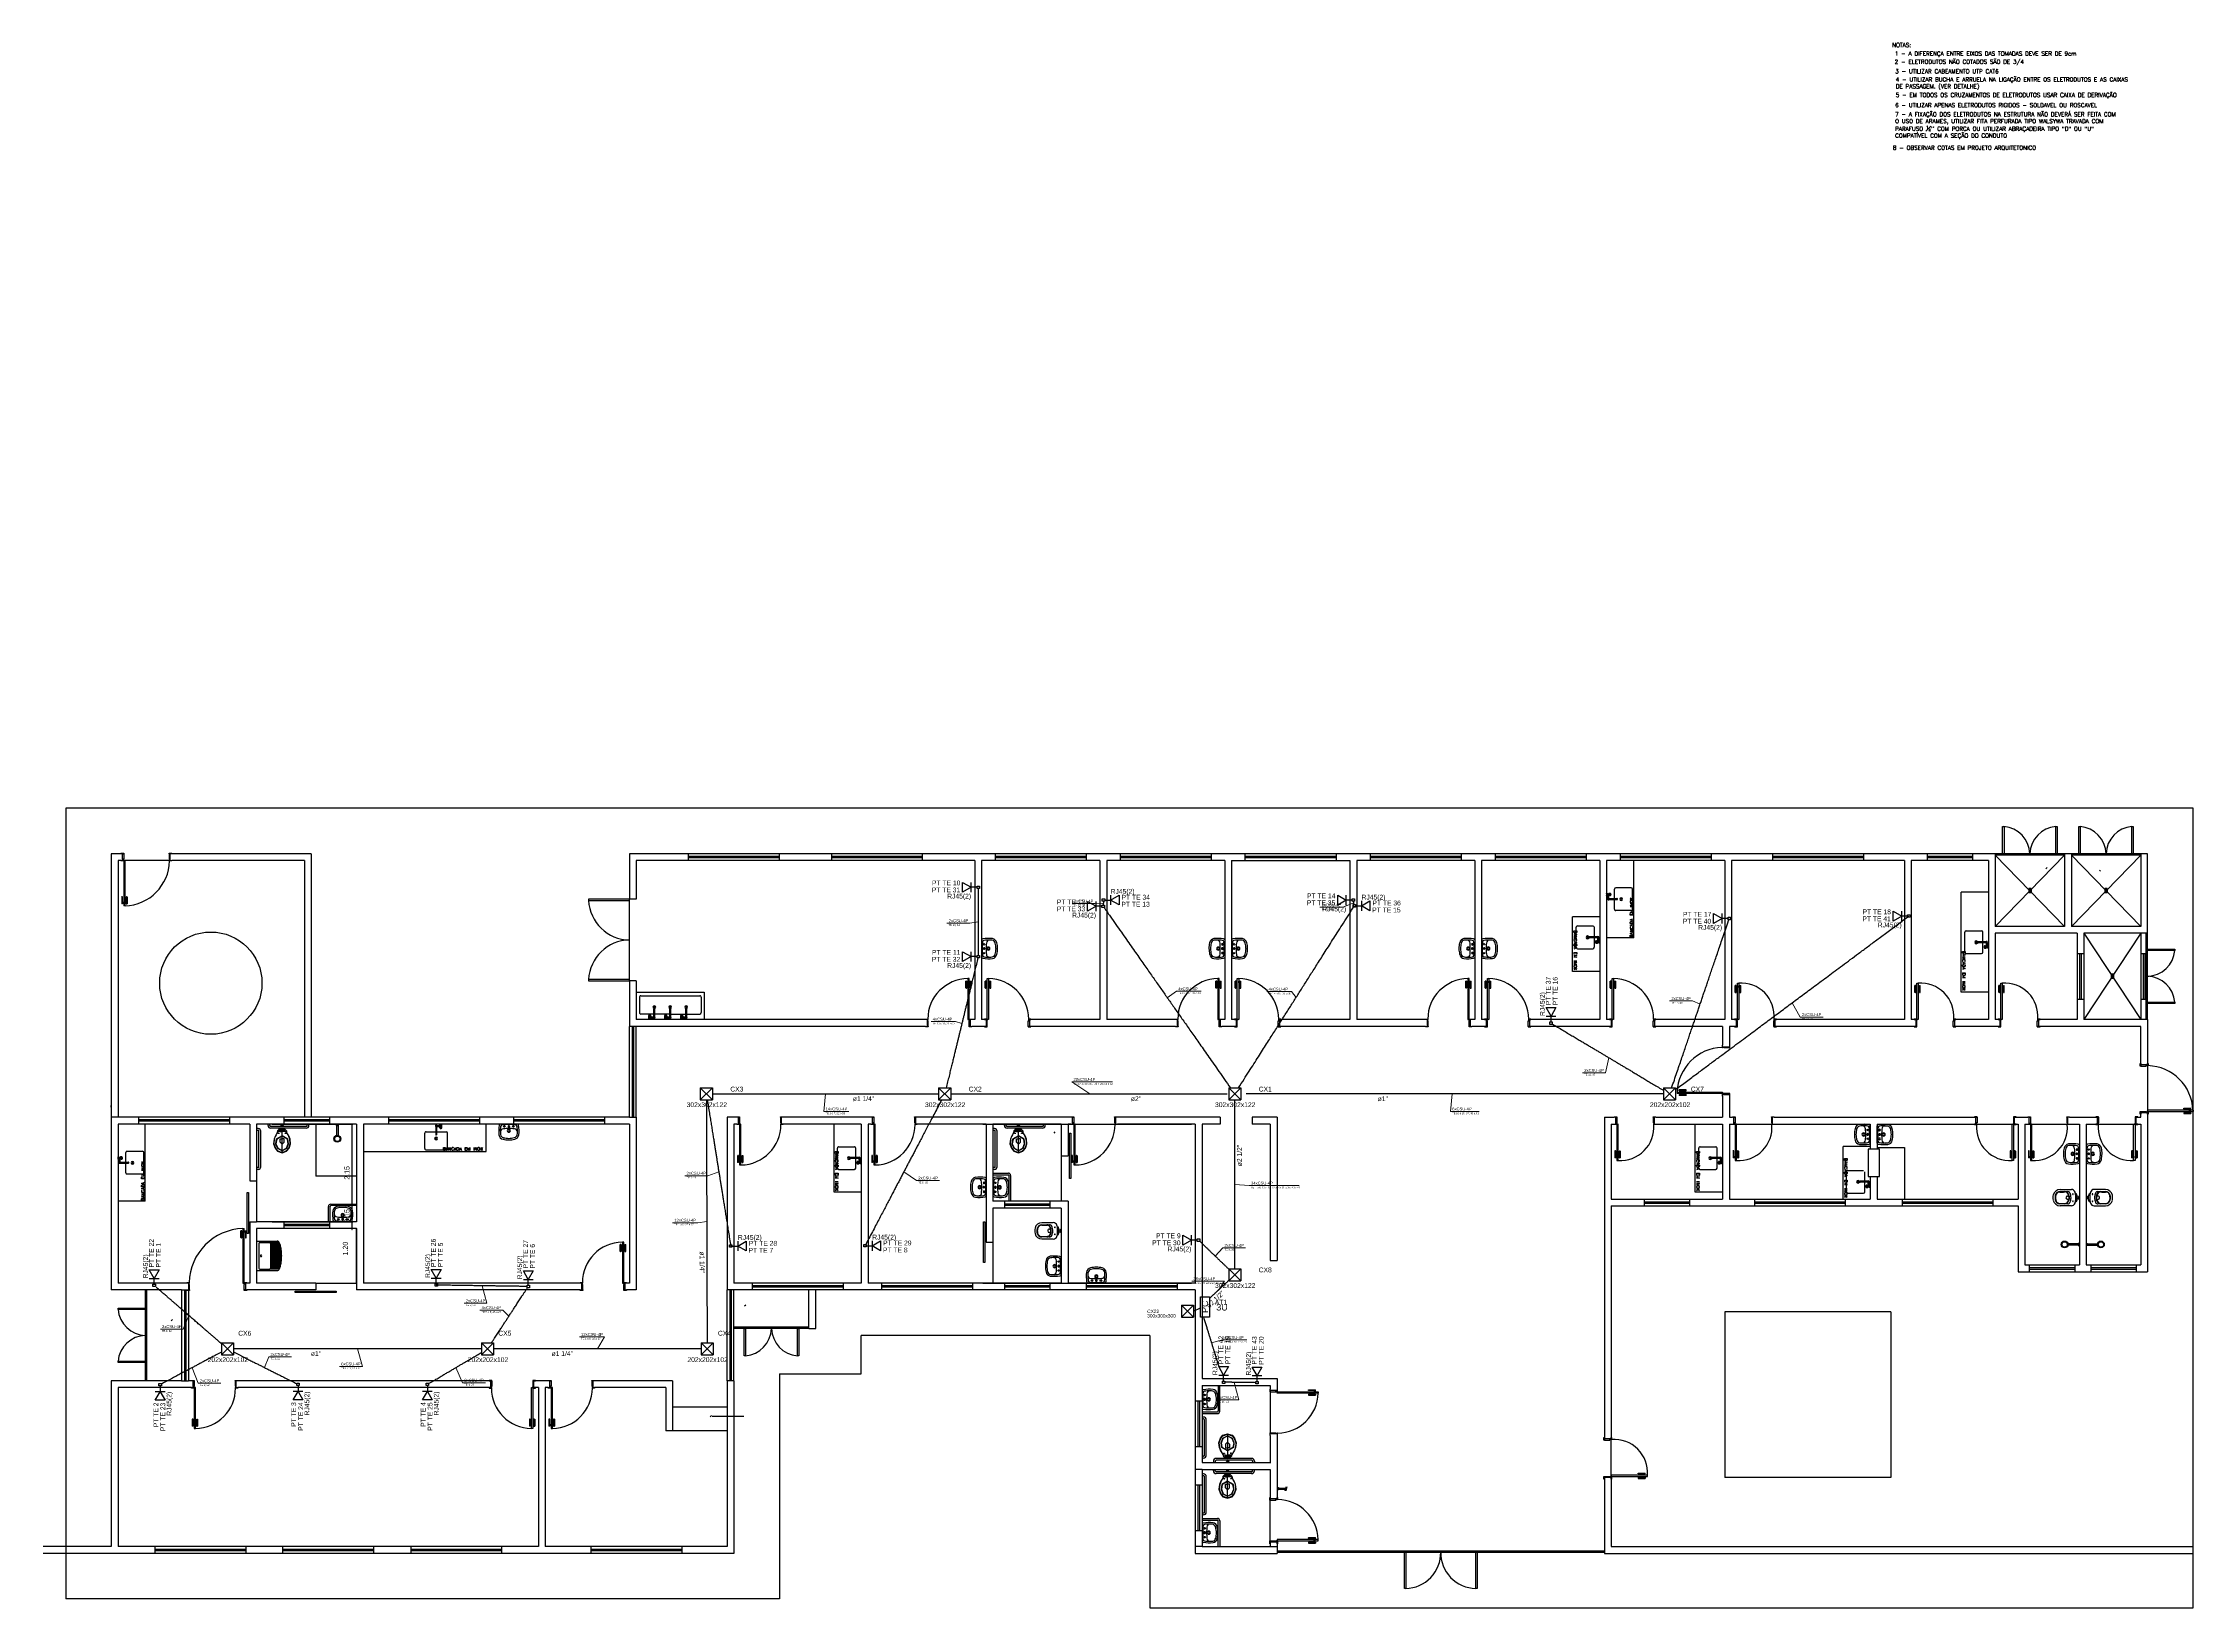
# Model space of a CAD drawing. Header units: millimetres. Extents: x -182 to 42, y -1396 to 15.
# Drawn here: x -182 to -87.4, y -83.4 to -14.5 of the extents above; entities that cross this region are included whole.
import ezdxf

# ---------------------------------------------------------------- set-up
doc = ezdxf.new("R2010")
doc.units = ezdxf.units.MM
doc.header["$LTSCALE"] = 10
doc.header["$MEASUREMENT"] = 0
for name, color, linetype in [('3', 3, 'Continuous'), ('Arquitetura', 8, 'Continuous'), ('P-SIMBOL', 170, 'Continuous'), ('Textos', 7, 'Continuous')]:
    doc.layers.add(name, color=color, linetype=linetype)
for name, color, linetype, lineweight in [('CE-Condutos', 6, 'Continuous', 30), ('CE-Textos condutos', 7, 'Continuous', 20), ('CE-Textos fios', 7, 'Continuous', 20), ('CE-Textos pontos', 5, 'Continuous', 20)]:
    doc.layers.add(name, color=color, linetype=linetype, lineweight=lineweight)
doc.styles.add('Arial', font='arial.ttf')
doc.styles.add('ROMANS', font='romans')
pattern_1 = [(45, (-181.00047, -82.99746), (-0.08838835, 0.08838835), [])]

msp = doc.modelspace()

# ---------------------------------------------------------------- hatches: boundary and pattern name
at = {"layer": 'Arquitetura', "linetype": 'Continuous'}
h = msp.add_hatch(dxfattribs=at)
h.set_pattern_fill('ANSI31', color=256, style=0)
h.set_pattern_definition(pattern_1)
h.paths.add_polyline_path([(-93.826, -50.83), (-93.828, -50.826), (-93.828, -50.822), (-93.828, -50.818), (-93.83, -50.814), (-93.832, -50.812), (-93.834, -50.808), (-93.836, -50.804), (-93.838, -50.8), (-93.84, -50.798), (-93.844, -50.796), (-93.846, -50.792), (-93.85, -50.79), (-93.854, -50.788), (-93.858, -50.788), (-93.86, -50.786), (-93.864, -50.786), (-93.868, -50.784), (-93.872, -50.784), (-93.876, -50.784), (-93.88, -50.786), (-93.884, -50.786), (-93.888, -50.788), (-93.892, -50.788), (-93.896, -50.79), (-93.9, -50.792), (-93.902, -50.796), (-93.904, -50.798), (-93.908, -50.8), (-93.91, -50.804), (-93.912, -50.808), (-93.914, -50.812), (-93.916, -50.814), (-93.916, -50.818), (-93.918, -50.822), (-93.918, -50.826), (-93.918, -50.83), (-93.918, -50.83), (-93.918, -50.834), (-93.918, -50.838), (-93.916, -50.842), (-93.916, -50.846), (-93.914, -50.85), (-93.912, -50.854), (-93.91, -50.856), (-93.908, -50.86), (-93.904, -50.862), (-93.902, -50.866), (-93.9, -50.868), (-93.896, -50.87), (-93.892, -50.872), (-93.888, -50.874), (-93.884, -50.874), (-93.88, -50.876), (-93.876, -50.876), (-93.872, -50.876), (-93.868, -50.876), (-93.864, -50.876), (-93.86, -50.874), (-93.858, -50.874), (-93.854, -50.872), (-93.85, -50.87), (-93.846, -50.868), (-93.844, -50.866), (-93.84, -50.862), (-93.838, -50.86), (-93.836, -50.856), (-93.834, -50.854), (-93.832, -50.85), (-93.83, -50.846), (-93.828, -50.842), (-93.828, -50.838), (-93.828, -50.834), (-93.826, -50.83), (-93.826, -50.83)])
h = msp.add_hatch(dxfattribs=at)
h.set_pattern_fill('ANSI31', color=256, style=0)
h.set_pattern_definition(pattern_1)
h.paths.add_polyline_path([(-91.482, -50.924), (-91.482, -50.92), (-91.482, -50.916), (-91.484, -50.912), (-91.484, -50.908), (-91.486, -50.904), (-91.488, -50.9), (-91.49, -50.898), (-91.492, -50.894), (-91.496, -50.892), (-91.498, -50.888), (-91.502, -50.886), (-91.504, -50.884), (-91.508, -50.882), (-91.512, -50.88), (-91.516, -50.88), (-91.52, -50.878), (-91.524, -50.878), (-91.528, -50.878), (-91.532, -50.878), (-91.536, -50.878), (-91.54, -50.88), (-91.544, -50.88), (-91.546, -50.882), (-91.55, -50.884), (-91.554, -50.886), (-91.556, -50.888), (-91.56, -50.892), (-91.562, -50.894), (-91.564, -50.898), (-91.568, -50.9), (-91.568, -50.904), (-91.57, -50.908), (-91.572, -50.912), (-91.572, -50.916), (-91.572, -50.92), (-91.572, -50.924), (-91.572, -50.924), (-91.572, -50.928), (-91.572, -50.932), (-91.572, -50.936), (-91.57, -50.938), (-91.568, -50.942), (-91.568, -50.946), (-91.564, -50.95), (-91.562, -50.952), (-91.56, -50.956), (-91.556, -50.958), (-91.554, -50.96), (-91.55, -50.962), (-91.546, -50.964), (-91.544, -50.966), (-91.54, -50.968), (-91.536, -50.968), (-91.532, -50.968), (-91.528, -50.97), (-91.524, -50.968), (-91.52, -50.968), (-91.516, -50.968), (-91.512, -50.966), (-91.508, -50.964), (-91.504, -50.962), (-91.502, -50.96), (-91.498, -50.958), (-91.496, -50.956), (-91.492, -50.952), (-91.49, -50.95), (-91.488, -50.946), (-91.486, -50.942), (-91.484, -50.938), (-91.484, -50.936), (-91.482, -50.932), (-91.482, -50.928), (-91.482, -50.924), (-91.482, -50.924)])
for points in [[(-168.406, -62.101), (-168.416, -62.139), (-168.396, -62.139), (-168.406, -62.101)], [(-168.406, -66.4), (-168.396, -66.362), (-168.416, -66.362), (-168.406, -66.4)], [(-168.406, -66.4), (-168.396, -66.362), (-168.416, -66.362), (-168.406, -66.4)], [(-168.406, -66.7), (-168.416, -66.738), (-168.396, -66.738), (-168.406, -66.7)], [(-168.204, -66.7), (-168.214, -66.738), (-168.194, -66.738), (-168.204, -66.7)], [(-168.204, -69.099), (-168.194, -69.062), (-168.214, -69.062), (-168.204, -69.099)]]:
    msp.add_hatch(color=256, dxfattribs=at).paths.add_polyline_path(points)
h = msp.add_hatch(dxfattribs=at)
h.set_pattern_fill('ANSI31', color=256, style=0)
h.set_pattern_definition(pattern_1)
h.paths.add_polyline_path([(-137.435, -62.487), (-137.435, -62.483), (-137.435, -62.479), (-137.435, -62.475), (-137.437, -62.471), (-137.439, -62.469), (-137.441, -62.465), (-137.443, -62.461), (-137.445, -62.459), (-137.447, -62.455), (-137.451, -62.453), (-137.453, -62.451), (-137.457, -62.449), (-137.461, -62.447), (-137.465, -62.445), (-137.469, -62.443), (-137.473, -62.443), (-137.475, -62.443), (-137.479, -62.441), (-137.485, -62.443), (-137.489, -62.443), (-137.493, -62.443), (-137.495, -62.445), (-137.499, -62.447), (-137.503, -62.449), (-137.507, -62.451), (-137.509, -62.453), (-137.513, -62.455), (-137.515, -62.459), (-137.517, -62.461), (-137.519, -62.465), (-137.521, -62.469), (-137.523, -62.471), (-137.525, -62.475), (-137.525, -62.479), (-137.525, -62.483), (-137.525, -62.487), (-137.525, -62.487), (-137.525, -62.491), (-137.525, -62.495), (-137.525, -62.499), (-137.523, -62.503), (-137.521, -62.507), (-137.519, -62.511), (-137.517, -62.513), (-137.515, -62.517), (-137.513, -62.519), (-137.509, -62.523), (-137.507, -62.525), (-137.503, -62.527), (-137.499, -62.529), (-137.495, -62.531), (-137.493, -62.531), (-137.489, -62.533), (-137.485, -62.533), (-137.479, -62.533), (-137.475, -62.533), (-137.473, -62.533), (-137.469, -62.531), (-137.465, -62.531), (-137.461, -62.529), (-137.457, -62.527), (-137.453, -62.525), (-137.451, -62.523), (-137.447, -62.519), (-137.445, -62.517), (-137.443, -62.513), (-137.441, -62.511), (-137.439, -62.507), (-137.437, -62.503), (-137.435, -62.499), (-137.435, -62.495), (-137.435, -62.491), (-137.435, -62.487), (-137.435, -62.487)])
h = msp.add_hatch(dxfattribs=at)
h.set_pattern_fill('ANSI31', color=256, style=0)
h.set_pattern_definition(pattern_1)
h.paths.add_polyline_path([(-176.299, -70.719), (-176.299, -70.715), (-176.301, -70.711), (-176.301, -70.709), (-176.303, -70.705), (-176.305, -70.701), (-176.305, -70.697), (-176.309, -70.693), (-176.311, -70.691), (-176.313, -70.687), (-176.315, -70.685), (-176.319, -70.683), (-176.323, -70.681), (-176.327, -70.679), (-176.329, -70.677), (-176.333, -70.675), (-176.337, -70.675), (-176.341, -70.675), (-176.345, -70.675), (-176.349, -70.675), (-176.353, -70.675), (-176.357, -70.675), (-176.361, -70.677), (-176.365, -70.679), (-176.369, -70.681), (-176.371, -70.683), (-176.375, -70.685), (-176.377, -70.687), (-176.381, -70.691), (-176.383, -70.693), (-176.385, -70.697), (-176.387, -70.701), (-176.389, -70.705), (-176.389, -70.709), (-176.391, -70.711), (-176.391, -70.715), (-176.391, -70.721), (-176.391, -70.721), (-176.391, -70.723), (-176.391, -70.727), (-176.389, -70.731), (-176.389, -70.735), (-176.387, -70.739), (-176.385, -70.743), (-176.383, -70.747), (-176.381, -70.749), (-176.377, -70.753), (-176.375, -70.755), (-176.371, -70.757), (-176.369, -70.759), (-176.365, -70.761), (-176.361, -70.763), (-176.357, -70.765), (-176.353, -70.765), (-176.349, -70.765), (-176.345, -70.765), (-176.341, -70.765), (-176.337, -70.765), (-176.333, -70.765), (-176.329, -70.763), (-176.327, -70.761), (-176.323, -70.759), (-176.319, -70.757), (-176.315, -70.755), (-176.313, -70.753), (-176.311, -70.749), (-176.309, -70.747), (-176.305, -70.743), (-176.305, -70.739), (-176.303, -70.735), (-176.301, -70.731), (-176.301, -70.727), (-176.299, -70.723), (-176.299, -70.721), (-176.299, -70.721)])
h = msp.add_hatch(dxfattribs=at)
h.set_pattern_fill('ANSI31', color=256, style=0)
h.set_pattern_definition(pattern_1)
h.paths.add_polyline_path([(-151.049, -70.099), (-151.049, -70.095), (-151.049, -70.091), (-151.051, -70.087), (-151.051, -70.083), (-151.053, -70.079), (-151.055, -70.075), (-151.057, -70.073), (-151.061, -70.069), (-151.063, -70.067), (-151.065, -70.063), (-151.069, -70.061), (-151.071, -70.059), (-151.075, -70.057), (-151.079, -70.055), (-151.083, -70.055), (-151.087, -70.053), (-151.091, -70.053), (-151.095, -70.053), (-151.099, -70.053), (-151.103, -70.053), (-151.107, -70.055), (-151.111, -70.055), (-151.115, -70.057), (-151.117, -70.059), (-151.121, -70.061), (-151.125, -70.063), (-151.127, -70.067), (-151.131, -70.069), (-151.133, -70.073), (-151.135, -70.075), (-151.137, -70.079), (-151.137, -70.083), (-151.139, -70.087), (-151.139, -70.091), (-151.141, -70.095), (-151.141, -70.099), (-151.141, -70.099), (-151.141, -70.103), (-151.139, -70.107), (-151.139, -70.111), (-151.137, -70.115), (-151.137, -70.117), (-151.135, -70.121), (-151.133, -70.125), (-151.131, -70.127), (-151.127, -70.131), (-151.125, -70.133), (-151.121, -70.135), (-151.117, -70.139), (-151.115, -70.139), (-151.111, -70.141), (-151.107, -70.143), (-151.103, -70.143), (-151.099, -70.145), (-151.095, -70.145), (-151.091, -70.145), (-151.087, -70.143), (-151.083, -70.143), (-151.079, -70.141), (-151.075, -70.139), (-151.071, -70.139), (-151.069, -70.135), (-151.065, -70.133), (-151.063, -70.131), (-151.061, -70.127), (-151.057, -70.125), (-151.055, -70.121), (-151.053, -70.117), (-151.051, -70.115), (-151.051, -70.111), (-151.049, -70.107), (-151.049, -70.103), (-151.049, -70.099), (-151.049, -70.099)])
h = msp.add_hatch(dxfattribs=at)
h.set_pattern_fill('ANSI31', color=256, style=0)
h.set_pattern_definition(pattern_1)
h.paths.add_polyline_path([(-152.567, -74.969), (-152.567, -74.965), (-152.567, -74.961), (-152.569, -74.957), (-152.569, -74.953), (-152.571, -74.951), (-152.573, -74.947), (-152.575, -74.943), (-152.577, -74.941), (-152.581, -74.937), (-152.583, -74.935), (-152.587, -74.933), (-152.591, -74.931), (-152.593, -74.929), (-152.597, -74.927), (-152.601, -74.925), (-152.605, -74.925), (-152.609, -74.925), (-152.613, -74.923), (-152.617, -74.925), (-152.621, -74.925), (-152.625, -74.925), (-152.629, -74.927), (-152.633, -74.929), (-152.635, -74.931), (-152.639, -74.933), (-152.641, -74.935), (-152.645, -74.937), (-152.647, -74.941), (-152.651, -74.943), (-152.653, -74.947), (-152.655, -74.951), (-152.655, -74.953), (-152.657, -74.957), (-152.657, -74.961), (-152.657, -74.965), (-152.659, -74.969), (-152.659, -74.969), (-152.657, -74.973), (-152.657, -74.977), (-152.657, -74.981), (-152.655, -74.985), (-152.655, -74.989), (-152.653, -74.993), (-152.651, -74.995), (-152.647, -74.999), (-152.645, -75.001), (-152.641, -75.005), (-152.639, -75.007), (-152.635, -75.009), (-152.633, -75.011), (-152.629, -75.013), (-152.625, -75.013), (-152.621, -75.015), (-152.617, -75.015), (-152.613, -75.015), (-152.609, -75.015), (-152.605, -75.015), (-152.601, -75.013), (-152.597, -75.013), (-152.593, -75.011), (-152.591, -75.009), (-152.587, -75.007), (-152.583, -75.005), (-152.581, -75.001), (-152.577, -74.999), (-152.575, -74.995), (-152.573, -74.993), (-152.571, -74.989), (-152.569, -74.985), (-152.569, -74.981), (-152.567, -74.977), (-152.567, -74.973), (-152.567, -74.969), (-152.567, -74.969)])

# ---------------------------------------------------------------- linework, layer by layer
for p, q in [((-87.415, -48.203), (-181, -48.203)), ((-156.204, -50.203), (-156.204, -52.202)), ((-96.116, -50.203), (-156.204, -50.203)), ((-141.006, -50.503), (-155.906, -50.503)), ((-149.607, -50.323), (-153.604, -50.323)), ((-149.607, -50.383), (-153.604, -50.383)), ((-143.308, -50.323), (-147.305, -50.323)), ((-143.308, -50.383), (-147.305, -50.383)), ((-141.006, -50.503), (-141.006, -57.501)), ((-141.006, -50.503), (-141.006, -57.501)), ((-135.507, -50.503), (-140.708, -50.503)), ((-140.708, -50.503), (-140.708, -57.501)), ((-140.107, -50.203), (-140.107, -50.503)), ((-136.109, -50.323), (-140.107, -50.323)), ((-136.109, -50.383), (-140.107, -50.383)), ((-136.109, -50.203), (-136.109, -50.503)), ((-135.507, -50.503), (-135.507, -57.501)), ((-130.008, -50.503), (-135.207, -50.503)), ((-135.207, -50.503), (-135.207, -57.501)), ((-134.607, -50.203), (-134.607, -50.503)), ((-130.608, -50.323), (-134.607, -50.323)), ((-130.608, -50.383), (-134.607, -50.383)), ((-130.608, -50.203), (-130.608, -50.503)), ((-130.008, -50.503), (-130.008, -57.501)), ((-129.71, -50.503), (-129.71, -57.501)), ((-129.71, -50.503), (-124.509, -50.503)), ((-125.111, -50.323), (-129.108, -50.323)), ((-125.111, -50.383), (-129.108, -50.383)), ((-125.111, -50.203), (-125.111, -50.503)), ((-124.509, -50.503), (-124.509, -57.501)), ((-119.012, -50.503), (-124.209, -50.503)), ((-124.209, -50.503), (-124.209, -57.501)), ((-123.611, -50.203), (-123.611, -50.503)), ((-119.61, -50.323), (-123.611, -50.323)), ((-119.61, -50.383), (-123.611, -50.383)), ((-119.61, -50.203), (-119.61, -50.503)), ((-119.012, -50.503), (-119.012, -57.501)), ((-113.511, -50.503), (-118.712, -50.503)), ((-118.712, -50.503), (-118.712, -57.501)), ((-118.11, -50.203), (-118.11, -50.503)), ((-114.113, -50.323), (-118.11, -50.323)), ((-114.113, -50.383), (-118.11, -50.383)), ((-114.113, -50.203), (-114.113, -50.503)), ((-113.511, -50.503), (-113.511, -57.501)), ((-108.012, -50.503), (-113.211, -50.503)), ((-113.211, -50.503), (-113.211, -57.501)), ((-112.613, -50.203), (-112.613, -50.503)), ((-108.612, -50.323), (-112.613, -50.323)), ((-108.612, -50.383), (-112.613, -50.383)), ((-108.612, -50.203), (-108.612, -50.503)), ((-108.012, -50.503), (-108.012, -57.501)), ((-100.113, -50.503), (-107.712, -50.503)), ((-107.712, -50.503), (-107.712, -57.501)), ((-105.912, -50.203), (-105.912, -50.503)), ((-101.913, -50.323), (-105.912, -50.323)), ((-101.913, -50.383), (-105.912, -50.383)), ((-101.913, -50.203), (-101.913, -50.503)), ((-100.113, -50.503), (-100.113, -57.501)), ((-96.414, -50.503), (-99.813, -50.503)), ((-99.813, -50.503), (-99.813, -57.501)), ((-99.115, -50.203), (-99.115, -50.503)), ((-97.114, -50.323), (-99.115, -50.323)), ((-97.114, -50.383), (-99.115, -50.383)), ((-97.114, -50.203), (-97.114, -50.503)), ((-96.414, -50.503), (-96.414, -57.501)), ((-93.066, -50.203), (-96.116, -50.203)), ((-96.116, -50.203), (-96.116, -53.402)), ((-93.066, -50.263), (-96.116, -50.263)), ((-92.766, -50.203), (-93.066, -50.203)), ((-93.066, -50.203), (-93.066, -53.402)), ((-89.717, -50.203), (-92.766, -50.203)), ((-92.766, -50.203), (-92.766, -53.402)), ((-89.717, -50.263), (-92.766, -50.263)), ((-89.415, -50.203), (-89.717, -50.203)), ((-89.717, -50.203), (-89.717, -53.402)), ((-93.066, -53.402), (-96.116, -53.402)), ((-92.514, -53.702), (-96.116, -53.702)), ((-96.116, -53.702), (-96.116, -57.501)), ((-89.717, -53.402), (-92.766, -53.402)), ((-92.514, -53.702), (-92.514, -57.501)), ((-89.415, -53.702), (-92.214, -53.702)), ((-92.214, -53.702), (-92.214, -57.501)), ((-89.717, -53.702), (-89.717, -57.501)), ((-89.475, -57.501), (-89.475, -53.702)), ((-89.415, -57.501), (-89.415, -53.702)), ((-92.394, -56.602), (-92.394, -54.602)), ((-92.336, -54.602), (-92.336, -56.602)), ((-89.597, -56.602), (-89.597, -54.602)), ((-89.535, -54.602), (-89.535, -56.602)), ((-156.204, -55.802), (-156.204, -57.801)), ((-143.176, -57.501), (-155.906, -57.501)), ((-141.006, -57.501), (-141.136, -57.501)), ((-140.578, -57.501), (-140.708, -57.501)), ((-135.507, -57.501), (-138.539, -57.501)), ((-132.178, -57.501), (-135.207, -57.501)), ((-130.008, -57.501), (-130.138, -57.501)), ((-129.58, -57.501), (-129.71, -57.501)), ((-124.509, -57.501), (-127.539, -57.501)), ((-121.18, -57.501), (-124.209, -57.501)), ((-119.012, -57.501), (-119.142, -57.501)), ((-118.582, -57.501), (-118.712, -57.501)), ((-113.511, -57.501), (-116.54, -57.501)), ((-113.083, -57.501), (-113.211, -57.501)), ((-108.012, -57.501), (-111.043, -57.501)), ((-107.584, -57.501), (-107.712, -57.501)), ((-100.113, -57.501), (-105.742, -57.501)), ((-99.683, -57.501), (-99.813, -57.501)), ((-96.414, -57.501), (-97.843, -57.501)), ((-95.986, -57.501), (-96.116, -57.501)), ((-92.514, -57.501), (-94.144, -57.501)), ((-89.415, -57.501), (-92.214, -57.501)), ((-89.415, -57.501), (-89.415, -59.431)), ((-143.176, -57.801), (-155.906, -57.801)), ((-140.578, -57.801), (-141.136, -57.801)), ((-140.459, -57.801), (-140.509, -57.801)), ((-132.178, -57.801), (-138.539, -57.801)), ((-129.58, -57.801), (-130.138, -57.801)), ((-121.18, -57.801), (-127.539, -57.801)), ((-118.582, -57.801), (-119.142, -57.801)), ((-113.083, -57.801), (-116.54, -57.801)), ((-108.114, -57.801), (-111.043, -57.801)), ((-108.114, -57.801), (-108.114, -58.631)), ((-107.814, -57.801), (-107.814, -58.631)), ((-107.584, -57.801), (-107.814, -57.801)), ((-99.683, -57.801), (-105.742, -57.801)), ((-95.986, -57.801), (-97.843, -57.801)), ((-89.717, -57.801), (-94.144, -57.801)), ((-89.717, -59.431), (-89.717, -57.801)), ((-108.114, -60.871), (-108.114, -61.801)), ((-107.814, -60.871), (-107.814, -61.801)), ((-156.204, -61.801), (-179.002, -61.801)), ((-173.803, -61.921), (-177.8, -61.921)), ((-173.803, -61.981), (-177.8, -61.981)), ((-168.204, -62.101), (-172.603, -62.101)), ((-169.402, -61.921), (-171.403, -61.921)), ((-169.402, -61.981), (-171.403, -61.981)), ((-156.204, -62.101), (-167.902, -62.101)), ((-162.803, -61.921), (-166.804, -61.921)), ((-162.803, -61.981), (-166.804, -61.981)), ((-157.306, -61.921), (-161.303, -61.921)), ((-157.306, -61.981), (-161.303, -61.981)), ((-151.905, -61.801), (-151.905, -69.399)), ((-151.475, -61.801), (-151.905, -61.801)), ((-151.605, -62.101), (-151.605, -69.099)), ((-151.475, -62.101), (-151.605, -62.101)), ((-145.576, -61.801), (-149.507, -61.801)), ((-146.006, -62.101), (-149.507, -62.101)), ((-146.006, -62.101), (-146.006, -69.099)), ((-145.706, -62.101), (-145.706, -69.099)), ((-145.576, -62.101), (-145.706, -62.101)), ((-136.777, -61.801), (-143.608, -61.801)), ((-140.509, -62.101), (-143.608, -62.101)), ((-140.509, -62.101), (-140.509, -67.3)), ((-140.209, -62.101), (-140.209, -65.5)), ((-137.209, -62.101), (-140.209, -62.101)), ((-137.209, -62.101), (-137.209, -63.5)), ((-136.907, -62.101), (-136.907, -63.5)), ((-136.777, -62.101), (-136.907, -62.101)), ((-136.657, -61.801), (-136.707, -61.801)), ((-136.597, -62.101), (-136.707, -62.101)), ((-134.807, -61.801), (-134.857, -61.801)), ((-134.807, -62.101), (-134.837, -62.101)), ((-130.208, -61.801), (-134.737, -61.801)), ((-131.31, -62.101), (-134.737, -62.101)), ((-131.31, -62.101), (-131.31, -69.099)), ((-131.008, -62.101), (-131.008, -73.299)), ((-130.208, -62.101), (-131.008, -62.101)), ((-130.208, -61.801), (-130.208, -62.101)), ((-128.808, -61.801), (-128.808, -62.101)), ((-127.711, -61.801), (-128.808, -61.801)), ((-128.011, -62.101), (-128.808, -62.101)), ((-128.011, -62.101), (-128.011, -68.1)), ((-127.711, -61.801), (-127.711, -68.1)), ((-113.311, -61.801), (-113.311, -75.888)), ((-113.013, -62.101), (-113.013, -65.4)), ((-108.114, -62.101), (-108.114, -65.4)), ((-107.814, -62.101), (-107.814, -65.4)), ((-101.613, -62.101), (-101.613, -63.2)), ((-101.313, -62.101), (-101.313, -63.2)), ((-95.114, -62.101), (-95.114, -65.4)), ((-94.814, -62.101), (-94.814, -68.3)), ((-92.414, -62.101), (-92.414, -68.3)), ((-92.114, -62.101), (-92.114, -68.3)), ((-89.717, -61.801), (-89.717, -61.671)), ((-89.717, -62.101), (-89.717, -68.3)), ((-89.415, -61.671), (-89.415, -68.6)), ((-137.209, -63.5), (-136.907, -63.5)), ((-101.613, -64.4), (-101.613, -65.4)), ((-101.313, -64.4), (-101.313, -65.4)), ((-136.907, -65.5), (-140.209, -65.5)), ((-140.209, -65.8), (-140.209, -67.3)), ((-137.209, -65.8), (-140.209, -65.8)), ((-137.707, -65.62), (-139.707, -65.62)), ((-137.707, -65.68), (-139.707, -65.68)), ((-137.209, -65.8), (-137.209, -69.099)), ((-136.907, -65.5), (-136.907, -69.099)), ((-113.013, -65.7), (-113.013, -75.888)), ((-111.563, -65.52), (-109.564, -65.52)), ((-111.563, -65.58), (-109.564, -65.58)), ((-106.714, -65.52), (-102.713, -65.52)), ((-106.714, -65.58), (-102.713, -65.58)), ((-100.215, -65.52), (-96.216, -65.52)), ((-100.215, -65.58), (-96.216, -65.58)), ((-95.114, -65.7), (-95.114, -68.6)), ((-168.204, -66.4), (-172.603, -66.4)), ((-168.204, -66.7), (-172.603, -66.7)), ((-169.402, -66.52), (-171.403, -66.52)), ((-169.402, -66.58), (-171.403, -66.58)), ((-140.509, -67.3), (-140.209, -67.3)), ((-128.011, -68.1), (-127.711, -68.1)), ((-94.616, -68.42), (-92.616, -68.42)), ((-94.616, -68.48), (-92.616, -68.48)), ((-91.914, -68.42), (-89.917, -68.42)), ((-91.914, -68.48), (-89.917, -68.48)), ((-175.903, -69.399), (-179.002, -69.399)), ((-175.671, -69.099), (-178.702, -69.099)), ((-175.903, -69.399), (-175.903, -73.399)), ((-175.783, -69.399), (-175.783, -73.399)), ((-175.723, -69.399), (-175.723, -73.399)), ((-175.553, -69.399), (-175.603, -69.399)), ((-175.603, -69.399), (-175.603, -73.399)), ((-172.903, -69.099), (-173.031, -69.099)), ((-170.002, -69.399), (-173.031, -69.399)), ((-170.002, -69.099), (-172.603, -69.099)), ((-158.374, -69.399), (-168.204, -69.399)), ((-158.374, -69.099), (-167.902, -69.099)), ((-156.204, -69.099), (-156.334, -69.099)), ((-155.906, -69.399), (-156.334, -69.399)), ((-146.006, -69.099), (-151.605, -69.099)), ((-131.31, -69.399), (-151.605, -69.399)), ((-146.807, -69.219), (-150.807, -69.219)), ((-146.807, -69.279), (-150.807, -69.279)), ((-148.307, -71.099), (-148.307, -69.399)), ((-148.007, -71.099), (-148.007, -69.399)), ((-137.209, -69.099), (-145.706, -69.099)), ((-141.106, -69.219), (-145.108, -69.219)), ((-141.106, -69.279), (-145.108, -69.279)), ((-137.707, -69.219), (-139.707, -69.219)), ((-137.707, -69.279), (-139.707, -69.279)), ((-131.31, -69.099), (-136.907, -69.099)), ((-132.108, -69.219), (-136.109, -69.219)), ((-132.108, -69.279), (-136.109, -69.279)), ((-131.31, -69.399), (-131.31, -80.998)), ((-108.012, -70.359), (-108.012, -77.658)), ((-100.715, -70.359), (-108.012, -70.359)), ((-100.715, -70.359), (-100.715, -77.658)), ((-148.307, -71.099), (-148.007, -71.099)), ((-133.308, -71.399), (-146.006, -71.399)), ((-146.006, -73.099), (-146.006, -71.399)), ((-133.308, -71.399), (-133.308, -83.397)), ((-175.903, -73.399), (-179.002, -73.399)), ((-175.473, -73.699), (-178.702, -73.699)), ((-175.473, -73.399), (-175.603, -73.399)), ((-162.373, -73.399), (-173.431, -73.399)), ((-162.373, -73.699), (-173.431, -73.699)), ((-159.773, -73.399), (-160.335, -73.399)), ((-160.205, -73.699), (-160.335, -73.699)), ((-160.205, -73.699), (-160.205, -80.698)), ((-159.903, -73.699), (-159.903, -80.698)), ((-159.773, -73.699), (-159.903, -73.699)), ((-154.306, -73.399), (-157.734, -73.399)), ((-154.604, -73.699), (-157.734, -73.699)), ((-154.604, -73.699), (-154.604, -75.598)), ((-154.306, -73.399), (-154.306, -75.598)), ((-151.905, -73.399), (-151.905, -80.698)), ((-151.605, -73.399), (-151.605, -80.998)), ((-149.607, -73.099), (-149.607, -82.997)), ((-149.607, -73.099), (-146.006, -73.099)), ((-131.008, -73.599), (-131.008, -76.998)), ((-128.011, -73.599), (-128.011, -73.761)), ((-127.711, -73.299), (-127.711, -73.761)), ((-151.905, -74.559), (-154.306, -74.559)), ((-131.19, -74.299), (-131.19, -76.304)), ((-131.13, -74.299), (-131.13, -76.304)), ((-151.905, -75.598), (-154.604, -75.598)), ((-128.011, -75.802), (-128.011, -77.03)), ((-127.711, -75.802), (-127.711, -78.528)), ((-131.008, -77.298), (-131.008, -80.698)), ((-128.011, -77.298), (-128.011, -78.528)), ((-131.19, -77.998), (-131.19, -79.998)), ((-131.13, -77.998), (-131.13, -79.998)), ((-113.311, -77.728), (-113.311, -80.998)), ((-113.013, -77.728), (-113.013, -80.698)), ((-100.715, -77.658), (-108.012, -77.658)), ((-179.002, -80.698), (-182.002, -80.698)), ((-179.002, -80.998), (-182.002, -80.998)), ((-151.605, -80.998), (-179.002, -80.998)), ((-160.205, -80.698), (-178.702, -80.698)), ((-173.081, -80.818), (-177.083, -80.818)), ((-173.081, -80.878), (-177.083, -80.878)), ((-167.462, -80.818), (-171.461, -80.818)), ((-167.462, -80.878), (-171.461, -80.878)), ((-161.825, -80.818), (-165.822, -80.818)), ((-161.825, -80.878), (-165.822, -80.878)), ((-151.905, -80.698), (-159.903, -80.698)), ((-153.904, -80.818), (-157.904, -80.818)), ((-153.904, -80.878), (-157.904, -80.878)), ((-128.011, -80.568), (-128.011, -80.698)), ((-127.711, -80.568), (-127.711, -80.998)), ((-113.311, -80.998), (-87.415, -80.998)), ((-113.013, -80.698), (-87.415, -80.698)), ((-149.607, -82.997), (-181, -82.997))]:
    msp.add_line(p, q, dxfattribs=at)
at = {"layer": 'Arquitetura'}
for p, q in [((-181, -48.203), (-181, -82.997)), ((-87.415, -83.397), (-87.415, -48.203)), ((-179.002, -50.203), (-179.002, -69.399)), ((-178.572, -50.203), (-179.002, -50.203)), ((-178.702, -50.503), (-178.702, -61.801)), ((-178.572, -50.503), (-178.702, -50.503)), ((-178.468, -50.471), (-178.468, -50.477)), ((-178.438, -50.501), (-178.444, -50.501)), ((-176.431, -50.503), (-178.39, -50.503)), ((-170.202, -50.203), (-176.331, -50.203)), ((-170.502, -50.503), (-176.331, -50.503)), ((-170.502, -50.503), (-170.502, -61.801)), ((-170.202, -50.203), (-170.202, -61.801)), ((-170.202, -50.503), (-170.202, -61.801)), ((-155.906, -50.503), (-155.906, -52.202)), ((-153.604, -50.503), (-153.604, -50.203)), ((-149.607, -50.503), (-149.607, -50.203)), ((-147.305, -50.503), (-147.305, -50.203)), ((-143.308, -50.503), (-143.308, -50.203)), ((-129.108, -50.503), (-129.108, -50.203)), ((-112.011, -53.902), (-112.011, -50.503)), ((-96.116, -50.263), (-93.066, -53.402)), ((-96.116, -53.402), (-93.066, -50.263)), ((-95.79, -50.203), (-95.79, -50.263)), ((-93.39, -50.203), (-93.39, -50.263)), ((-92.766, -53.402), (-89.717, -50.263)), ((-89.717, -53.402), (-92.766, -50.263)), ((-92.44, -50.203), (-92.44, -50.263)), ((-90.041, -50.203), (-90.041, -50.263)), ((-89.415, -53.702), (-89.415, -50.203)), ((-113.171, -51.964), (-113.213, -51.944)), ((-113.171, -51.964), (-113.123, -51.964)), ((-113.171, -51.964), (-113.171, -52.036)), ((-113.083, -51.968), (-113.125, -51.968)), ((-113.055, -51.95), (-113.097, -51.95)), ((-112.871, -52.182), (-112.871, -51.762)), ((-112.131, -51.704), (-112.809, -51.704)), ((-112.071, -52.642), (-112.071, -51.762)), ((-96.414, -51.902), (-97.611, -51.902)), ((-97.611, -56.302), (-97.611, -51.902)), ((-94.538, -51.738), (-94.64, -51.738)), ((-94.64, -51.738), (-94.64, -51.91)), ((-94.538, -51.754), (-94.64, -51.754)), ((-94.538, -51.772), (-94.64, -51.772)), ((-94.538, -51.792), (-94.64, -51.792)), ((-94.538, -51.814), (-94.64, -51.814)), ((-94.538, -51.83), (-94.64, -51.83)), ((-94.538, -51.852), (-94.64, -51.852)), ((-94.538, -51.872), (-94.64, -51.872)), ((-94.538, -51.894), (-94.64, -51.894)), ((-94.64, -51.91), (-94.538, -51.91)), ((-94.538, -51.738), (-94.538, -51.91)), ((-91.189, -51.738), (-91.291, -51.738)), ((-91.291, -51.738), (-91.291, -51.91)), ((-91.189, -51.754), (-91.291, -51.754)), ((-91.189, -51.772), (-91.291, -51.772)), ((-91.189, -51.792), (-91.291, -51.792)), ((-91.189, -51.814), (-91.291, -51.814)), ((-91.189, -51.83), (-91.291, -51.83)), ((-91.189, -51.852), (-91.291, -51.852)), ((-91.189, -51.872), (-91.291, -51.872)), ((-91.189, -51.894), (-91.291, -51.894)), ((-91.291, -51.91), (-91.189, -51.91)), ((-91.189, -51.738), (-91.189, -51.91)), ((-156.204, -52.202), (-158.004, -52.202)), ((-158.004, -52.202), (-158.004, -52.262)), ((-158.004, -52.262), (-156.204, -52.262)), ((-155.906, -52.202), (-156.204, -52.202)), ((-156.204, -52.262), (-156.204, -52.202)), ((-156.204, -55.742), (-156.204, -52.262)), ((-113.171, -52.036), (-113.213, -52.056)), ((-113.171, -52.036), (-113.151, -52.036)), ((-113.151, -52.036), (-113.123, -52.036)), ((-113.151, -52.176), (-113.151, -52.036)), ((-113.139, -52.182), (-113.105, -52.182)), ((-113.139, -52.222), (-113.105, -52.222)), ((-113.083, -52.032), (-113.125, -52.032)), ((-113.111, -52.176), (-113.111, -52.046)), ((-113.105, -52.182), (-112.763, -52.182)), ((-113.105, -52.222), (-112.763, -52.222)), ((-113.055, -52.05), (-113.097, -52.05)), ((-112.871, -52.642), (-112.871, -52.222)), ((-112.131, -52.702), (-112.809, -52.702)), ((-112.763, -52.182), (-112.753, -52.182)), ((-112.763, -52.222), (-112.753, -52.222)), ((-112.177, -52.228), (-112.055, -52.144)), ((-112.177, -52.144), (-112.055, -52.228)), ((-112.173, -52.288), (-112.177, -52.296)), ((-112.177, -52.296), (-112.177, -52.322)), ((-112.177, -52.322), (-112.173, -52.334)), ((-112.177, -52.482), (-112.055, -52.398)), ((-112.055, -52.398), (-112.177, -52.398)), ((-112.055, -52.482), (-112.177, -52.482)), ((-112.177, -52.528), (-112.055, -52.528)), ((-112.055, -52.748), (-112.177, -52.702)), ((-112.177, -52.702), (-112.055, -52.702)), ((-112.177, -52.8), (-112.055, -52.748)), ((-112.055, -52.8), (-112.177, -52.8)), ((-112.177, -52.91), (-112.177, -52.834)), ((-112.055, -52.91), (-112.177, -52.91)), ((-112.161, -52.274), (-112.173, -52.288)), ((-112.173, -52.334), (-112.161, -52.346)), ((-112.147, -52.266), (-112.161, -52.274)), ((-112.161, -52.346), (-112.147, -52.352)), ((-112.131, -52.262), (-112.147, -52.266)), ((-112.147, -52.352), (-112.131, -52.36)), ((-112.101, -52.262), (-112.131, -52.262)), ((-112.131, -52.36), (-112.101, -52.36)), ((-112.117, -52.91), (-112.117, -52.864)), ((-112.083, -52.266), (-112.101, -52.262)), ((-112.101, -52.36), (-112.083, -52.352)), ((-112.071, -52.274), (-112.083, -52.266)), ((-112.083, -52.352), (-112.071, -52.346)), ((-112.059, -52.288), (-112.071, -52.274)), ((-112.071, -52.346), (-112.059, -52.334)), ((-112.055, -52.296), (-112.059, -52.288)), ((-112.059, -52.334), (-112.055, -52.322)), ((-112.055, -52.322), (-112.055, -52.296)), ((-112.055, -52.91), (-112.055, -52.834)), ((-114.709, -55.382), (-114.709, -52.982)), ((-113.511, -52.982), (-114.709, -52.982)), ((-114.651, -53.654), (-114.651, -53.6)), ((-114.651, -53.6), (-114.529, -53.6)), ((-114.647, -53.672), (-114.651, -53.654)), ((-114.651, -53.71), (-114.529, -53.756)), ((-114.529, -53.756), (-114.651, -53.802)), ((-114.651, -53.832), (-114.529, -53.832)), ((-114.529, -53.832), (-114.651, -53.916)), ((-114.639, -53.68), (-114.647, -53.672)), ((-114.631, -53.684), (-114.639, -53.68)), ((-114.609, -53.684), (-114.631, -53.684)), ((-114.601, -53.68), (-114.609, -53.684)), ((-114.609, -53.726), (-114.609, -53.786)), ((-114.593, -53.672), (-114.601, -53.68)), ((-114.589, -53.654), (-114.593, -53.672)), ((-114.589, -53.654), (-114.589, -53.6)), ((-114.581, -53.672), (-114.589, -53.654)), ((-114.577, -53.68), (-114.581, -53.672)), ((-114.563, -53.684), (-114.577, -53.68)), ((-114.551, -53.684), (-114.563, -53.684)), ((-114.553, -54.324), (-114.553, -53.444)), ((-114.543, -53.68), (-114.551, -53.684)), ((-114.533, -53.672), (-114.543, -53.68)), ((-114.529, -53.654), (-114.533, -53.672)), ((-114.529, -53.6), (-114.529, -53.654)), ((-114.495, -53.384), (-113.813, -53.384)), ((-113.621, -53.864), (-113.963, -53.864)), ((-113.621, -53.904), (-113.963, -53.904)), ((-113.753, -53.864), (-113.753, -53.444)), ((-113.753, -54.324), (-113.753, -53.904)), ((-113.585, -53.864), (-113.621, -53.864)), ((-113.585, -53.904), (-113.621, -53.904)), ((-113.613, -53.912), (-113.613, -54.042)), ((-113.573, -53.912), (-113.573, -54.052)), ((-112.011, -53.902), (-113.213, -53.902)), ((-112.177, -53.114), (-112.055, -53.066)), ((-112.055, -53.16), (-112.177, -53.114)), ((-112.177, -53.228), (-112.173, -53.21)), ((-112.177, -53.27), (-112.177, -53.228)), ((-112.055, -53.27), (-112.177, -53.27)), ((-112.177, -53.346), (-112.055, -53.3)), ((-112.055, -53.392), (-112.177, -53.346)), ((-112.173, -53.434), (-112.177, -53.448)), ((-112.177, -53.448), (-112.177, -53.468)), ((-112.177, -53.468), (-112.173, -53.482)), ((-112.177, -53.63), (-112.055, -53.55)), ((-112.055, -53.55), (-112.177, -53.55)), ((-112.055, -53.63), (-112.177, -53.63)), ((-112.177, -53.71), (-112.055, -53.66)), ((-112.055, -53.756), (-112.177, -53.71)), ((-112.177, -53.81), (-112.173, -53.79)), ((-112.177, -53.862), (-112.177, -53.81)), ((-112.055, -53.862), (-112.177, -53.862)), ((-112.173, -53.21), (-112.161, -53.198)), ((-112.161, -53.422), (-112.173, -53.434)), ((-112.173, -53.482), (-112.161, -53.494)), ((-112.173, -53.79), (-112.165, -53.786)), ((-112.165, -53.786), (-112.155, -53.782)), ((-112.161, -53.198), (-112.147, -53.19)), ((-112.147, -53.418), (-112.161, -53.422)), ((-112.161, -53.494), (-112.147, -53.502)), ((-112.155, -53.782), (-112.143, -53.782)), ((-112.147, -53.19), (-112.131, -53.186)), ((-112.147, -53.502), (-112.131, -53.508)), ((-112.143, -53.782), (-112.131, -53.786)), ((-112.131, -53.186), (-112.101, -53.186)), ((-112.131, -53.508), (-112.101, -53.508)), ((-112.131, -53.786), (-112.125, -53.79)), ((-112.125, -53.79), (-112.117, -53.81)), ((-112.117, -53.81), (-112.113, -53.79)), ((-112.117, -53.81), (-112.117, -53.862)), ((-112.113, -53.79), (-112.105, -53.786)), ((-112.105, -53.786), (-112.097, -53.782)), ((-112.101, -53.186), (-112.083, -53.19)), ((-112.101, -53.508), (-112.083, -53.502)), ((-112.097, -53.142), (-112.097, -53.084)), ((-112.097, -53.376), (-112.097, -53.316)), ((-112.097, -53.738), (-112.097, -53.68)), ((-112.097, -53.782), (-112.075, -53.782)), ((-112.083, -53.19), (-112.071, -53.198)), ((-112.071, -53.422), (-112.083, -53.418)), ((-112.083, -53.502), (-112.071, -53.494)), ((-112.075, -53.782), (-112.067, -53.786)), ((-112.071, -53.198), (-112.059, -53.21)), ((-112.059, -53.434), (-112.071, -53.422)), ((-112.071, -53.494), (-112.059, -53.482)), ((-112.067, -53.786), (-112.059, -53.79)), ((-112.059, -53.21), (-112.055, -53.228)), ((-112.055, -53.448), (-112.059, -53.434)), ((-112.059, -53.482), (-112.055, -53.468)), ((-112.059, -53.79), (-112.055, -53.81)), ((-112.055, -53.228), (-112.055, -53.27)), ((-112.055, -53.468), (-112.055, -53.448)), ((-112.055, -53.81), (-112.055, -53.862)), ((-97.456, -54.542), (-97.456, -53.662)), ((-97.396, -53.602), (-96.716, -53.602)), ((-96.656, -54.082), (-96.656, -53.662)), ((-92.214, -53.702), (-89.717, -57.501)), ((-89.717, -53.702), (-92.214, -57.501)), ((-140.708, -54), (-140.708, -54.382)), ((-140.708, -54.256), (-140.708, -54.632)), ((-140.708, -54.382), (-140.708, -54.768)), ((-140.636, -54.188), (-140.622, -54.166)), ((-140.622, -54.212), (-140.636, -54.188)), ((-140.636, -54.582), (-140.622, -54.556)), ((-140.622, -54.602), (-140.636, -54.582)), ((-140.622, -54.166), (-140.598, -54.154)), ((-140.598, -54.222), (-140.622, -54.212)), ((-140.622, -54.556), (-140.598, -54.548)), ((-140.598, -54.614), (-140.622, -54.602)), ((-140.598, -54.154), (-140.576, -54.166)), ((-140.576, -54.212), (-140.598, -54.222)), ((-140.598, -54.548), (-140.576, -54.556)), ((-140.576, -54.602), (-140.598, -54.614)), ((-140.576, -54.166), (-140.564, -54.188)), ((-140.564, -54.188), (-140.576, -54.212)), ((-140.576, -54.556), (-140.564, -54.582)), ((-140.564, -54.582), (-140.576, -54.602)), ((-130.14, -54.166), (-130.152, -54.188)), ((-130.152, -54.188), (-130.14, -54.212)), ((-130.14, -54.556), (-130.152, -54.582)), ((-130.152, -54.582), (-130.14, -54.602)), ((-130.118, -54.154), (-130.14, -54.166)), ((-130.14, -54.212), (-130.118, -54.222)), ((-130.118, -54.548), (-130.14, -54.556)), ((-130.14, -54.602), (-130.118, -54.614)), ((-130.094, -54.166), (-130.118, -54.154)), ((-130.118, -54.222), (-130.094, -54.212)), ((-130.094, -54.556), (-130.118, -54.548)), ((-130.118, -54.614), (-130.094, -54.602)), ((-130.08, -54.188), (-130.094, -54.166)), ((-130.094, -54.212), (-130.08, -54.188)), ((-130.08, -54.582), (-130.094, -54.556)), ((-130.094, -54.602), (-130.08, -54.582)), ((-130.008, -54), (-130.008, -54.382)), ((-130.008, -54.256), (-130.008, -54.632)), ((-130.008, -54.382), (-130.008, -54.768)), ((-129.71, -54), (-129.71, -54.382)), ((-129.71, -54.256), (-129.71, -54.632)), ((-129.71, -54.382), (-129.71, -54.768)), ((-129.638, -54.188), (-129.624, -54.166)), ((-129.624, -54.212), (-129.638, -54.188)), ((-129.638, -54.582), (-129.624, -54.556)), ((-129.624, -54.602), (-129.638, -54.582)), ((-129.624, -54.166), (-129.598, -54.154)), ((-129.598, -54.222), (-129.624, -54.212)), ((-129.624, -54.556), (-129.598, -54.548)), ((-129.598, -54.614), (-129.624, -54.602)), ((-129.598, -54.154), (-129.578, -54.166)), ((-129.578, -54.212), (-129.598, -54.222)), ((-129.598, -54.548), (-129.578, -54.556)), ((-129.578, -54.602), (-129.598, -54.614)), ((-129.578, -54.166), (-129.566, -54.188)), ((-129.566, -54.188), (-129.578, -54.212)), ((-129.578, -54.556), (-129.566, -54.582)), ((-129.566, -54.582), (-129.578, -54.602)), ((-119.142, -54.166), (-119.156, -54.188)), ((-119.156, -54.188), (-119.142, -54.212)), ((-119.142, -54.556), (-119.156, -54.582)), ((-119.156, -54.582), (-119.142, -54.602)), ((-119.122, -54.154), (-119.142, -54.166)), ((-119.142, -54.212), (-119.122, -54.222)), ((-119.122, -54.548), (-119.142, -54.556)), ((-119.142, -54.602), (-119.122, -54.614)), ((-119.096, -54.166), (-119.122, -54.154)), ((-119.122, -54.222), (-119.096, -54.212)), ((-119.096, -54.556), (-119.122, -54.548)), ((-119.122, -54.614), (-119.096, -54.602)), ((-119.084, -54.188), (-119.096, -54.166)), ((-119.096, -54.212), (-119.084, -54.188)), ((-119.084, -54.582), (-119.096, -54.556)), ((-119.096, -54.602), (-119.084, -54.582)), ((-119.012, -54), (-119.012, -54.382)), ((-119.012, -54.256), (-119.012, -54.632)), ((-119.012, -54.382), (-119.012, -54.768)), ((-118.712, -53.998), (-118.712, -54.38)), ((-118.712, -54.252), (-118.712, -54.63)), ((-118.712, -54.38), (-118.712, -54.766)), ((-118.638, -54.186), (-118.626, -54.164)), ((-118.626, -54.21), (-118.638, -54.186)), ((-118.638, -54.58), (-118.626, -54.554)), ((-118.626, -54.6), (-118.638, -54.58)), ((-118.626, -54.164), (-118.6, -54.152)), ((-118.6, -54.22), (-118.626, -54.21)), ((-118.626, -54.554), (-118.6, -54.546)), ((-118.6, -54.612), (-118.626, -54.6)), ((-118.6, -54.152), (-118.58, -54.164)), ((-118.58, -54.21), (-118.6, -54.22)), ((-118.6, -54.546), (-118.58, -54.554)), ((-118.58, -54.6), (-118.6, -54.612)), ((-118.58, -54.164), (-118.568, -54.186)), ((-118.568, -54.186), (-118.58, -54.21)), ((-118.58, -54.554), (-118.568, -54.58)), ((-118.568, -54.58), (-118.58, -54.6)), ((-114.651, -53.916), (-114.529, -53.916)), ((-114.647, -53.98), (-114.651, -53.992)), ((-114.651, -53.992), (-114.651, -54.018)), ((-114.651, -54.018), (-114.647, -54.03)), ((-114.651, -54.074), (-114.529, -54.12)), ((-114.529, -54.12), (-114.651, -54.166)), ((-114.651, -54.196), (-114.529, -54.196)), ((-114.651, -54.238), (-114.651, -54.196)), ((-114.647, -54.256), (-114.651, -54.238)), ((-114.651, -54.302), (-114.529, -54.352)), ((-114.529, -54.352), (-114.651, -54.4)), ((-114.651, -54.552), (-114.529, -54.552)), ((-114.651, -54.552), (-114.651, -54.632)), ((-114.651, -54.666), (-114.529, -54.666)), ((-114.529, -54.666), (-114.651, -54.712)), ((-114.651, -54.712), (-114.529, -54.764)), ((-114.529, -54.764), (-114.651, -54.764)), ((-114.635, -53.972), (-114.647, -53.98)), ((-114.647, -54.03), (-114.635, -54.044)), ((-114.635, -54.268), (-114.647, -54.256)), ((-114.623, -53.962), (-114.635, -53.972)), ((-114.635, -54.044), (-114.623, -54.048)), ((-114.623, -54.272), (-114.635, -54.268)), ((-114.607, -53.958), (-114.623, -53.962)), ((-114.607, -54.28), (-114.623, -54.272)), ((-114.609, -54.09), (-114.609, -54.15)), ((-114.609, -54.322), (-114.609, -54.382)), ((-114.577, -53.958), (-114.607, -53.958)), ((-114.577, -54.28), (-114.607, -54.28)), ((-114.589, -54.552), (-114.589, -54.602)), ((-114.559, -53.962), (-114.577, -53.958)), ((-114.559, -54.272), (-114.577, -54.28)), ((-114.547, -53.972), (-114.559, -53.962)), ((-114.559, -54.048), (-114.547, -54.044)), ((-114.547, -54.268), (-114.559, -54.272)), ((-114.533, -53.98), (-114.547, -53.972)), ((-114.547, -54.044), (-114.533, -54.03)), ((-114.533, -54.256), (-114.547, -54.268)), ((-114.529, -53.992), (-114.533, -53.98)), ((-114.533, -54.03), (-114.529, -54.018)), ((-114.529, -54.238), (-114.533, -54.256)), ((-114.529, -54.018), (-114.529, -53.992)), ((-114.529, -54.196), (-114.529, -54.238)), ((-114.529, -54.552), (-114.529, -54.632)), ((-114.495, -54.384), (-113.813, -54.384)), ((-113.671, -54.038), (-113.629, -54.038)), ((-113.671, -54.138), (-113.629, -54.138)), ((-113.643, -54.056), (-113.601, -54.056)), ((-113.643, -54.118), (-113.601, -54.118)), ((-113.573, -54.052), (-113.603, -54.052)), ((-113.555, -54.122), (-113.603, -54.122)), ((-113.555, -54.052), (-113.573, -54.052)), ((-113.555, -54.052), (-113.511, -54.03)), ((-113.555, -54.122), (-113.555, -54.052)), ((-113.555, -54.122), (-113.511, -54.144)), ((-97.555, -54.558), (-97.555, -54.502)), ((-97.555, -54.502), (-97.432, -54.502)), ((-97.549, -54.574), (-97.555, -54.558)), ((-97.555, -54.612), (-97.432, -54.66)), ((-97.432, -54.66), (-97.555, -54.706)), ((-97.555, -54.736), (-97.432, -54.736)), ((-97.432, -54.736), (-97.555, -54.82)), ((-97.555, -54.82), (-97.432, -54.82)), ((-97.541, -54.584), (-97.549, -54.574)), ((-97.534, -54.588), (-97.541, -54.584)), ((-97.512, -54.588), (-97.534, -54.588)), ((-97.504, -54.584), (-97.512, -54.588)), ((-97.512, -54.63), (-97.512, -54.69)), ((-97.496, -54.574), (-97.504, -54.584)), ((-97.492, -54.558), (-97.496, -54.574)), ((-97.492, -54.558), (-97.492, -54.502)), ((-97.484, -54.574), (-97.492, -54.558)), ((-97.478, -54.584), (-97.484, -54.574)), ((-97.466, -54.588), (-97.478, -54.584)), ((-97.454, -54.588), (-97.466, -54.588)), ((-97.446, -54.584), (-97.454, -54.588)), ((-97.436, -54.574), (-97.446, -54.584)), ((-97.432, -54.558), (-97.436, -54.574)), ((-97.432, -54.502), (-97.432, -54.558)), ((-97.396, -54.6), (-96.716, -54.6)), ((-96.866, -54.082), (-96.876, -54.082)), ((-96.866, -54.122), (-96.876, -54.122)), ((-96.524, -54.082), (-96.866, -54.082)), ((-96.524, -54.122), (-96.866, -54.122)), ((-96.656, -54.542), (-96.656, -54.122)), ((-96.574, -54.254), (-96.532, -54.254)), ((-96.574, -54.354), (-96.532, -54.354)), ((-96.546, -54.274), (-96.504, -54.274)), ((-96.546, -54.336), (-96.504, -54.336)), ((-96.49, -54.082), (-96.524, -54.082)), ((-96.49, -54.122), (-96.524, -54.122)), ((-96.516, -54.13), (-96.516, -54.26)), ((-96.476, -54.27), (-96.506, -54.27)), ((-96.458, -54.34), (-96.506, -54.34)), ((-96.476, -54.13), (-96.476, -54.27)), ((-96.458, -54.27), (-96.476, -54.27)), ((-96.458, -54.27), (-96.414, -54.248)), ((-96.458, -54.34), (-96.458, -54.27)), ((-96.458, -54.34), (-96.414, -54.362)), ((-92.514, -54.602), (-92.214, -54.602)), ((-89.717, -54.602), (-89.415, -54.602)), ((-156.204, -55.742), (-158.004, -55.742)), ((-158.004, -55.742), (-158.004, -55.802)), ((-158.004, -55.802), (-156.204, -55.802)), ((-156.204, -55.802), (-156.204, -55.742)), ((-155.906, -55.802), (-156.204, -55.802)), ((-155.906, -55.802), (-155.906, -57.501)), ((-113.511, -55.382), (-114.709, -55.382)), ((-114.529, -54.932), (-114.651, -54.932)), ((-114.651, -54.984), (-114.529, -54.984)), ((-114.529, -54.984), (-114.651, -55.064)), ((-114.651, -55.064), (-114.529, -55.064)), ((-114.647, -55.132), (-114.651, -55.144)), ((-114.651, -55.144), (-114.651, -55.166)), ((-114.651, -55.166), (-114.647, -55.178)), ((-114.529, -55.238), (-114.651, -55.322)), ((-114.529, -55.322), (-114.651, -55.238)), ((-114.635, -55.12), (-114.647, -55.132)), ((-114.647, -55.178), (-114.635, -55.19)), ((-114.623, -55.114), (-114.635, -55.12)), ((-114.635, -55.19), (-114.623, -55.196)), ((-114.607, -55.106), (-114.623, -55.114)), ((-114.623, -55.196), (-114.607, -55.204)), ((-114.577, -55.106), (-114.607, -55.106)), ((-114.607, -55.204), (-114.577, -55.204)), ((-114.559, -55.114), (-114.577, -55.106)), ((-114.577, -55.204), (-114.559, -55.196)), ((-114.547, -55.12), (-114.559, -55.114)), ((-114.559, -55.196), (-114.547, -55.19)), ((-114.533, -55.132), (-114.547, -55.12)), ((-114.547, -55.19), (-114.533, -55.178)), ((-114.529, -55.144), (-114.533, -55.132)), ((-114.533, -55.178), (-114.529, -55.166)), ((-114.529, -55.166), (-114.529, -55.144)), ((-97.549, -54.884), (-97.555, -54.896)), ((-97.555, -54.896), (-97.555, -54.922)), ((-97.555, -54.922), (-97.549, -54.934)), ((-97.555, -54.978), (-97.432, -55.024)), ((-97.432, -55.024), (-97.555, -55.07)), ((-97.555, -55.1), (-97.432, -55.1)), ((-97.555, -55.142), (-97.555, -55.1)), ((-97.549, -55.16), (-97.555, -55.142)), ((-97.555, -55.206), (-97.432, -55.256)), ((-97.432, -55.256), (-97.555, -55.302)), ((-97.555, -55.454), (-97.432, -55.454)), ((-97.555, -55.454), (-97.555, -55.536)), ((-97.555, -55.57), (-97.432, -55.57)), ((-97.432, -55.57), (-97.555, -55.616)), ((-97.555, -55.616), (-97.432, -55.666)), ((-97.432, -55.666), (-97.555, -55.666)), ((-97.537, -54.876), (-97.549, -54.884)), ((-97.549, -54.934), (-97.537, -54.948)), ((-97.537, -55.172), (-97.549, -55.16)), ((-97.526, -54.868), (-97.537, -54.876)), ((-97.537, -54.948), (-97.526, -54.952)), ((-97.526, -55.176), (-97.537, -55.172)), ((-97.508, -54.862), (-97.526, -54.868)), ((-97.508, -55.184), (-97.526, -55.176)), ((-97.512, -54.994), (-97.512, -55.054)), ((-97.512, -55.228), (-97.512, -55.286)), ((-97.478, -54.862), (-97.508, -54.862)), ((-97.478, -55.184), (-97.508, -55.184)), ((-97.492, -55.454), (-97.492, -55.506)), ((-97.462, -54.868), (-97.478, -54.862)), ((-97.462, -55.176), (-97.478, -55.184)), ((-97.45, -54.876), (-97.462, -54.868)), ((-97.462, -54.952), (-97.45, -54.948)), ((-97.45, -55.172), (-97.462, -55.176)), ((-97.436, -54.884), (-97.45, -54.876)), ((-97.45, -54.948), (-97.436, -54.934)), ((-97.436, -55.16), (-97.45, -55.172)), ((-97.432, -54.896), (-97.436, -54.884)), ((-97.436, -54.934), (-97.432, -54.922)), ((-97.432, -55.142), (-97.436, -55.16)), ((-97.432, -54.922), (-97.432, -54.896)), ((-97.432, -55.1), (-97.432, -55.142)), ((-97.432, -55.454), (-97.432, -55.536)), ((-90.913, -55.506), (-91.015, -55.506)), ((-91.015, -55.506), (-91.015, -55.68)), ((-90.913, -55.524), (-91.015, -55.524)), ((-90.913, -55.54), (-91.015, -55.54)), ((-90.913, -55.562), (-91.015, -55.562)), ((-90.913, -55.582), (-91.015, -55.582)), ((-90.913, -55.6), (-91.015, -55.6)), ((-90.913, -55.62), (-91.015, -55.62)), ((-90.913, -55.642), (-91.015, -55.642)), ((-90.913, -55.664), (-91.015, -55.664)), ((-91.015, -55.68), (-90.913, -55.68)), ((-90.913, -55.506), (-90.913, -55.68)), ((-155.906, -56.3), (-152.91, -56.3)), ((-155.766, -56.52), (-155.766, -57.197)), ((-155.706, -56.462), (-153.106, -56.462)), ((-153.048, -56.52), (-153.048, -57.197)), ((-152.91, -56.3), (-152.91, -57.501)), ((-96.414, -56.302), (-97.611, -56.302)), ((-97.432, -55.836), (-97.555, -55.836)), ((-97.555, -55.886), (-97.432, -55.886)), ((-97.432, -55.886), (-97.555, -55.968)), ((-97.555, -55.968), (-97.432, -55.968)), ((-97.549, -56.036), (-97.555, -56.048)), ((-97.555, -56.048), (-97.555, -56.068)), ((-97.555, -56.068), (-97.549, -56.082)), ((-97.432, -56.14), (-97.555, -56.226)), ((-97.432, -56.226), (-97.555, -56.14)), ((-97.537, -56.022), (-97.549, -56.036)), ((-97.549, -56.082), (-97.537, -56.094)), ((-97.526, -56.018), (-97.537, -56.022)), ((-97.537, -56.094), (-97.526, -56.098)), ((-97.508, -56.01), (-97.526, -56.018)), ((-97.526, -56.098), (-97.508, -56.106)), ((-97.478, -56.01), (-97.508, -56.01)), ((-97.508, -56.106), (-97.478, -56.106)), ((-97.462, -56.018), (-97.478, -56.01)), ((-97.478, -56.106), (-97.462, -56.098)), ((-97.45, -56.022), (-97.462, -56.018)), ((-97.462, -56.098), (-97.45, -56.094)), ((-97.436, -56.036), (-97.45, -56.022)), ((-97.45, -56.094), (-97.436, -56.082)), ((-97.432, -56.048), (-97.436, -56.036)), ((-97.436, -56.082), (-97.432, -56.068)), ((-97.432, -56.068), (-97.432, -56.048)), ((-92.514, -56.602), (-92.214, -56.602)), ((-89.717, -56.602), (-89.415, -56.602)), ((-155.128, -57.259), (-155.706, -57.259)), ((-155.348, -57.459), (-155.368, -57.501)), ((-155.362, -57.341), (-155.362, -57.385)), ((-155.348, -57.459), (-155.348, -57.409)), ((-155.348, -57.459), (-155.276, -57.459)), ((-155.344, -57.369), (-155.344, -57.411)), ((-155.28, -57.369), (-155.28, -57.411)), ((-155.276, -57.439), (-155.276, -57.409)), ((-155.276, -57.459), (-155.276, -57.439)), ((-155.138, -57.439), (-155.276, -57.439)), ((-155.276, -57.459), (-155.256, -57.501)), ((-155.138, -57.399), (-155.266, -57.399)), ((-155.262, -57.341), (-155.262, -57.385)), ((-155.128, -57.049), (-155.128, -57.039)), ((-155.128, -57.391), (-155.128, -57.049)), ((-155.128, -57.427), (-155.128, -57.391)), ((-155.088, -57.049), (-155.088, -57.039)), ((-155.088, -57.391), (-155.088, -57.049)), ((-154.426, -57.259), (-155.088, -57.259)), ((-155.088, -57.427), (-155.088, -57.391)), ((-154.644, -57.459), (-154.666, -57.501)), ((-154.658, -57.341), (-154.658, -57.385)), ((-154.644, -57.459), (-154.644, -57.409)), ((-154.644, -57.459), (-154.574, -57.459)), ((-154.64, -57.369), (-154.64, -57.411)), ((-154.578, -57.369), (-154.578, -57.411)), ((-154.574, -57.439), (-154.574, -57.409)), ((-154.574, -57.459), (-154.574, -57.439)), ((-154.434, -57.439), (-154.574, -57.439)), ((-154.574, -57.459), (-154.552, -57.501)), ((-154.434, -57.399), (-154.562, -57.399)), ((-154.558, -57.341), (-154.558, -57.385)), ((-154.426, -57.049), (-154.426, -57.039)), ((-154.426, -57.391), (-154.426, -57.049)), ((-154.426, -57.427), (-154.426, -57.391)), ((-154.386, -57.049), (-154.386, -57.039)), ((-154.386, -57.391), (-154.386, -57.049)), ((-154.386, -57.259), (-153.72, -57.259)), ((-154.386, -57.427), (-154.386, -57.391)), ((-153.938, -57.459), (-153.96, -57.501)), ((-153.952, -57.341), (-153.952, -57.385)), ((-153.938, -57.459), (-153.938, -57.409)), ((-153.938, -57.459), (-153.868, -57.459)), ((-153.934, -57.369), (-153.934, -57.411)), ((-153.872, -57.369), (-153.872, -57.411)), ((-153.868, -57.439), (-153.868, -57.409)), ((-153.868, -57.459), (-153.868, -57.439)), ((-153.728, -57.439), (-153.868, -57.439)), ((-153.868, -57.459), (-153.846, -57.501)), ((-153.728, -57.399), (-153.858, -57.399)), ((-153.852, -57.341), (-153.852, -57.385)), ((-153.72, -57.049), (-153.72, -57.039)), ((-153.72, -57.391), (-153.72, -57.049)), ((-153.72, -57.427), (-153.72, -57.391)), ((-153.68, -57.049), (-153.68, -57.039)), ((-153.68, -57.391), (-153.68, -57.049)), ((-153.68, -57.259), (-153.106, -57.259)), ((-153.68, -57.427), (-153.68, -57.391)), ((-141.27, -57.505), (-141.264, -57.505)), ((-141.24, -57.535), (-141.24, -57.529)), ((-140.475, -57.535), (-140.475, -57.529)), ((-140.445, -57.505), (-140.451, -57.505)), ((-130.272, -57.505), (-130.266, -57.505)), ((-130.242, -57.535), (-130.242, -57.529)), ((-129.476, -57.535), (-129.476, -57.529)), ((-129.446, -57.505), (-129.452, -57.505)), ((-119.274, -57.505), (-119.268, -57.505)), ((-119.244, -57.535), (-119.244, -57.529)), ((-118.478, -57.535), (-118.478, -57.529)), ((-118.448, -57.505), (-118.454, -57.505)), ((-112.979, -57.535), (-112.979, -57.529)), ((-112.949, -57.505), (-112.955, -57.505)), ((-107.48, -57.535), (-107.48, -57.529)), ((-107.45, -57.505), (-107.456, -57.505)), ((-99.581, -57.535), (-99.581, -57.529)), ((-99.551, -57.505), (-99.557, -57.505)), ((-95.882, -57.535), (-95.882, -57.529)), ((-95.852, -57.505), (-95.858, -57.505)), ((-155.906, -57.801), (-156.204, -57.801)), ((-156.204, -61.801), (-156.204, -57.801)), ((-156.084, -57.801), (-156.084, -61.801)), ((-156.026, -57.801), (-156.026, -61.801)), ((-155.906, -61.801), (-155.906, -57.801)), ((-89.415, -59.531), (-89.415, -61.491)), ((-179.002, -61.361), (-179.002, -61.289)), ((-108.11, -60.739), (-108.11, -60.745)), ((-108.08, -60.769), (-108.086, -60.769)), ((-172.903, -62.101), (-178.702, -62.101)), ((-178.702, -62.101), (-178.702, -69.099)), ((-177.8, -61.801), (-177.8, -62.101)), ((-177.502, -65.5), (-177.502, -62.101)), ((-173.803, -61.801), (-173.803, -62.101)), ((-172.903, -62.101), (-172.903, -64.6)), ((-172.603, -62.101), (-172.603, -64.6)), ((-172.541, -62.301), (-172.603, -62.301)), ((-172.541, -62.381), (-172.603, -62.381)), ((-172.501, -63.978), (-172.501, -62.417)), ((-172.421, -63.978), (-172.421, -62.417)), ((-172.101, -62.163), (-172.101, -62.101)), ((-172.021, -62.163), (-172.021, -62.101)), ((-170.426, -62.203), (-171.987, -62.203)), ((-170.426, -62.283), (-171.987, -62.283)), ((-171.921, -62.101), (-168.366, -62.101)), ((-171.541, -62.123), (-171.541, -62.101)), ((-171.417, -62.117), (-171.541, -62.117)), ((-171.519, -62.203), (-171.519, -62.143)), ((-171.439, -62.143), (-171.519, -62.143)), ((-171.483, -63.368), (-171.483, -62.269)), ((-171.439, -62.203), (-171.439, -62.143)), ((-171.417, -62.117), (-171.417, -62.101)), ((-171.403, -61.801), (-171.403, -62.101)), ((-170.382, -62.163), (-170.382, -62.101)), ((-170.302, -62.163), (-170.302, -62.101)), ((-170.002, -62.101), (-170.002, -64.4)), ((-169.402, -61.801), (-169.402, -62.101)), ((-169.102, -62.101), (-169.102, -62.161)), ((-169.102, -62.161), (-169.002, -62.161)), ((-169.084, -62.161), (-169.084, -62.601)), ((-169.02, -62.161), (-169.02, -62.601)), ((-169.002, -62.161), (-169.002, -62.101)), ((-168.406, -66.4), (-168.406, -62.101)), ((-168.204, -62.101), (-168.204, -66.4)), ((-167.902, -62.101), (-167.902, -69.099)), ((-166.804, -61.801), (-166.804, -62.101)), ((-164.725, -62.175), (-164.725, -62.211)), ((-164.725, -62.211), (-164.725, -62.553)), ((-164.685, -62.175), (-164.685, -62.211)), ((-164.685, -62.211), (-164.685, -62.553)), ((-164.677, -62.163), (-164.537, -62.163)), ((-164.677, -62.203), (-164.547, -62.203)), ((-164.537, -62.145), (-164.559, -62.101)), ((-164.551, -62.261), (-164.551, -62.217)), ((-164.537, -62.145), (-164.537, -62.163)), ((-164.467, -62.145), (-164.537, -62.145)), ((-164.537, -62.163), (-164.537, -62.193)), ((-164.533, -62.233), (-164.533, -62.191)), ((-164.471, -62.233), (-164.471, -62.191)), ((-164.467, -62.145), (-164.445, -62.101)), ((-164.467, -62.145), (-164.467, -62.193)), ((-164.451, -62.261), (-164.451, -62.217)), ((-162.803, -61.801), (-162.803, -62.101)), ((-162.503, -63.302), (-162.503, -62.101)), ((-161.509, -62.101), (-161.895, -62.101)), ((-161.381, -62.101), (-161.759, -62.101)), ((-161.741, -62.211), (-161.729, -62.185)), ((-161.729, -62.233), (-161.741, -62.211)), ((-161.729, -62.185), (-161.707, -62.173)), ((-161.707, -62.245), (-161.729, -62.233)), ((-161.707, -62.173), (-161.683, -62.185)), ((-161.683, -62.233), (-161.707, -62.245)), ((-161.683, -62.185), (-161.673, -62.211)), ((-161.673, -62.211), (-161.683, -62.233)), ((-161.127, -62.101), (-161.509, -62.101)), ((-161.347, -62.211), (-161.339, -62.185)), ((-161.339, -62.233), (-161.347, -62.211)), ((-161.339, -62.185), (-161.313, -62.173)), ((-161.313, -62.245), (-161.339, -62.233)), ((-161.313, -62.173), (-161.293, -62.185)), ((-161.293, -62.233), (-161.313, -62.245)), ((-161.303, -61.801), (-161.303, -62.101)), ((-161.293, -62.185), (-161.281, -62.211)), ((-161.281, -62.211), (-161.293, -62.233)), ((-157.306, -61.801), (-157.306, -62.101)), ((-156.204, -61.801), (-155.906, -61.801)), ((-156.204, -62.101), (-156.204, -69.099)), ((-155.906, -61.801), (-155.906, -69.399)), ((-151.373, -62.069), (-151.373, -62.073)), ((-151.343, -62.099), (-151.349, -62.099)), ((-147.203, -65.096), (-147.203, -62.101)), ((-145.474, -62.069), (-145.474, -62.073)), ((-145.444, -62.099), (-145.45, -62.099)), ((-140.66, -62.101), (-131.476, -62.101)), ((-140.147, -62.301), (-140.209, -62.301)), ((-140.147, -62.381), (-140.209, -62.381)), ((-140.107, -63.978), (-140.107, -62.417)), ((-140.027, -63.978), (-140.027, -62.417)), ((-139.707, -62.163), (-139.707, -62.101)), ((-139.627, -62.163), (-139.627, -62.101)), ((-138.031, -62.203), (-139.593, -62.203)), ((-138.031, -62.283), (-139.593, -62.283)), ((-139.147, -62.123), (-139.147, -62.101)), ((-139.023, -62.117), (-139.147, -62.117)), ((-139.125, -62.203), (-139.125, -62.143)), ((-139.045, -62.143), (-139.125, -62.143)), ((-139.089, -63.368), (-139.089, -62.269)), ((-139.045, -62.203), (-139.045, -62.143)), ((-139.023, -62.117), (-139.023, -62.101)), ((-137.987, -62.163), (-137.987, -62.101)), ((-137.907, -62.163), (-137.907, -62.101)), ((-136.675, -62.069), (-136.675, -62.073)), ((-136.645, -62.099), (-136.651, -62.099)), ((-113.311, -61.801), (-112.883, -61.801)), ((-113.013, -62.101), (-112.883, -62.101)), ((-112.779, -62.069), (-112.779, -62.073)), ((-112.749, -62.099), (-112.755, -62.099)), ((-111.043, -61.801), (-108.114, -61.801)), ((-111.043, -62.101), (-108.114, -62.101)), ((-109.31, -65.096), (-109.31, -62.101)), ((-107.814, -61.801), (-107.682, -61.801)), ((-107.814, -62.101), (-107.682, -62.101)), ((-107.58, -62.069), (-107.58, -62.073)), ((-107.55, -62.099), (-107.556, -62.099)), ((-107.502, -62.101), (-105.942, -62.101)), ((-105.842, -61.801), (-97.034, -61.801)), ((-105.842, -62.101), (-101.613, -62.101)), ((-101.759, -62.359), (-101.745, -62.337)), ((-101.745, -62.383), (-101.759, -62.359)), ((-101.745, -62.337), (-101.723, -62.325)), ((-101.723, -62.393), (-101.745, -62.383)), ((-101.723, -62.325), (-101.699, -62.337)), ((-101.699, -62.383), (-101.723, -62.393)), ((-101.699, -62.337), (-101.685, -62.359)), ((-101.685, -62.359), (-101.699, -62.383)), ((-101.613, -62.557), (-101.613, -62.171)), ((-101.613, -62.685), (-101.613, -62.307)), ((-101.313, -62.101), (-97.034, -62.101)), ((-101.313, -62.559), (-101.313, -62.173)), ((-101.313, -62.687), (-101.313, -62.309)), ((-101.229, -62.339), (-101.241, -62.361)), ((-101.241, -62.361), (-101.229, -62.385)), ((-101.203, -62.327), (-101.229, -62.339)), ((-101.229, -62.385), (-101.203, -62.395)), ((-101.183, -62.339), (-101.203, -62.327)), ((-101.203, -62.395), (-101.183, -62.385)), ((-101.169, -62.361), (-101.183, -62.339)), ((-101.183, -62.385), (-101.169, -62.361)), ((-96.934, -62.101), (-95.376, -62.101)), ((-95.328, -62.099), (-95.322, -62.099)), ((-95.298, -62.069), (-95.298, -62.073)), ((-95.194, -61.801), (-94.686, -61.801)), ((-95.194, -62.101), (-95.114, -62.101)), ((-94.814, -62.101), (-94.686, -62.101)), ((-94.582, -62.069), (-94.582, -62.073)), ((-94.552, -62.099), (-94.558, -62.099)), ((-94.506, -62.101), (-92.946, -62.101)), ((-92.946, -62.101), (-92.916, -62.101)), ((-92.846, -61.801), (-91.684, -61.801)), ((-92.846, -62.101), (-92.414, -62.101)), ((-92.114, -62.101), (-91.684, -62.101)), ((-91.586, -62.101), (-90.027, -62.101)), ((-89.979, -62.099), (-89.973, -62.099)), ((-89.949, -62.069), (-89.949, -62.073)), ((-89.847, -61.801), (-89.717, -61.801)), ((-89.847, -62.101), (-89.717, -62.101)), ((-89.449, -61.567), (-89.443, -61.567)), ((-89.419, -61.537), (-89.419, -61.543)), ((-178.36, -63.78), (-178.36, -63.36)), ((-177.618, -63.302), (-178.296, -63.302)), ((-177.56, -64.242), (-177.56, -63.36)), ((-171.653, -62.507), (-171.613, -62.507)), ((-171.633, -62.485), (-171.633, -62.525)), ((-171.313, -62.507), (-171.353, -62.507)), ((-171.333, -62.485), (-171.333, -62.525)), ((-167.902, -63.302), (-162.503, -63.302)), ((-165.204, -63.184), (-165.204, -62.507)), ((-165.144, -62.445), (-164.725, -62.445)), ((-165.144, -63.242), (-164.263, -63.242)), ((-164.725, -62.553), (-164.725, -62.563)), ((-164.685, -62.445), (-164.263, -62.445)), ((-164.685, -62.553), (-164.685, -62.563)), ((-164.383, -63.26), (-164.383, -63.136)), ((-164.383, -63.136), (-164.331, -63.136)), ((-164.331, -63.196), (-164.383, -63.196)), ((-164.331, -63.26), (-164.383, -63.26)), ((-164.331, -63.136), (-164.311, -63.14)), ((-164.311, -63.188), (-164.331, -63.196)), ((-164.331, -63.196), (-164.311, -63.2)), ((-164.311, -63.256), (-164.331, -63.26)), ((-164.311, -63.14), (-164.307, -63.15)), ((-164.307, -63.184), (-164.311, -63.188)), ((-164.311, -63.2), (-164.307, -63.208)), ((-164.307, -63.246), (-164.311, -63.256)), ((-164.307, -63.15), (-164.301, -63.158)), ((-164.301, -63.17), (-164.307, -63.184)), ((-164.307, -63.208), (-164.301, -63.218)), ((-164.301, -63.238), (-164.307, -63.246)), ((-164.301, -63.158), (-164.301, -63.17)), ((-164.301, -63.218), (-164.301, -63.238)), ((-164.277, -63.26), (-164.231, -63.136)), ((-164.259, -63.218), (-164.201, -63.218)), ((-164.231, -63.136), (-164.179, -63.26)), ((-164.205, -63.184), (-164.205, -62.507)), ((-164.149, -63.26), (-164.149, -63.136)), ((-164.149, -63.136), (-164.069, -63.26)), ((-164.069, -63.26), (-164.069, -63.136)), ((-164.023, -63.166), (-164.027, -63.184)), ((-164.027, -63.184), (-164.027, -63.212)), ((-164.027, -63.212), (-164.023, -63.23)), ((-164.015, -63.154), (-164.023, -63.166)), ((-164.023, -63.23), (-164.015, -63.242)), ((-164.001, -63.14), (-164.015, -63.154)), ((-164.015, -63.242), (-164.001, -63.256)), ((-163.989, -63.136), (-164.001, -63.14)), ((-164.001, -63.256), (-163.989, -63.26)), ((-163.967, -63.136), (-163.989, -63.136)), ((-163.989, -63.26), (-163.967, -63.26)), ((-163.955, -63.14), (-163.967, -63.136)), ((-163.967, -63.26), (-163.955, -63.256)), ((-163.943, -63.154), (-163.955, -63.14)), ((-163.955, -63.256), (-163.943, -63.242)), ((-163.937, -63.166), (-163.943, -63.154)), ((-163.943, -63.242), (-163.937, -63.23)), ((-163.913, -63.26), (-163.867, -63.136)), ((-163.895, -63.218), (-163.837, -63.218)), ((-163.867, -63.136), (-163.819, -63.26)), ((-163.789, -63.26), (-163.789, -63.136)), ((-163.789, -63.136), (-163.749, -63.136)), ((-163.749, -63.26), (-163.789, -63.26)), ((-163.749, -63.136), (-163.731, -63.14)), ((-163.731, -63.256), (-163.749, -63.26)), ((-163.731, -63.14), (-163.719, -63.154)), ((-163.719, -63.242), (-163.731, -63.256)), ((-163.719, -63.154), (-163.711, -63.166)), ((-163.711, -63.23), (-163.719, -63.242)), ((-163.711, -63.166), (-163.705, -63.184)), ((-163.705, -63.212), (-163.711, -63.23)), ((-163.705, -63.184), (-163.705, -63.212)), ((-163.681, -63.26), (-163.635, -63.136)), ((-163.663, -63.218), (-163.605, -63.218)), ((-163.635, -63.136), (-163.587, -63.26)), ((-163.431, -63.26), (-163.431, -63.136)), ((-163.431, -63.136), (-163.355, -63.136)), ((-163.431, -63.196), (-163.385, -63.196)), ((-163.431, -63.26), (-163.355, -63.26)), ((-163.321, -63.26), (-163.321, -63.136)), ((-163.321, -63.136), (-163.271, -63.26)), ((-163.271, -63.26), (-163.223, -63.136)), ((-163.223, -63.136), (-163.223, -63.26)), ((-163.049, -63.136), (-163.049, -63.26)), ((-163.003, -63.26), (-163.003, -63.136)), ((-163.003, -63.136), (-162.919, -63.26)), ((-162.919, -63.26), (-162.919, -63.136)), ((-162.871, -63.166), (-162.881, -63.184)), ((-162.881, -63.184), (-162.881, -63.212)), ((-162.881, -63.212), (-162.871, -63.23)), ((-162.867, -63.154), (-162.871, -63.166)), ((-162.871, -63.23), (-162.867, -63.242)), ((-162.855, -63.14), (-162.867, -63.154)), ((-162.867, -63.242), (-162.855, -63.256)), ((-162.843, -63.136), (-162.855, -63.14)), ((-162.855, -63.256), (-162.843, -63.26)), ((-162.817, -63.136), (-162.843, -63.136)), ((-162.843, -63.26), (-162.817, -63.26)), ((-162.809, -63.14), (-162.817, -63.136)), ((-162.817, -63.26), (-162.809, -63.256)), ((-162.795, -63.154), (-162.809, -63.14)), ((-162.809, -63.256), (-162.795, -63.242)), ((-162.787, -63.166), (-162.795, -63.154)), ((-162.795, -63.242), (-162.787, -63.23)), ((-162.783, -63.184), (-162.787, -63.166)), ((-162.787, -63.23), (-162.783, -63.212)), ((-162.783, -63.212), (-162.783, -63.184)), ((-162.749, -63.136), (-162.665, -63.26)), ((-162.665, -63.136), (-162.749, -63.26)), ((-147.145, -63.368), (-147.145, -63.314)), ((-147.145, -63.314), (-147.023, -63.314)), ((-147.141, -63.386), (-147.145, -63.368)), ((-147.083, -63.368), (-147.087, -63.386)), ((-147.083, -63.368), (-147.083, -63.314)), ((-147.073, -63.386), (-147.083, -63.368)), ((-147.047, -64.038), (-147.047, -63.158)), ((-147.023, -63.368), (-147.027, -63.386)), ((-147.023, -63.314), (-147.023, -63.368)), ((-146.987, -63.098), (-146.308, -63.098)), ((-146.248, -63.578), (-146.248, -63.158)), ((-139.259, -62.507), (-139.219, -62.507)), ((-139.239, -62.485), (-139.239, -62.525)), ((-138.919, -62.507), (-138.959, -62.507)), ((-138.939, -62.485), (-138.939, -62.525)), ((-109.254, -63.368), (-109.254, -63.314)), ((-109.254, -63.314), (-109.13, -63.314)), ((-109.248, -63.386), (-109.254, -63.368)), ((-109.19, -63.368), (-109.194, -63.386)), ((-109.19, -63.368), (-109.19, -63.314)), ((-109.18, -63.386), (-109.19, -63.368)), ((-109.154, -64.038), (-109.154, -63.158)), ((-109.13, -63.368), (-109.134, -63.386)), ((-109.13, -63.314), (-109.13, -63.368)), ((-109.094, -63.098), (-108.414, -63.098)), ((-108.354, -63.578), (-108.354, -63.158)), ((-102.811, -65.4), (-102.811, -63.086)), ((-101.613, -63.086), (-102.811, -63.086)), ((-101.759, -62.751), (-101.745, -62.727)), ((-101.745, -62.773), (-101.759, -62.751)), ((-101.745, -62.727), (-101.723, -62.719)), ((-101.723, -62.785), (-101.745, -62.773)), ((-101.723, -62.719), (-101.699, -62.727)), ((-101.699, -62.773), (-101.723, -62.785)), ((-101.711, -63.202), (-101.711, -64.402)), ((-101.211, -63.202), (-101.711, -63.202)), ((-101.699, -62.727), (-101.685, -62.751)), ((-101.685, -62.751), (-101.699, -62.773)), ((-101.613, -62.936), (-101.613, -62.557)), ((-101.313, -62.938), (-101.313, -62.559)), ((-101.313, -63.126), (-100.113, -63.126)), ((-101.229, -62.729), (-101.241, -62.755)), ((-101.241, -62.755), (-101.229, -62.775)), ((-101.203, -62.721), (-101.229, -62.729)), ((-101.229, -62.775), (-101.203, -62.789)), ((-101.211, -64.402), (-101.211, -63.202)), ((-101.183, -62.729), (-101.203, -62.721)), ((-101.203, -62.789), (-101.183, -62.775)), ((-101.169, -62.755), (-101.183, -62.729)), ((-101.183, -62.775), (-101.169, -62.755)), ((-100.113, -63.126), (-100.113, -65.4)), ((-92.546, -63.2), (-92.558, -63.222)), ((-92.558, -63.222), (-92.546, -63.248)), ((-92.526, -63.188), (-92.546, -63.2)), ((-92.546, -63.248), (-92.526, -63.256)), ((-92.5, -63.2), (-92.526, -63.188)), ((-92.526, -63.256), (-92.5, -63.248)), ((-92.488, -63.222), (-92.5, -63.2)), ((-92.5, -63.248), (-92.488, -63.222)), ((-92.414, -63.036), (-92.414, -63.416)), ((-92.414, -63.29), (-92.414, -63.666)), ((-92.114, -63.036), (-92.114, -63.416)), ((-92.114, -63.29), (-92.114, -63.666)), ((-92.042, -63.222), (-92.03, -63.2)), ((-92.03, -63.248), (-92.042, -63.222)), ((-92.03, -63.2), (-92.004, -63.188)), ((-92.004, -63.256), (-92.03, -63.248)), ((-92.004, -63.188), (-91.984, -63.2)), ((-91.984, -63.248), (-92.004, -63.256)), ((-91.984, -63.2), (-91.97, -63.222)), ((-91.97, -63.222), (-91.984, -63.248)), ((-178.66, -63.562), (-178.704, -63.54)), ((-178.66, -63.632), (-178.704, -63.654)), ((-178.66, -63.562), (-178.612, -63.562)), ((-178.66, -63.562), (-178.66, -63.632)), ((-178.66, -63.632), (-178.642, -63.632)), ((-178.642, -63.632), (-178.612, -63.632)), ((-178.642, -63.772), (-178.642, -63.632)), ((-178.628, -63.78), (-178.594, -63.78)), ((-178.628, -63.82), (-178.594, -63.82)), ((-178.57, -63.566), (-178.614, -63.566)), ((-178.57, -63.628), (-178.614, -63.628)), ((-178.602, -63.772), (-178.602, -63.644)), ((-178.594, -63.78), (-178.252, -63.78)), ((-178.594, -63.82), (-178.252, -63.82)), ((-178.544, -63.548), (-178.586, -63.548)), ((-178.544, -63.648), (-178.586, -63.648)), ((-178.36, -64.242), (-178.36, -63.82)), ((-177.618, -64.3), (-178.296, -64.3)), ((-178.252, -63.78), (-178.242, -63.78)), ((-178.252, -63.82), (-178.242, -63.82)), ((-177.666, -63.826), (-177.544, -63.742)), ((-177.666, -63.742), (-177.544, -63.826)), ((-177.662, -63.886), (-177.666, -63.894)), ((-177.666, -63.894), (-177.666, -63.92)), ((-177.666, -63.92), (-177.662, -63.932)), ((-177.666, -64.08), (-177.544, -63.996)), ((-177.544, -63.996), (-177.666, -63.996)), ((-177.544, -64.08), (-177.666, -64.08)), ((-177.666, -64.128), (-177.544, -64.128)), ((-177.544, -64.348), (-177.666, -64.3)), ((-177.666, -64.3), (-177.544, -64.3)), ((-177.648, -63.874), (-177.662, -63.886)), ((-177.662, -63.932), (-177.648, -63.946)), ((-177.636, -63.864), (-177.648, -63.874)), ((-177.648, -63.946), (-177.636, -63.95)), ((-177.618, -63.86), (-177.636, -63.864)), ((-177.636, -63.95), (-177.618, -63.958)), ((-177.59, -63.86), (-177.618, -63.86)), ((-177.618, -63.958), (-177.59, -63.958)), ((-177.572, -63.864), (-177.59, -63.86)), ((-177.59, -63.958), (-177.572, -63.95)), ((-177.56, -63.874), (-177.572, -63.864)), ((-177.572, -63.95), (-177.56, -63.946)), ((-177.548, -63.886), (-177.56, -63.874)), ((-177.56, -63.946), (-177.548, -63.932)), ((-177.544, -63.894), (-177.548, -63.886)), ((-177.548, -63.932), (-177.544, -63.92)), ((-177.544, -63.92), (-177.544, -63.894)), ((-172.541, -64.02), (-172.603, -64.02)), ((-172.541, -64.1), (-172.603, -64.1)), ((-147.145, -63.424), (-147.023, -63.47)), ((-147.023, -63.47), (-147.145, -63.516)), ((-147.145, -63.546), (-147.023, -63.546)), ((-147.023, -63.546), (-147.145, -63.632)), ((-147.145, -63.632), (-147.023, -63.632)), ((-147.141, -63.694), (-147.145, -63.708)), ((-147.145, -63.708), (-147.145, -63.732)), ((-147.145, -63.732), (-147.141, -63.746)), ((-147.145, -63.788), (-147.023, -63.834)), ((-147.023, -63.834), (-147.145, -63.88)), ((-147.145, -63.91), (-147.023, -63.91)), ((-147.145, -63.952), (-147.145, -63.91)), ((-147.141, -63.97), (-147.145, -63.952)), ((-147.145, -64.016), (-147.023, -64.068)), ((-147.023, -64.068), (-147.145, -64.114)), ((-147.145, -64.266), (-147.023, -64.266)), ((-147.145, -64.266), (-147.145, -64.346)), ((-147.133, -63.394), (-147.141, -63.386)), ((-147.129, -63.686), (-147.141, -63.694)), ((-147.141, -63.746), (-147.129, -63.758)), ((-147.129, -63.982), (-147.141, -63.97)), ((-147.125, -63.398), (-147.133, -63.394)), ((-147.115, -63.678), (-147.129, -63.686)), ((-147.129, -63.758), (-147.115, -63.762)), ((-147.115, -63.986), (-147.129, -63.982)), ((-147.103, -63.398), (-147.125, -63.398)), ((-147.099, -63.674), (-147.115, -63.678)), ((-147.099, -63.996), (-147.115, -63.986)), ((-147.095, -63.394), (-147.103, -63.398)), ((-147.103, -63.44), (-147.103, -63.5)), ((-147.103, -63.804), (-147.103, -63.864)), ((-147.103, -64.038), (-147.103, -64.096)), ((-147.069, -63.674), (-147.099, -63.674)), ((-147.069, -63.996), (-147.099, -63.996)), ((-147.087, -63.386), (-147.095, -63.394)), ((-147.083, -64.266), (-147.083, -64.318)), ((-147.069, -63.394), (-147.073, -63.386)), ((-147.057, -63.398), (-147.069, -63.394)), ((-147.053, -63.678), (-147.069, -63.674)), ((-147.053, -63.986), (-147.069, -63.996)), ((-147.043, -63.398), (-147.057, -63.398)), ((-147.039, -63.686), (-147.053, -63.678)), ((-147.053, -63.762), (-147.039, -63.758)), ((-147.039, -63.982), (-147.053, -63.986)), ((-147.035, -63.394), (-147.043, -63.398)), ((-147.027, -63.694), (-147.039, -63.686)), ((-147.039, -63.758), (-147.027, -63.746)), ((-147.027, -63.97), (-147.039, -63.982)), ((-147.027, -63.386), (-147.035, -63.394)), ((-147.023, -63.708), (-147.027, -63.694)), ((-147.027, -63.746), (-147.023, -63.732)), ((-147.023, -63.952), (-147.027, -63.97)), ((-147.023, -63.732), (-147.023, -63.708)), ((-147.023, -63.91), (-147.023, -63.952)), ((-147.023, -64.266), (-147.023, -64.346)), ((-146.987, -64.098), (-146.308, -64.098)), ((-146.458, -63.578), (-146.468, -63.578)), ((-146.458, -63.618), (-146.468, -63.618)), ((-146.116, -63.578), (-146.458, -63.578)), ((-146.116, -63.618), (-146.458, -63.618)), ((-146.248, -64.038), (-146.248, -63.618)), ((-146.166, -63.752), (-146.124, -63.752)), ((-146.166, -63.852), (-146.124, -63.852)), ((-146.14, -63.77), (-146.096, -63.77)), ((-146.14, -63.834), (-146.096, -63.834)), ((-146.082, -63.578), (-146.116, -63.578)), ((-146.082, -63.618), (-146.116, -63.618)), ((-146.108, -63.626), (-146.108, -63.756)), ((-146.068, -63.766), (-146.098, -63.766)), ((-146.05, -63.838), (-146.098, -63.838)), ((-146.068, -63.626), (-146.068, -63.766)), ((-146.05, -63.766), (-146.068, -63.766)), ((-146.05, -63.766), (-146.006, -63.744)), ((-146.05, -63.838), (-146.05, -63.766)), ((-146.05, -63.838), (-146.006, -63.858)), ((-140.147, -64.02), (-140.209, -64.02)), ((-140.147, -64.1), (-140.209, -64.1)), ((-140.209, -64.26), (-139.533, -64.26)), ((-137.209, -63.5), (-137.209, -65.5)), ((-109.254, -63.424), (-109.13, -63.47)), ((-109.13, -63.47), (-109.254, -63.516)), ((-109.254, -63.546), (-109.13, -63.546)), ((-109.13, -63.546), (-109.254, -63.632)), ((-109.254, -63.632), (-109.13, -63.632)), ((-109.248, -63.694), (-109.254, -63.708)), ((-109.254, -63.708), (-109.254, -63.732)), ((-109.254, -63.732), (-109.248, -63.746)), ((-109.254, -63.788), (-109.13, -63.834)), ((-109.13, -63.834), (-109.254, -63.88)), ((-109.254, -63.91), (-109.13, -63.91)), ((-109.254, -63.952), (-109.254, -63.91)), ((-109.248, -63.97), (-109.254, -63.952)), ((-109.254, -64.016), (-109.13, -64.068)), ((-109.13, -64.068), (-109.254, -64.114)), ((-109.254, -64.266), (-109.13, -64.266)), ((-109.254, -64.266), (-109.254, -64.346)), ((-109.24, -63.394), (-109.248, -63.386)), ((-109.236, -63.686), (-109.248, -63.694)), ((-109.248, -63.746), (-109.236, -63.758)), ((-109.236, -63.982), (-109.248, -63.97)), ((-109.232, -63.398), (-109.24, -63.394)), ((-109.224, -63.678), (-109.236, -63.686)), ((-109.236, -63.758), (-109.224, -63.762)), ((-109.224, -63.986), (-109.236, -63.982)), ((-109.21, -63.398), (-109.232, -63.398)), ((-109.206, -63.674), (-109.224, -63.678)), ((-109.206, -63.996), (-109.224, -63.986)), ((-109.202, -63.394), (-109.21, -63.398)), ((-109.21, -63.44), (-109.21, -63.5)), ((-109.21, -63.804), (-109.21, -63.864)), ((-109.21, -64.038), (-109.21, -64.096)), ((-109.176, -63.674), (-109.206, -63.674)), ((-109.176, -63.996), (-109.206, -63.996)), ((-109.194, -63.386), (-109.202, -63.394)), ((-109.19, -64.266), (-109.19, -64.318)), ((-109.176, -63.394), (-109.18, -63.386)), ((-109.164, -63.398), (-109.176, -63.394)), ((-109.16, -63.678), (-109.176, -63.674)), ((-109.16, -63.986), (-109.176, -63.996)), ((-109.152, -63.398), (-109.164, -63.398)), ((-109.146, -63.686), (-109.16, -63.678)), ((-109.16, -63.762), (-109.146, -63.758)), ((-109.146, -63.982), (-109.16, -63.986)), ((-109.142, -63.394), (-109.152, -63.398)), ((-109.134, -63.694), (-109.146, -63.686)), ((-109.146, -63.758), (-109.134, -63.746)), ((-109.134, -63.97), (-109.146, -63.982)), ((-109.134, -63.386), (-109.142, -63.394)), ((-109.13, -63.708), (-109.134, -63.694)), ((-109.134, -63.746), (-109.13, -63.732)), ((-109.13, -63.952), (-109.134, -63.97)), ((-109.13, -63.732), (-109.13, -63.708)), ((-109.13, -63.91), (-109.13, -63.952)), ((-109.13, -64.266), (-109.13, -64.346)), ((-109.094, -64.098), (-108.414, -64.098)), ((-108.564, -63.578), (-108.574, -63.578)), ((-108.564, -63.618), (-108.574, -63.618)), ((-108.222, -63.578), (-108.564, -63.578)), ((-108.222, -63.618), (-108.564, -63.618)), ((-108.354, -64.038), (-108.354, -63.618)), ((-108.272, -63.752), (-108.23, -63.752)), ((-108.272, -63.852), (-108.23, -63.852)), ((-108.246, -63.77), (-108.202, -63.77)), ((-108.246, -63.834), (-108.202, -63.834)), ((-108.188, -63.578), (-108.222, -63.578)), ((-108.188, -63.618), (-108.222, -63.618)), ((-108.214, -63.626), (-108.214, -63.756)), ((-108.174, -63.766), (-108.204, -63.766)), ((-108.156, -63.838), (-108.204, -63.838)), ((-108.174, -63.626), (-108.174, -63.766)), ((-108.156, -63.766), (-108.174, -63.766)), ((-108.156, -63.766), (-108.114, -63.744)), ((-108.156, -63.838), (-108.156, -63.766)), ((-108.156, -63.838), (-108.114, -63.858)), ((-102.753, -63.672), (-102.753, -63.618)), ((-102.753, -63.618), (-102.631, -63.618)), ((-102.749, -63.69), (-102.753, -63.672)), ((-102.753, -63.728), (-102.631, -63.774)), ((-102.631, -63.774), (-102.753, -63.82)), ((-102.753, -63.85), (-102.631, -63.85)), ((-102.631, -63.85), (-102.753, -63.934)), ((-102.753, -63.934), (-102.631, -63.934)), ((-102.749, -63.998), (-102.753, -64.01)), ((-102.753, -64.01), (-102.753, -64.036)), ((-102.753, -64.036), (-102.749, -64.05)), ((-102.753, -64.092), (-102.631, -64.138)), ((-102.631, -64.138), (-102.753, -64.184)), ((-102.753, -64.214), (-102.631, -64.214)), ((-102.753, -64.256), (-102.753, -64.214)), ((-102.749, -64.274), (-102.753, -64.256)), ((-102.741, -63.698), (-102.749, -63.69)), ((-102.737, -63.99), (-102.749, -63.998)), ((-102.749, -64.05), (-102.737, -64.062)), ((-102.737, -64.286), (-102.749, -64.274)), ((-102.733, -63.702), (-102.741, -63.698)), ((-102.723, -63.982), (-102.737, -63.99)), ((-102.737, -64.062), (-102.723, -64.066)), ((-102.723, -64.29), (-102.737, -64.286)), ((-102.711, -63.702), (-102.733, -63.702)), ((-102.707, -63.978), (-102.723, -63.982)), ((-102.707, -64.3), (-102.723, -64.29)), ((-102.703, -63.698), (-102.711, -63.702)), ((-102.711, -63.744), (-102.711, -63.804)), ((-102.711, -64.108), (-102.711, -64.168)), ((-102.677, -63.978), (-102.707, -63.978)), ((-102.677, -64.3), (-102.707, -64.3)), ((-102.695, -63.69), (-102.703, -63.698)), ((-102.691, -63.672), (-102.695, -63.69)), ((-102.691, -63.672), (-102.691, -63.618)), ((-102.681, -63.69), (-102.691, -63.672)), ((-102.677, -63.698), (-102.681, -63.69)), ((-102.665, -63.702), (-102.677, -63.698)), ((-102.661, -63.982), (-102.677, -63.978)), ((-102.661, -64.29), (-102.677, -64.3)), ((-102.653, -63.702), (-102.665, -63.702)), ((-102.647, -63.99), (-102.661, -63.982)), ((-102.661, -64.066), (-102.647, -64.062)), ((-102.647, -64.286), (-102.661, -64.29)), ((-102.655, -65.08), (-102.655, -64.2)), ((-102.643, -63.698), (-102.653, -63.702)), ((-102.635, -63.998), (-102.647, -63.99)), ((-102.647, -64.062), (-102.635, -64.05)), ((-102.635, -64.274), (-102.647, -64.286)), ((-102.635, -63.69), (-102.643, -63.698)), ((-102.631, -63.672), (-102.635, -63.69)), ((-102.631, -64.01), (-102.635, -63.998)), ((-102.635, -64.05), (-102.631, -64.036)), ((-102.631, -64.256), (-102.635, -64.274)), ((-102.631, -63.618), (-102.631, -63.672)), ((-102.631, -64.036), (-102.631, -64.01)), ((-102.631, -64.214), (-102.631, -64.256)), ((-102.595, -64.14), (-101.915, -64.14)), ((-101.855, -64.62), (-101.855, -64.2)), ((-92.546, -63.59), (-92.558, -63.616)), ((-92.558, -63.616), (-92.546, -63.636)), ((-92.526, -63.582), (-92.546, -63.59)), ((-92.546, -63.636), (-92.526, -63.65)), ((-92.5, -63.59), (-92.526, -63.582)), ((-92.526, -63.65), (-92.5, -63.636)), ((-92.488, -63.616), (-92.5, -63.59)), ((-92.5, -63.636), (-92.488, -63.616)), ((-92.414, -63.416), (-92.414, -63.802)), ((-92.114, -63.416), (-92.114, -63.802)), ((-92.042, -63.616), (-92.03, -63.59)), ((-92.03, -63.636), (-92.042, -63.616)), ((-92.03, -63.59), (-92.004, -63.582)), ((-92.004, -63.65), (-92.03, -63.636)), ((-92.004, -63.582), (-91.984, -63.59)), ((-91.984, -63.636), (-92.004, -63.65)), ((-91.984, -63.59), (-91.97, -63.616)), ((-91.97, -63.616), (-91.984, -63.636)), ((-177.666, -64.398), (-177.544, -64.348)), ((-177.544, -64.398), (-177.666, -64.398)), ((-177.666, -64.508), (-177.666, -64.432)), ((-177.544, -64.508), (-177.666, -64.508)), ((-177.666, -64.71), (-177.544, -64.664)), ((-177.544, -64.758), (-177.666, -64.71)), ((-177.666, -64.824), (-177.662, -64.808)), ((-177.666, -64.868), (-177.666, -64.824)), ((-177.544, -64.868), (-177.666, -64.868)), ((-177.666, -64.944), (-177.544, -64.898)), ((-177.544, -64.99), (-177.666, -64.944)), ((-177.662, -65.032), (-177.666, -65.046)), ((-177.666, -65.046), (-177.666, -65.066)), ((-177.666, -65.066), (-177.662, -65.08)), ((-177.666, -65.228), (-177.544, -65.146)), ((-177.544, -65.146), (-177.666, -65.146)), ((-177.544, -65.228), (-177.666, -65.228)), ((-177.666, -65.308), (-177.544, -65.258)), ((-177.662, -64.808), (-177.648, -64.796)), ((-177.648, -65.02), (-177.662, -65.032)), ((-177.662, -65.08), (-177.648, -65.092)), ((-177.648, -64.796), (-177.636, -64.786)), ((-177.636, -65.016), (-177.648, -65.02)), ((-177.648, -65.092), (-177.636, -65.1)), ((-177.636, -64.786), (-177.618, -64.782)), ((-177.636, -65.1), (-177.618, -65.104)), ((-177.618, -64.782), (-177.59, -64.782)), ((-177.618, -65.104), (-177.59, -65.104)), ((-177.606, -64.508), (-177.606, -64.46)), ((-177.59, -64.782), (-177.572, -64.786)), ((-177.59, -65.104), (-177.572, -65.1)), ((-177.586, -64.74), (-177.586, -64.682)), ((-177.586, -64.974), (-177.586, -64.914)), ((-177.572, -64.786), (-177.56, -64.796)), ((-177.56, -65.02), (-177.572, -65.016)), ((-177.572, -65.1), (-177.56, -65.092)), ((-177.56, -64.796), (-177.548, -64.808)), ((-177.548, -65.032), (-177.56, -65.02)), ((-177.56, -65.092), (-177.548, -65.08)), ((-177.548, -64.808), (-177.544, -64.824)), ((-177.544, -65.046), (-177.548, -65.032)), ((-177.548, -65.08), (-177.544, -65.066)), ((-177.544, -64.508), (-177.544, -64.432)), ((-177.544, -64.824), (-177.544, -64.868)), ((-177.544, -65.066), (-177.544, -65.046)), ((-172.903, -64.6), (-172.603, -64.6)), ((-172.603, -64.6), (-172.603, -66.4)), ((-168.204, -64.4), (-170.002, -64.4)), ((-146.006, -65.096), (-147.203, -65.096)), ((-147.145, -64.38), (-147.023, -64.38)), ((-147.023, -64.38), (-147.145, -64.428)), ((-147.145, -64.428), (-147.023, -64.478)), ((-147.023, -64.478), (-147.145, -64.478)), ((-147.023, -64.646), (-147.145, -64.646)), ((-147.145, -64.698), (-147.023, -64.698)), ((-147.023, -64.698), (-147.145, -64.778)), ((-147.145, -64.778), (-147.023, -64.778)), ((-147.141, -64.846), (-147.145, -64.858)), ((-147.145, -64.858), (-147.145, -64.88)), ((-147.145, -64.88), (-147.141, -64.892)), ((-147.023, -64.952), (-147.145, -65.036)), ((-147.023, -65.036), (-147.145, -64.952)), ((-147.129, -64.832), (-147.141, -64.846)), ((-147.141, -64.892), (-147.129, -64.904)), ((-147.115, -64.828), (-147.129, -64.832)), ((-147.129, -64.904), (-147.115, -64.91)), ((-147.099, -64.82), (-147.115, -64.828)), ((-147.115, -64.91), (-147.099, -64.918)), ((-147.069, -64.82), (-147.099, -64.82)), ((-147.099, -64.918), (-147.069, -64.918)), ((-147.053, -64.828), (-147.069, -64.82)), ((-147.069, -64.918), (-147.053, -64.91)), ((-147.039, -64.832), (-147.053, -64.828)), ((-147.053, -64.91), (-147.039, -64.904)), ((-147.027, -64.846), (-147.039, -64.832)), ((-147.039, -64.904), (-147.027, -64.892)), ((-147.023, -64.858), (-147.027, -64.846)), ((-147.027, -64.892), (-147.023, -64.88)), ((-147.023, -64.88), (-147.023, -64.858)), ((-140.632, -64.668), (-140.646, -64.688)), ((-140.646, -64.688), (-140.632, -64.714)), ((-140.632, -65.058), (-140.646, -65.082)), ((-140.646, -65.082), (-140.632, -65.104)), ((-140.612, -64.654), (-140.632, -64.668)), ((-140.632, -64.714), (-140.612, -64.722)), ((-140.612, -65.048), (-140.632, -65.058)), ((-140.632, -65.104), (-140.612, -65.116)), ((-140.586, -64.668), (-140.612, -64.654)), ((-140.612, -64.722), (-140.586, -64.714)), ((-140.586, -65.058), (-140.612, -65.048)), ((-140.612, -65.116), (-140.586, -65.104)), ((-140.574, -64.688), (-140.586, -64.668)), ((-140.586, -64.714), (-140.574, -64.688)), ((-140.574, -65.082), (-140.586, -65.058)), ((-140.586, -65.104), (-140.574, -65.082)), ((-140.503, -64.502), (-140.503, -64.884)), ((-140.503, -64.756), (-140.503, -65.134)), ((-140.503, -64.884), (-140.503, -65.27)), ((-140.209, -64.34), (-139.529, -64.34)), ((-140.209, -64.504), (-140.209, -64.886)), ((-140.209, -64.758), (-140.209, -65.136)), ((-140.209, -64.886), (-140.209, -65.272)), ((-140.135, -64.692), (-140.123, -64.67)), ((-140.123, -64.716), (-140.135, -64.692)), ((-140.135, -65.084), (-140.123, -65.06)), ((-140.123, -65.106), (-140.135, -65.084)), ((-140.123, -64.67), (-140.097, -64.658)), ((-140.097, -64.724), (-140.123, -64.716)), ((-140.123, -65.06), (-140.097, -65.05)), ((-140.097, -65.118), (-140.123, -65.106)), ((-140.097, -64.658), (-140.077, -64.67)), ((-140.077, -64.716), (-140.097, -64.724)), ((-140.097, -65.05), (-140.077, -65.06)), ((-140.077, -65.106), (-140.097, -65.118)), ((-140.077, -64.67), (-140.065, -64.692)), ((-140.065, -64.692), (-140.077, -64.716)), ((-140.077, -65.06), (-140.065, -65.084)), ((-140.065, -65.084), (-140.077, -65.106)), ((-108.114, -65.096), (-109.31, -65.096)), ((-109.254, -64.38), (-109.13, -64.38)), ((-109.13, -64.38), (-109.254, -64.428)), ((-109.254, -64.428), (-109.13, -64.478)), ((-109.13, -64.478), (-109.254, -64.478)), ((-109.13, -64.646), (-109.254, -64.646)), ((-109.254, -64.698), (-109.13, -64.698)), ((-109.13, -64.698), (-109.254, -64.778)), ((-109.254, -64.778), (-109.13, -64.778)), ((-109.248, -64.846), (-109.254, -64.858)), ((-109.254, -64.858), (-109.254, -64.88)), ((-109.254, -64.88), (-109.248, -64.892)), ((-109.13, -64.952), (-109.254, -65.036)), ((-109.13, -65.036), (-109.254, -64.952)), ((-109.236, -64.832), (-109.248, -64.846)), ((-109.248, -64.892), (-109.236, -64.904)), ((-109.224, -64.828), (-109.236, -64.832)), ((-109.236, -64.904), (-109.224, -64.91)), ((-109.206, -64.82), (-109.224, -64.828)), ((-109.224, -64.91), (-109.206, -64.918)), ((-109.176, -64.82), (-109.206, -64.82)), ((-109.206, -64.918), (-109.176, -64.918)), ((-109.16, -64.828), (-109.176, -64.82)), ((-109.176, -64.918), (-109.16, -64.91)), ((-109.146, -64.832), (-109.16, -64.828)), ((-109.16, -64.91), (-109.146, -64.904)), ((-109.134, -64.846), (-109.146, -64.832)), ((-109.146, -64.904), (-109.134, -64.892)), ((-109.13, -64.858), (-109.134, -64.846)), ((-109.134, -64.892), (-109.13, -64.88)), ((-109.13, -64.88), (-109.13, -64.858)), ((-102.753, -64.32), (-102.631, -64.372)), ((-102.631, -64.372), (-102.753, -64.418)), ((-102.753, -64.57), (-102.631, -64.57)), ((-102.753, -64.57), (-102.753, -64.65)), ((-102.753, -64.684), (-102.631, -64.684)), ((-102.631, -64.684), (-102.753, -64.73)), ((-102.753, -64.73), (-102.631, -64.78)), ((-102.631, -64.78), (-102.753, -64.78)), ((-102.631, -64.95), (-102.753, -64.95)), ((-102.753, -65.002), (-102.631, -65.002)), ((-102.631, -65.002), (-102.753, -65.082)), ((-102.753, -65.082), (-102.631, -65.082)), ((-102.749, -65.15), (-102.753, -65.162)), ((-102.753, -65.162), (-102.753, -65.184)), ((-102.753, -65.184), (-102.749, -65.196)), ((-102.631, -65.256), (-102.753, -65.34)), ((-102.631, -65.34), (-102.753, -65.256)), ((-102.737, -65.136), (-102.749, -65.15)), ((-102.749, -65.196), (-102.737, -65.208)), ((-102.723, -65.132), (-102.737, -65.136)), ((-102.737, -65.208), (-102.723, -65.212)), ((-102.707, -65.124), (-102.723, -65.132)), ((-102.723, -65.212), (-102.707, -65.222)), ((-102.711, -64.342), (-102.711, -64.4)), ((-102.677, -65.124), (-102.707, -65.124)), ((-102.707, -65.222), (-102.677, -65.222)), ((-102.691, -64.57), (-102.691, -64.62)), ((-102.661, -65.132), (-102.677, -65.124)), ((-102.677, -65.222), (-102.661, -65.212)), ((-102.647, -65.136), (-102.661, -65.132)), ((-102.661, -65.212), (-102.647, -65.208)), ((-102.635, -65.15), (-102.647, -65.136)), ((-102.647, -65.208), (-102.635, -65.196)), ((-102.631, -65.162), (-102.635, -65.15)), ((-102.635, -65.196), (-102.631, -65.184)), ((-102.631, -64.57), (-102.631, -64.65)), ((-102.631, -65.184), (-102.631, -65.162)), ((-102.595, -65.14), (-101.915, -65.14)), ((-102.065, -64.62), (-102.075, -64.62)), ((-102.065, -64.66), (-102.075, -64.66)), ((-101.723, -64.62), (-102.065, -64.62)), ((-101.723, -64.66), (-102.065, -64.66)), ((-101.855, -65.08), (-101.855, -64.66)), ((-101.773, -64.794), (-101.731, -64.794)), ((-101.773, -64.894), (-101.731, -64.894)), ((-101.745, -64.812), (-101.703, -64.812)), ((-101.745, -64.874), (-101.703, -64.874)), ((-101.689, -64.62), (-101.723, -64.62)), ((-101.689, -64.66), (-101.723, -64.66)), ((-101.715, -64.668), (-101.715, -64.798)), ((-101.711, -64.402), (-101.211, -64.402)), ((-101.675, -64.808), (-101.705, -64.808)), ((-101.657, -64.878), (-101.705, -64.878)), ((-101.675, -64.668), (-101.675, -64.808)), ((-101.657, -64.808), (-101.675, -64.808)), ((-101.657, -64.808), (-101.613, -64.786)), ((-101.657, -64.878), (-101.657, -64.808)), ((-101.657, -64.878), (-101.613, -64.9)), ((-93.262, -64.98), (-92.764, -64.98)), ((-92.576, -65.248), (-92.536, -65.248)), ((-92.516, -65.45), (-92.516, -65.238)), ((-92.014, -65.45), (-92.014, -65.238)), ((-91.954, -65.248), (-91.994, -65.248)), ((-91.267, -64.98), (-91.766, -64.98)), ((-177.502, -65.5), (-178.704, -65.5)), ((-177.544, -65.354), (-177.666, -65.308)), ((-177.666, -65.41), (-177.662, -65.388)), ((-177.666, -65.46), (-177.666, -65.41)), ((-177.544, -65.46), (-177.666, -65.46)), ((-177.662, -65.388), (-177.652, -65.384)), ((-177.652, -65.384), (-177.644, -65.38)), ((-177.644, -65.38), (-177.632, -65.38)), ((-177.632, -65.38), (-177.618, -65.384)), ((-177.618, -65.384), (-177.614, -65.388)), ((-177.614, -65.388), (-177.606, -65.41)), ((-177.606, -65.41), (-177.602, -65.388)), ((-177.606, -65.41), (-177.606, -65.46)), ((-177.602, -65.388), (-177.594, -65.384)), ((-177.594, -65.384), (-177.586, -65.38)), ((-177.586, -65.338), (-177.586, -65.278)), ((-177.586, -65.38), (-177.564, -65.38)), ((-177.564, -65.38), (-177.556, -65.384)), ((-177.556, -65.384), (-177.548, -65.388)), ((-177.548, -65.388), (-177.544, -65.41)), ((-177.544, -65.41), (-177.544, -65.46)), ((-169.442, -66.4), (-169.442, -65.726)), ((-169.364, -66.4), (-169.364, -65.722)), ((-139.707, -65.5), (-139.707, -65.8)), ((-137.707, -65.5), (-137.707, -65.8)), ((-113.013, -65.4), (-108.114, -65.4)), ((-113.013, -65.7), (-95.114, -65.7)), ((-111.563, -65.4), (-111.563, -65.7)), ((-109.564, -65.4), (-109.564, -65.7)), ((-107.814, -65.4), (-101.613, -65.4)), ((-106.714, -65.4), (-106.714, -65.7)), ((-102.713, -65.4), (-102.713, -65.7)), ((-101.313, -65.4), (-95.114, -65.4)), ((-100.215, -65.4), (-100.215, -65.7)), ((-96.216, -65.4), (-96.216, -65.7)), ((-92.764, -65.7), (-93.262, -65.7)), ((-92.93, -65.268), (-92.874, -65.268)), ((-92.876, -65.42), (-92.93, -65.42)), ((-92.536, -65.442), (-92.576, -65.442)), ((-92.516, -65.302), (-92.452, -65.302)), ((-92.516, -65.382), (-92.452, -65.382)), ((-92.452, -65.302), (-92.452, -65.382)), ((-92.434, -65.284), (-92.414, -65.284)), ((-92.434, -65.402), (-92.414, -65.402)), ((-92.428, -65.284), (-92.428, -65.402)), ((-92.414, -65.282), (-92.414, -65.408)), ((-92.114, -65.282), (-92.114, -65.408)), ((-92.096, -65.284), (-92.114, -65.284)), ((-92.096, -65.402), (-92.114, -65.402)), ((-92.102, -65.284), (-92.102, -65.402)), ((-92.014, -65.302), (-92.076, -65.302)), ((-92.076, -65.302), (-92.076, -65.382)), ((-92.014, -65.382), (-92.076, -65.382)), ((-91.994, -65.442), (-91.954, -65.442)), ((-91.766, -65.7), (-91.267, -65.7)), ((-91.6, -65.268), (-91.654, -65.268)), ((-91.654, -65.42), (-91.6, -65.42)), ((-172.903, -66.4), (-172.903, -69.099)), ((-172.903, -66.4), (-172.603, -66.4)), ((-172.603, -66.7), (-172.603, -69.099)), ((-171.921, -66.4), (-168.366, -66.4)), ((-171.403, -66.4), (-171.403, -66.7)), ((-169.402, -66.4), (-169.402, -66.7)), ((-169.198, -66.4), (-168.818, -66.4)), ((-169.046, -66.29), (-169.034, -66.268)), ((-169.034, -66.316), (-169.046, -66.29)), ((-169.034, -66.268), (-169.012, -66.256)), ((-169.012, -66.328), (-169.034, -66.316)), ((-169.012, -66.256), (-168.986, -66.268)), ((-168.986, -66.316), (-169.012, -66.328)), ((-168.986, -66.268), (-168.978, -66.29)), ((-168.978, -66.29), (-168.986, -66.316)), ((-168.944, -66.4), (-168.566, -66.4)), ((-168.818, -66.4), (-168.432, -66.4)), ((-168.652, -66.29), (-168.644, -66.268)), ((-168.644, -66.316), (-168.652, -66.29)), ((-168.644, -66.268), (-168.618, -66.256)), ((-168.618, -66.328), (-168.644, -66.316)), ((-168.618, -66.256), (-168.596, -66.268)), ((-168.596, -66.316), (-168.618, -66.328)), ((-168.596, -66.268), (-168.584, -66.29)), ((-168.584, -66.29), (-168.596, -66.316)), ((-168.284, -66.4), (-168.446, -66.4)), ((-168.284, -66.7), (-168.446, -66.7)), ((-168.406, -66.7), (-168.406, -66.4)), ((-168.204, -66.7), (-168.204, -69.399)), ((-168.204, -69.099), (-168.204, -66.7)), ((-138.057, -66.44), (-137.557, -66.44)), ((-137.723, -66.726), (-137.667, -66.726)), ((-137.667, -66.88), (-137.723, -66.88)), ((-137.369, -66.706), (-137.329, -66.706)), ((-137.329, -66.902), (-137.369, -66.902)), ((-137.309, -66.91), (-137.309, -66.698)), ((-137.309, -66.762), (-137.247, -66.762)), ((-137.309, -66.842), (-137.247, -66.842)), ((-137.247, -66.762), (-137.247, -66.842)), ((-137.227, -66.742), (-137.209, -66.742)), ((-137.227, -66.862), (-137.209, -66.862)), ((-137.221, -66.742), (-137.221, -66.862)), ((-137.209, -66.74), (-137.209, -66.868)), ((-92.414, -66.5), (-92.414, -68.3)), ((-172.603, -67.25), (-171.705, -67.25)), ((-172.603, -67.25), (-172.603, -68.55)), ((-172.505, -67.352), (-172.505, -68.452)), ((-172.463, -67.31), (-172.043, -67.31)), ((-171.671, -67.31), (-172.043, -67.31)), ((-172.001, -67.352), (-172.001, -68.452)), ((-171.963, -67.31), (-171.963, -68.49)), ((-171.925, -67.31), (-171.925, -68.49)), ((-171.883, -67.31), (-171.883, -68.49)), ((-171.845, -67.31), (-171.845, -68.49)), ((-171.801, -67.31), (-171.801, -68.49)), ((-171.763, -67.31), (-171.763, -68.49)), ((-171.721, -67.31), (-171.721, -68.49)), ((-171.683, -67.254), (-171.705, -67.25)), ((-171.667, -67.26), (-171.683, -67.254)), ((-171.683, -67.31), (-171.683, -68.49)), ((-171.657, -67.328), (-171.671, -67.31)), ((-171.649, -67.272), (-171.667, -67.26)), ((-171.645, -67.344), (-171.657, -67.328)), ((-171.633, -67.288), (-171.649, -67.272)), ((-171.633, -67.366), (-171.645, -67.344)), ((-171.641, -68.45), (-171.641, -67.352)), ((-171.641, -67.352), (-171.641, -68.45)), ((-171.619, -67.31), (-171.633, -67.288)), ((-171.619, -67.394), (-171.633, -67.366)), ((-171.603, -67.34), (-171.619, -67.31)), ((-171.607, -67.424), (-171.619, -67.394)), ((-171.599, -67.458), (-171.607, -67.424)), ((-171.585, -67.37), (-171.603, -67.34)), ((-171.603, -67.442), (-171.603, -68.36)), ((-171.585, -67.496), (-171.599, -67.458)), ((-171.573, -67.404), (-171.585, -67.37)), ((-171.577, -67.538), (-171.585, -67.496)), ((-171.569, -67.58), (-171.577, -67.538)), ((-171.561, -67.442), (-171.573, -67.404)), ((-171.561, -67.622), (-171.569, -67.58)), ((-171.565, -67.602), (-171.565, -68.198)), ((-171.547, -67.484), (-171.561, -67.442)), ((-171.557, -67.67), (-171.561, -67.622)), ((-171.551, -67.716), (-171.557, -67.67)), ((-171.557, -68.13), (-171.551, -68.084)), ((-171.543, -67.808), (-171.551, -67.716)), ((-171.551, -68.084), (-171.543, -67.992)), ((-171.539, -67.53), (-171.547, -67.484)), ((-171.543, -67.856), (-171.543, -67.808)), ((-171.543, -67.902), (-171.543, -67.856)), ((-171.543, -67.944), (-171.543, -67.902)), ((-171.543, -67.992), (-171.543, -67.944)), ((-171.531, -67.576), (-171.539, -67.53)), ((-171.523, -67.626), (-171.531, -67.576)), ((-171.513, -67.678), (-171.523, -67.626)), ((-171.509, -67.732), (-171.513, -67.678)), ((-171.513, -68.122), (-171.509, -68.068)), ((-171.505, -67.788), (-171.509, -67.732)), ((-171.509, -68.068), (-171.505, -68.012)), ((-171.505, -67.842), (-171.505, -67.788)), ((-171.501, -67.902), (-171.505, -67.842)), ((-171.505, -67.958), (-171.501, -67.902)), ((-171.505, -68.012), (-171.505, -67.958)), ((-140.209, -67.3), (-140.209, -69.099)), ((-137.557, -67.16), (-138.057, -67.16)), ((-137.209, -68.352), (-137.209, -67.966)), ((-137.209, -68.478), (-137.209, -68.102)), ((-92.474, -67.368), (-92.916, -67.368)), ((-92.474, -67.432), (-92.916, -67.432)), ((-92.414, -67.35), (-92.474, -67.35)), ((-92.474, -67.35), (-92.474, -67.45)), ((-92.474, -67.45), (-92.414, -67.45)), ((-92.114, -67.35), (-92.054, -67.35)), ((-92.054, -67.45), (-92.114, -67.45)), ((-92.054, -67.35), (-92.054, -67.45)), ((-92.054, -67.368), (-91.616, -67.368)), ((-92.054, -67.432), (-91.616, -67.432)), ((-172.603, -68.55), (-171.705, -68.55)), ((-172.463, -68.49), (-172.043, -68.49)), ((-171.671, -68.49), (-172.043, -68.49)), ((-171.705, -68.55), (-171.683, -68.55)), ((-171.683, -68.55), (-171.667, -68.542)), ((-171.671, -68.49), (-171.657, -68.478)), ((-171.667, -68.542), (-171.649, -68.528)), ((-171.657, -68.478), (-171.645, -68.456)), ((-171.649, -68.528), (-171.633, -68.512)), ((-171.645, -68.456), (-171.633, -68.436)), ((-171.633, -68.436), (-171.619, -68.406)), ((-171.633, -68.512), (-171.619, -68.49)), ((-171.619, -68.406), (-171.607, -68.376)), ((-171.619, -68.49), (-171.603, -68.466)), ((-171.607, -68.376), (-171.599, -68.342)), ((-171.603, -68.466), (-171.585, -68.432)), ((-171.599, -68.342), (-171.585, -68.304)), ((-171.585, -68.304), (-171.577, -68.262)), ((-171.585, -68.432), (-171.573, -68.398)), ((-171.577, -68.262), (-171.569, -68.22)), ((-171.573, -68.398), (-171.561, -68.36)), ((-171.569, -68.22), (-171.561, -68.178)), ((-171.561, -68.178), (-171.557, -68.13)), ((-171.561, -68.36), (-171.547, -68.316)), ((-171.547, -68.316), (-171.539, -68.274)), ((-171.539, -68.274), (-171.531, -68.224)), ((-171.531, -68.224), (-171.523, -68.174)), ((-171.523, -68.174), (-171.513, -68.122)), ((-137.353, -68.152), (-137.339, -68.132)), ((-137.339, -68.178), (-137.353, -68.152)), ((-137.353, -68.546), (-137.339, -68.52)), ((-137.339, -68.568), (-137.353, -68.546)), ((-137.339, -68.132), (-137.319, -68.118)), ((-137.319, -68.186), (-137.339, -68.178)), ((-137.339, -68.52), (-137.319, -68.512)), ((-137.319, -68.58), (-137.339, -68.568)), ((-137.319, -68.118), (-137.293, -68.132)), ((-137.293, -68.178), (-137.319, -68.186)), ((-137.319, -68.512), (-137.293, -68.52)), ((-137.293, -68.568), (-137.319, -68.58)), ((-137.293, -68.132), (-137.281, -68.152)), ((-137.281, -68.152), (-137.293, -68.178)), ((-137.293, -68.52), (-137.281, -68.546)), ((-137.281, -68.546), (-137.293, -68.568)), ((-137.209, -68.732), (-137.209, -68.352)), ((-135.889, -68.99), (-135.877, -68.97)), ((-135.877, -69.016), (-135.889, -68.99)), ((-135.877, -68.97), (-135.855, -68.956)), ((-135.855, -69.028), (-135.877, -69.016)), ((-135.855, -68.956), (-135.829, -68.97)), ((-135.829, -69.016), (-135.855, -69.028)), ((-135.829, -68.97), (-135.821, -68.99)), ((-135.821, -68.99), (-135.829, -69.016)), ((-135.495, -68.99), (-135.487, -68.97)), ((-135.487, -69.016), (-135.495, -68.99)), ((-135.487, -68.97), (-135.461, -68.956)), ((-135.461, -69.028), (-135.487, -69.016)), ((-135.461, -68.956), (-135.439, -68.97)), ((-135.439, -69.016), (-135.461, -69.028)), ((-135.439, -68.97), (-135.427, -68.99)), ((-135.427, -68.99), (-135.439, -69.016)), ((-95.114, -68.6), (-89.415, -68.6)), ((-94.814, -68.3), (-92.414, -68.3)), ((-94.616, -68.3), (-94.616, -68.6)), ((-92.616, -68.3), (-92.616, -68.6)), ((-92.114, -68.3), (-89.717, -68.3)), ((-91.914, -68.3), (-91.914, -68.6)), ((-89.917, -68.3), (-89.917, -68.6)), ((-177.502, -69.399), (-177.502, -73.399)), ((-177.442, -69.399), (-177.442, -73.399)), ((-175.903, -69.399), (-175.603, -69.399)), ((-173.165, -69.101), (-173.159, -69.101)), ((-173.135, -69.131), (-173.135, -69.125)), ((-170.002, -69.099), (-170.002, -69.399)), ((-170.002, -69.099), (-168.204, -69.099)), ((-156.468, -69.101), (-156.462, -69.101)), ((-156.438, -69.131), (-156.438, -69.125)), ((-151.605, -69.399), (-151.905, -69.399)), ((-151.905, -73.399), (-151.905, -69.399)), ((-151.785, -69.399), (-151.785, -73.399)), ((-151.725, -69.399), (-151.725, -73.399)), ((-151.605, -73.399), (-151.605, -69.399)), ((-150.807, -69.099), (-150.807, -69.399)), ((-146.807, -69.099), (-146.807, -69.399)), ((-145.108, -69.099), (-145.108, -69.399)), ((-141.106, -69.099), (-141.106, -69.399)), ((-140.66, -69.099), (-131.476, -69.099)), ((-139.707, -69.099), (-139.707, -69.399)), ((-137.707, -69.099), (-137.707, -69.399)), ((-136.109, -69.099), (-136.109, -69.399)), ((-136.041, -69.099), (-135.659, -69.099)), ((-135.787, -69.099), (-135.411, -69.099)), ((-135.659, -69.099), (-135.275, -69.099)), ((-132.108, -69.099), (-132.108, -69.399)), ((-177.502, -70.199), (-177.442, -70.199)), ((-148.307, -71.039), (-151.605, -71.039)), ((-148.307, -71.099), (-151.605, -71.099)), ((-151.155, -71.099), (-151.155, -71.039)), ((-148.755, -71.099), (-148.755, -71.039)), ((-177.502, -72.599), (-177.442, -72.599)), ((-179.002, -73.399), (-179.002, -80.698)), ((-178.702, -73.699), (-178.702, -80.698)), ((-175.903, -73.399), (-175.603, -73.399)), ((-175.369, -73.667), (-175.369, -73.671)), ((-175.339, -73.695), (-175.345, -73.695)), ((-160.467, -73.695), (-160.461, -73.695)), ((-160.437, -73.667), (-160.437, -73.671)), ((-159.671, -73.667), (-159.671, -73.671)), ((-159.641, -73.695), (-159.647, -73.695)), ((-151.605, -73.399), (-151.905, -73.399)), ((-131.008, -73.299), (-127.711, -73.299)), ((-131.008, -73.599), (-128.011, -73.599)), ((-131.008, -74.299), (-131.31, -74.299)), ((-131.008, -73.837), (-131.008, -74.217)), ((-131.008, -74.091), (-131.008, -74.467)), ((-131.008, -74.217), (-131.008, -74.603)), ((-130.938, -74.023), (-130.924, -74.001)), ((-130.924, -74.049), (-130.938, -74.023)), ((-130.938, -74.417), (-130.924, -74.391)), ((-130.924, -74.437), (-130.938, -74.417)), ((-130.924, -74.001), (-130.9, -73.989)), ((-130.9, -74.057), (-130.924, -74.049)), ((-130.924, -74.391), (-130.9, -74.383)), ((-130.9, -74.451), (-130.924, -74.437)), ((-130.9, -73.989), (-130.878, -74.001)), ((-130.878, -74.049), (-130.9, -74.057)), ((-130.9, -74.383), (-130.878, -74.391)), ((-130.878, -74.437), (-130.9, -74.451)), ((-130.878, -74.001), (-130.866, -74.023)), ((-130.866, -74.023), (-130.878, -74.049)), ((-130.878, -74.391), (-130.866, -74.417)), ((-130.866, -74.417), (-130.878, -74.437)), ((-128.011, -73.881), (-128.011, -75.682)), ((-127.743, -73.865), (-127.737, -73.865)), ((-127.713, -73.895), (-127.713, -73.889)), ((-151.175, -74.971), (-152.567, -74.971)), ((-131.008, -74.759), (-130.33, -74.759)), ((-131.008, -74.839), (-130.334, -74.839)), ((-130.948, -74.999), (-131.008, -74.999)), ((-130.948, -75.079), (-131.008, -75.079)), ((-130.908, -76.676), (-130.908, -75.115)), ((-130.828, -76.676), (-130.828, -75.115)), ((-131.008, -76.304), (-131.31, -76.304)), ((-130.06, -76.59), (-130.02, -76.59)), ((-130.04, -76.612), (-130.04, -76.572)), ((-129.89, -75.728), (-129.89, -76.828)), ((-129.72, -76.59), (-129.76, -76.59)), ((-129.74, -76.612), (-129.74, -76.572)), ((-113.013, -77.628), (-113.013, -75.988)), ((-131.008, -77.298), (-131.31, -77.298)), ((-130.948, -76.718), (-131.008, -76.718)), ((-130.948, -76.798), (-131.008, -76.798)), ((-131.008, -76.998), (-128.011, -76.998)), ((-131.008, -77.298), (-128.011, -77.298)), ((-130.948, -77.498), (-131.008, -77.498)), ((-130.508, -76.936), (-130.508, -76.998)), ((-130.508, -77.36), (-130.508, -77.298)), ((-130.428, -76.936), (-130.428, -76.998)), ((-130.428, -77.36), (-130.428, -77.298)), ((-128.83, -76.816), (-130.392, -76.816)), ((-128.83, -76.896), (-130.392, -76.896)), ((-128.83, -77.4), (-130.392, -77.4)), ((-128.83, -77.48), (-130.392, -77.48)), ((-129.948, -76.976), (-129.948, -76.998)), ((-129.824, -76.98), (-129.948, -76.98)), ((-129.948, -77.32), (-129.948, -77.298)), ((-129.824, -77.316), (-129.948, -77.316)), ((-129.928, -76.896), (-129.928, -76.956)), ((-129.848, -76.956), (-129.928, -76.956)), ((-129.928, -77.4), (-129.928, -77.34)), ((-129.848, -77.34), (-129.928, -77.34)), ((-129.89, -78.568), (-129.89, -77.468)), ((-129.848, -76.896), (-129.848, -76.956)), ((-129.848, -77.4), (-129.848, -77.34)), ((-129.824, -76.98), (-129.824, -76.998)), ((-129.824, -77.316), (-129.824, -77.298)), ((-128.788, -76.936), (-128.788, -76.998)), ((-128.788, -77.36), (-128.788, -77.298)), ((-128.708, -76.936), (-128.708, -76.998)), ((-128.708, -77.36), (-128.708, -77.298)), ((-131.008, -77.998), (-131.31, -77.998)), ((-130.948, -77.578), (-131.008, -77.578)), ((-130.908, -79.176), (-130.908, -77.614)), ((-130.828, -79.176), (-130.828, -77.614)), ((-130.06, -77.706), (-130.02, -77.706)), ((-130.04, -77.684), (-130.04, -77.724)), ((-129.72, -77.706), (-129.76, -77.706)), ((-129.74, -77.684), (-129.74, -77.724)), ((-127.711, -78.098), (-127.647, -78.098)), ((-127.647, -78.2), (-127.711, -78.2)), ((-127.647, -78.098), (-127.647, -78.2)), ((-127.647, -78.12), (-127.287, -78.12)), ((-127.299, -78.178), (-127.647, -78.178)), ((-127.359, -78.238), (-127.311, -78.06)), ((-127.317, -78.238), (-127.269, -78.06)), ((-113.045, -77.626), (-113.039, -77.626)), ((-113.015, -77.596), (-113.015, -77.602)), ((-130.948, -79.218), (-131.008, -79.218)), ((-130.948, -79.298), (-131.008, -79.298)), ((-128.011, -80.448), (-128.011, -78.648)), ((-178.702, -79.5), (-178.702, -80.698)), ((-131.008, -79.998), (-131.31, -79.998)), ((-131.008, -79.458), (-130.334, -79.458)), ((-131.008, -79.538), (-130.33, -79.538)), ((-131.008, -79.704), (-131.008, -80.084)), ((-131.008, -79.956), (-131.008, -80.334)), ((-131.008, -80.084), (-131.008, -80.47)), ((-130.938, -79.89), (-130.924, -79.868)), ((-130.924, -79.914), (-130.938, -79.89)), ((-130.938, -80.284), (-130.924, -80.258)), ((-130.924, -80.304), (-130.938, -80.284)), ((-130.924, -79.868), (-130.9, -79.856)), ((-130.9, -79.924), (-130.924, -79.914)), ((-130.924, -80.258), (-130.9, -80.25)), ((-130.9, -80.316), (-130.924, -80.304)), ((-130.9, -79.856), (-130.878, -79.868)), ((-130.878, -79.914), (-130.9, -79.924)), ((-130.9, -80.25), (-130.878, -80.258)), ((-130.878, -80.304), (-130.9, -80.316)), ((-130.878, -79.868), (-130.866, -79.89)), ((-130.866, -79.89), (-130.878, -79.914)), ((-130.878, -80.258), (-130.866, -80.284)), ((-130.866, -80.284), (-130.878, -80.304)), ((-177.083, -80.698), (-177.083, -80.998)), ((-173.081, -80.698), (-173.081, -80.998)), ((-171.461, -80.698), (-171.461, -80.998)), ((-167.462, -80.698), (-167.462, -80.998)), ((-165.822, -80.698), (-165.822, -80.998)), ((-161.825, -80.698), (-161.825, -80.998)), ((-157.904, -80.698), (-157.904, -80.998)), ((-153.904, -80.698), (-153.904, -80.998)), ((-131.008, -80.698), (-131.31, -80.698)), ((-131.31, -80.998), (-127.711, -80.998)), ((-131.008, -80.698), (-128.011, -80.698)), ((-128.011, -80.698), (-127.711, -80.698)), ((-127.743, -80.466), (-127.737, -80.466)), ((-127.713, -80.434), (-127.713, -80.442)), ((-127.711, -80.876), (-113.311, -80.876)), ((-127.711, -80.936), (-113.311, -80.936)), ((-122.112, -80.936), (-122.112, -80.876)), ((-122.052, -80.936), (-118.972, -80.936)), ((-118.91, -80.936), (-118.91, -80.876)), ((-87.415, -80.998), (-87.415, -80.698)), ((-133.308, -83.397), (-87.415, -83.397))]:
    msp.add_line(p, q, dxfattribs=at)
at = {"layer": 'Arquitetura', "color": 2}
for p, q in [((-178.452, -50.503), (-178.452, -52.502)), ((-178.39, -50.503), (-178.452, -50.503)), ((-178.39, -52.502), (-178.39, -50.503)), ((-178.39, -52.502), (-178.452, -52.502)), ((-141.256, -55.702), (-141.316, -55.702)), ((-141.316, -55.702), (-141.316, -57.501)), ((-141.256, -57.501), (-141.256, -55.702)), ((-140.459, -57.501), (-140.459, -55.702)), ((-140.459, -55.702), (-140.399, -55.702)), ((-140.399, -55.702), (-140.399, -57.501)), ((-130.258, -55.702), (-130.318, -55.702)), ((-130.318, -55.702), (-130.318, -57.501)), ((-130.258, -57.501), (-130.258, -55.702)), ((-129.46, -57.501), (-129.46, -55.702)), ((-129.46, -55.702), (-129.4, -55.702)), ((-129.4, -55.702), (-129.4, -57.501)), ((-119.26, -55.702), (-119.32, -55.702)), ((-119.32, -55.702), (-119.32, -57.501)), ((-119.26, -57.501), (-119.26, -55.702)), ((-118.46, -57.501), (-118.46, -55.702)), ((-118.46, -55.702), (-118.4, -55.702)), ((-118.4, -55.702), (-118.4, -57.501)), ((-112.963, -57.501), (-112.963, -55.702)), ((-112.963, -55.702), (-112.903, -55.702)), ((-112.903, -55.702), (-112.903, -57.501)), ((-107.462, -57.501), (-107.462, -55.902)), ((-107.462, -55.902), (-107.402, -55.902)), ((-107.402, -55.902), (-107.402, -57.501)), ((-99.563, -57.501), (-99.563, -55.902)), ((-99.563, -55.902), (-99.503, -55.902)), ((-99.503, -55.902), (-99.503, -57.501)), ((-95.866, -57.501), (-95.866, -55.902)), ((-95.866, -55.902), (-95.806, -55.902)), ((-95.806, -55.902), (-95.806, -57.501)), ((-141.316, -57.501), (-141.256, -57.501)), ((-140.399, -57.501), (-140.459, -57.501)), ((-130.318, -57.501), (-130.258, -57.501)), ((-129.4, -57.501), (-129.46, -57.501)), ((-119.32, -57.501), (-119.26, -57.501)), ((-118.4, -57.501), (-118.46, -57.501)), ((-112.903, -57.501), (-112.963, -57.501)), ((-107.402, -57.501), (-107.462, -57.501)), ((-99.503, -57.501), (-99.563, -57.501)), ((-95.806, -57.501), (-95.866, -57.501)), ((-110.111, -60.691), (-108.114, -60.691)), ((-110.111, -60.691), (-110.111, -60.751)), ((-108.114, -60.751), (-110.111, -60.751)), ((-108.114, -60.691), (-108.114, -60.751)), ((-151.357, -62.101), (-151.357, -63.9)), ((-151.297, -62.101), (-151.357, -62.101)), ((-151.297, -63.9), (-151.297, -62.101)), ((-145.456, -62.101), (-145.456, -63.9)), ((-145.396, -62.101), (-145.456, -62.101)), ((-145.396, -63.9), (-145.396, -62.101)), ((-136.657, -62.101), (-136.657, -63.9)), ((-136.597, -62.101), (-136.657, -62.101)), ((-136.597, -63.9), (-136.597, -62.101)), ((-112.763, -62.101), (-112.763, -63.7)), ((-112.701, -62.101), (-112.763, -62.101)), ((-112.701, -63.7), (-112.701, -62.101)), ((-107.562, -62.101), (-107.562, -63.7)), ((-107.502, -62.101), (-107.562, -62.101)), ((-107.502, -63.7), (-107.502, -62.101)), ((-95.376, -63.7), (-95.376, -62.101)), ((-95.376, -62.101), (-95.316, -62.101)), ((-95.316, -62.101), (-95.316, -63.7)), ((-94.566, -62.101), (-94.566, -63.7)), ((-94.506, -62.101), (-94.566, -62.101)), ((-94.506, -63.7), (-94.506, -62.101)), ((-90.027, -63.7), (-90.027, -62.101)), ((-90.027, -62.101), (-89.967, -62.101)), ((-89.967, -62.101), (-89.967, -63.7)), ((-87.415, -61.491), (-89.415, -61.491)), ((-89.415, -61.491), (-89.415, -61.551)), ((-89.415, -61.551), (-87.415, -61.551)), ((-87.415, -61.491), (-87.415, -61.551)), ((-151.357, -63.9), (-151.297, -63.9)), ((-145.456, -63.9), (-145.396, -63.9)), ((-136.657, -63.9), (-136.597, -63.9)), ((-112.763, -63.7), (-112.701, -63.7)), ((-107.562, -63.7), (-107.502, -63.7)), ((-95.316, -63.7), (-95.376, -63.7)), ((-94.566, -63.7), (-94.506, -63.7)), ((-89.967, -63.7), (-90.027, -63.7)), ((-173.211, -66.7), (-173.211, -69.099)), ((-173.211, -66.7), (-173.151, -66.7)), ((-173.151, -69.099), (-173.151, -66.7)), ((-156.454, -67.3), (-156.514, -67.3)), ((-156.514, -67.3), (-156.514, -69.099)), ((-156.454, -69.099), (-156.454, -67.3)), ((-173.211, -69.099), (-173.151, -69.099)), ((-156.514, -69.099), (-156.454, -69.099)), ((-175.351, -73.699), (-175.351, -75.498)), ((-175.291, -73.699), (-175.351, -73.699)), ((-175.291, -75.498), (-175.291, -73.699)), ((-160.515, -75.498), (-160.515, -73.699)), ((-160.515, -73.699), (-160.455, -73.699)), ((-160.455, -73.699), (-160.455, -75.498)), ((-159.653, -73.699), (-159.653, -75.498)), ((-159.593, -73.699), (-159.653, -73.699)), ((-159.593, -75.498), (-159.593, -73.699)), ((-127.711, -73.881), (-125.909, -73.881)), ((-127.711, -73.943), (-127.711, -73.881)), ((-125.909, -73.943), (-127.711, -73.943)), ((-125.909, -73.881), (-125.909, -73.943)), ((-175.351, -75.498), (-175.291, -75.498)), ((-160.455, -75.498), (-160.515, -75.498)), ((-159.653, -75.498), (-159.593, -75.498)), ((-111.413, -77.548), (-113.013, -77.548)), ((-113.013, -77.548), (-113.013, -77.608)), ((-111.413, -77.608), (-111.413, -77.548)), ((-113.013, -77.608), (-111.413, -77.608)), ((-125.909, -80.388), (-127.711, -80.388)), ((-127.711, -80.388), (-127.711, -80.448)), ((-125.909, -80.448), (-125.909, -80.388)), ((-127.711, -80.448), (-125.909, -80.448))]:
    msp.add_line(p, q, dxfattribs=at)
at = {"layer": 'Arquitetura', "color": 3, "linetype": 'Continuous'}
for p, q in [((-178.54, -52.102), (-178.54, -52.404)), ((-178.508, -52.096), (-178.536, -52.096)), ((-178.5, -52.404), (-178.5, -52.102)), ((-178.454, -52.322), (-178.454, -52.402)), ((-178.388, -52.322), (-178.388, -52.402)), ((-178.342, -52.404), (-178.342, -52.102)), ((-178.334, -52.096), (-178.306, -52.096)), ((-178.302, -52.102), (-178.302, -52.404)), ((-141.406, -56.112), (-141.406, -55.81)), ((-141.374, -56.118), (-141.402, -56.118)), ((-141.368, -55.81), (-141.368, -56.112)), ((-141.32, -55.892), (-141.32, -55.812)), ((-141.252, -55.892), (-141.252, -55.812)), ((-141.206, -55.81), (-141.206, -56.112)), ((-141.2, -56.118), (-141.172, -56.118)), ((-141.166, -56.112), (-141.166, -55.81)), ((-140.549, -56.112), (-140.549, -55.81)), ((-140.515, -56.118), (-140.543, -56.118)), ((-140.509, -55.81), (-140.509, -56.112)), ((-140.463, -55.892), (-140.463, -55.812)), ((-140.395, -55.892), (-140.395, -55.812)), ((-140.349, -55.81), (-140.349, -56.112)), ((-140.341, -56.118), (-140.313, -56.118)), ((-140.309, -56.112), (-140.309, -55.81)), ((-130.408, -56.112), (-130.408, -55.81)), ((-130.376, -56.118), (-130.404, -56.118)), ((-130.368, -55.81), (-130.368, -56.112)), ((-130.322, -55.892), (-130.322, -55.812)), ((-130.254, -55.892), (-130.254, -55.812)), ((-130.208, -55.81), (-130.208, -56.112)), ((-130.202, -56.118), (-130.174, -56.118)), ((-130.168, -56.112), (-130.168, -55.81)), ((-129.55, -56.112), (-129.55, -55.81)), ((-129.516, -56.118), (-129.544, -56.118)), ((-129.508, -55.81), (-129.508, -56.112)), ((-129.464, -55.892), (-129.464, -55.812)), ((-129.396, -55.892), (-129.396, -55.812)), ((-129.35, -55.81), (-129.35, -56.112)), ((-129.342, -56.118), (-129.314, -56.118)), ((-129.31, -56.112), (-129.31, -55.81)), ((-119.41, -56.112), (-119.41, -55.81)), ((-119.378, -56.118), (-119.406, -56.118)), ((-119.37, -55.81), (-119.37, -56.112)), ((-119.324, -55.892), (-119.324, -55.812)), ((-119.256, -55.892), (-119.256, -55.812)), ((-119.212, -55.81), (-119.212, -56.112)), ((-119.204, -56.118), (-119.176, -56.118)), ((-119.172, -56.112), (-119.172, -55.81)), ((-118.55, -56.112), (-118.55, -55.81)), ((-118.518, -56.118), (-118.546, -56.118)), ((-118.51, -55.81), (-118.51, -56.112)), ((-118.464, -55.892), (-118.464, -55.812)), ((-118.396, -55.892), (-118.396, -55.812)), ((-118.352, -55.81), (-118.352, -56.112)), ((-118.344, -56.118), (-118.316, -56.118)), ((-118.31, -56.112), (-118.31, -55.81)), ((-113.053, -56.112), (-113.053, -55.81)), ((-113.019, -56.118), (-113.047, -56.118)), ((-113.013, -55.81), (-113.013, -56.112)), ((-112.967, -55.892), (-112.967, -55.812)), ((-112.899, -55.892), (-112.899, -55.812)), ((-112.853, -55.81), (-112.853, -56.112)), ((-112.845, -56.118), (-112.817, -56.118)), ((-112.813, -56.112), (-112.813, -55.81)), ((-107.552, -56.312), (-107.552, -56.01)), ((-107.52, -56.318), (-107.548, -56.318)), ((-107.512, -56.01), (-107.512, -56.312)), ((-107.466, -56.092), (-107.466, -56.012)), ((-107.398, -56.092), (-107.398, -56.012)), ((-107.352, -56.01), (-107.352, -56.312)), ((-107.346, -56.318), (-107.318, -56.318)), ((-107.312, -56.312), (-107.312, -56.01)), ((-99.653, -56.312), (-99.653, -56.01)), ((-99.621, -56.318), (-99.649, -56.318)), ((-99.613, -56.01), (-99.613, -56.312)), ((-99.567, -56.092), (-99.567, -56.012)), ((-99.499, -56.092), (-99.499, -56.012)), ((-99.453, -56.01), (-99.453, -56.312)), ((-99.447, -56.318), (-99.419, -56.318)), ((-99.413, -56.312), (-99.413, -56.01)), ((-95.956, -56.312), (-95.956, -56.01)), ((-95.922, -56.318), (-95.95, -56.318)), ((-95.916, -56.01), (-95.916, -56.312)), ((-95.87, -56.092), (-95.87, -56.012)), ((-95.802, -56.092), (-95.802, -56.012)), ((-95.756, -56.01), (-95.756, -56.312)), ((-95.748, -56.318), (-95.72, -56.318)), ((-95.716, -56.312), (-95.716, -56.01)), ((-109.712, -60.601), (-110.015, -60.601)), ((-110.015, -60.641), (-109.712, -60.641)), ((-110.015, -60.801), (-109.712, -60.801)), ((-109.712, -60.841), (-110.015, -60.841)), ((-109.933, -60.687), (-110.013, -60.687)), ((-109.933, -60.755), (-110.013, -60.755)), ((-109.706, -60.635), (-109.706, -60.607)), ((-109.706, -60.809), (-109.706, -60.837)), ((-87.823, -61.433), (-87.823, -61.405)), ((-87.817, -61.401), (-87.513, -61.401)), ((-87.513, -61.441), (-87.817, -61.441)), ((-87.823, -61.607), (-87.823, -61.635)), ((-87.513, -61.601), (-87.817, -61.601)), ((-87.817, -61.641), (-87.513, -61.641)), ((-87.595, -61.487), (-87.515, -61.487)), ((-87.595, -61.555), (-87.515, -61.555)), ((-112.853, -63.29), (-112.853, -63.592)), ((-112.819, -63.284), (-112.847, -63.284)), ((-112.813, -63.592), (-112.813, -63.29)), ((-112.653, -63.592), (-112.653, -63.29)), ((-112.645, -63.284), (-112.617, -63.284)), ((-112.613, -63.29), (-112.613, -63.592)), ((-107.652, -63.29), (-107.652, -63.592)), ((-107.62, -63.284), (-107.648, -63.284)), ((-107.612, -63.592), (-107.612, -63.29)), ((-107.452, -63.592), (-107.452, -63.29)), ((-107.446, -63.284), (-107.418, -63.284)), ((-107.412, -63.29), (-107.412, -63.592)), ((-95.466, -63.29), (-95.466, -63.592)), ((-95.432, -63.284), (-95.46, -63.284)), ((-95.424, -63.592), (-95.424, -63.29)), ((-95.264, -63.592), (-95.264, -63.29)), ((-95.258, -63.284), (-95.23, -63.284)), ((-95.224, -63.29), (-95.224, -63.592)), ((-94.656, -63.29), (-94.656, -63.592)), ((-94.622, -63.284), (-94.65, -63.284)), ((-94.616, -63.592), (-94.616, -63.29)), ((-94.456, -63.592), (-94.456, -63.29)), ((-94.448, -63.284), (-94.42, -63.284)), ((-94.416, -63.29), (-94.416, -63.592)), ((-90.115, -63.29), (-90.115, -63.592)), ((-90.083, -63.284), (-90.111, -63.284)), ((-90.077, -63.592), (-90.077, -63.29)), ((-89.917, -63.592), (-89.917, -63.29)), ((-89.909, -63.284), (-89.881, -63.284)), ((-89.877, -63.29), (-89.877, -63.592)), ((-151.447, -63.49), (-151.447, -63.794)), ((-151.413, -63.484), (-151.441, -63.484)), ((-151.407, -63.794), (-151.407, -63.49)), ((-151.361, -63.71), (-151.361, -63.79)), ((-151.293, -63.71), (-151.293, -63.79)), ((-151.247, -63.794), (-151.247, -63.49)), ((-151.239, -63.484), (-151.211, -63.484)), ((-151.207, -63.49), (-151.207, -63.794)), ((-145.546, -63.49), (-145.546, -63.794)), ((-145.514, -63.484), (-145.542, -63.484)), ((-145.506, -63.794), (-145.506, -63.49)), ((-145.46, -63.71), (-145.46, -63.79)), ((-145.392, -63.71), (-145.392, -63.79)), ((-145.346, -63.794), (-145.346, -63.49)), ((-145.34, -63.484), (-145.312, -63.484)), ((-145.308, -63.49), (-145.308, -63.794)), ((-136.747, -63.49), (-136.747, -63.794)), ((-136.715, -63.484), (-136.743, -63.484)), ((-136.707, -63.794), (-136.707, -63.49)), ((-136.661, -63.71), (-136.661, -63.79)), ((-136.593, -63.71), (-136.593, -63.79)), ((-136.547, -63.794), (-136.547, -63.49)), ((-136.541, -63.484), (-136.513, -63.484)), ((-136.507, -63.49), (-136.507, -63.794)), ((-112.765, -63.51), (-112.765, -63.59)), ((-112.699, -63.51), (-112.699, -63.59)), ((-107.566, -63.51), (-107.566, -63.59)), ((-107.498, -63.51), (-107.498, -63.59)), ((-95.38, -63.51), (-95.38, -63.59)), ((-95.31, -63.51), (-95.31, -63.59)), ((-94.57, -63.51), (-94.57, -63.59)), ((-94.502, -63.51), (-94.502, -63.59)), ((-90.031, -63.51), (-90.031, -63.59)), ((-89.963, -63.51), (-89.963, -63.59)), ((-173.301, -67.1), (-173.301, -66.798)), ((-173.269, -67.106), (-173.297, -67.106)), ((-173.261, -66.798), (-173.261, -67.1)), ((-173.215, -66.88), (-173.215, -66.8)), ((-173.147, -66.88), (-173.147, -66.8)), ((-173.101, -66.798), (-173.101, -67.1)), ((-173.095, -67.106), (-173.067, -67.106)), ((-173.061, -67.1), (-173.061, -66.798)), ((-156.604, -67.71), (-156.604, -67.408)), ((-156.572, -67.716), (-156.6, -67.716)), ((-156.564, -67.408), (-156.564, -67.71)), ((-156.518, -67.49), (-156.518, -67.41)), ((-156.45, -67.49), (-156.45, -67.41)), ((-156.404, -67.408), (-156.404, -67.71)), ((-156.398, -67.716), (-156.37, -67.716)), ((-156.364, -67.71), (-156.364, -67.408)), ((-126.327, -73.825), (-126.327, -73.797)), ((-126.327, -73.999), (-126.327, -74.027)), ((-126.321, -73.791), (-126.017, -73.791)), ((-126.017, -73.831), (-126.321, -73.831)), ((-126.017, -73.993), (-126.321, -73.993)), ((-126.321, -74.031), (-126.017, -74.031)), ((-126.101, -73.879), (-126.019, -73.879)), ((-126.101, -73.945), (-126.019, -73.945)), ((-175.441, -75.089), (-175.441, -75.39)), ((-175.409, -75.083), (-175.437, -75.083)), ((-175.401, -75.39), (-175.401, -75.089)), ((-175.355, -75.308), (-175.355, -75.388)), ((-175.287, -75.308), (-175.287, -75.388)), ((-175.243, -75.39), (-175.243, -75.089)), ((-175.235, -75.083), (-175.207, -75.083)), ((-175.201, -75.089), (-175.201, -75.39)), ((-160.605, -75.089), (-160.605, -75.39)), ((-160.571, -75.083), (-160.599, -75.083)), ((-160.565, -75.39), (-160.565, -75.089)), ((-160.519, -75.308), (-160.519, -75.388)), ((-160.451, -75.308), (-160.451, -75.388)), ((-160.405, -75.39), (-160.405, -75.089)), ((-160.397, -75.083), (-160.369, -75.083)), ((-160.365, -75.089), (-160.365, -75.39)), ((-159.743, -75.089), (-159.743, -75.39)), ((-159.711, -75.083), (-159.739, -75.083)), ((-159.703, -75.39), (-159.703, -75.089)), ((-159.657, -75.308), (-159.657, -75.388)), ((-159.589, -75.308), (-159.589, -75.388)), ((-159.543, -75.39), (-159.543, -75.089)), ((-159.537, -75.083), (-159.509, -75.083)), ((-159.503, -75.089), (-159.503, -75.39)), ((-111.827, -77.492), (-111.827, -77.464)), ((-111.823, -77.458), (-111.519, -77.458)), ((-111.519, -77.498), (-111.823, -77.498)), ((-111.601, -77.544), (-111.523, -77.544)), ((-111.827, -77.666), (-111.827, -77.694)), ((-111.519, -77.658), (-111.823, -77.658)), ((-111.823, -77.698), (-111.519, -77.698)), ((-111.601, -77.612), (-111.523, -77.612)), ((-126.327, -80.33), (-126.327, -80.304)), ((-126.321, -80.298), (-126.017, -80.298)), ((-126.017, -80.338), (-126.321, -80.338)), ((-126.101, -80.384), (-126.019, -80.384)), ((-126.327, -80.506), (-126.327, -80.534)), ((-126.017, -80.498), (-126.321, -80.498)), ((-126.321, -80.538), (-126.017, -80.538)), ((-126.101, -80.452), (-126.019, -80.452))]:
    msp.add_line(p, q, dxfattribs=at)
at = {"layer": 'Arquitetura', "color": 3}
for p, q in [((-178.5, -52.404), (-178.54, -52.404)), ((-178.5, -52.342), (-178.454, -52.342)), ((-178.5, -52.362), (-178.454, -52.362)), ((-178.5, -52.382), (-178.454, -52.382)), ((-178.454, -52.322), (-178.452, -52.322)), ((-178.454, -52.402), (-178.452, -52.402)), ((-178.388, -52.322), (-178.39, -52.322)), ((-178.388, -52.402), (-178.39, -52.402)), ((-178.342, -52.342), (-178.388, -52.342)), ((-178.342, -52.362), (-178.388, -52.362)), ((-178.342, -52.382), (-178.388, -52.382)), ((-178.342, -52.404), (-178.302, -52.404)), ((-141.368, -55.81), (-141.406, -55.81)), ((-141.368, -55.832), (-141.32, -55.832)), ((-141.368, -55.852), (-141.32, -55.852)), ((-141.368, -55.872), (-141.32, -55.872)), ((-141.32, -55.812), (-141.316, -55.812)), ((-141.32, -55.892), (-141.316, -55.892)), ((-141.252, -55.812), (-141.256, -55.812)), ((-141.252, -55.892), (-141.256, -55.892)), ((-141.206, -55.832), (-141.252, -55.832)), ((-141.206, -55.852), (-141.252, -55.852)), ((-141.206, -55.872), (-141.252, -55.872)), ((-141.206, -55.81), (-141.166, -55.81)), ((-140.509, -55.81), (-140.549, -55.81)), ((-140.509, -55.832), (-140.463, -55.832)), ((-140.509, -55.852), (-140.463, -55.852)), ((-140.509, -55.872), (-140.463, -55.872)), ((-140.463, -55.812), (-140.459, -55.812)), ((-140.463, -55.892), (-140.459, -55.892)), ((-140.395, -55.812), (-140.399, -55.812)), ((-140.395, -55.892), (-140.399, -55.892)), ((-140.349, -55.832), (-140.395, -55.832)), ((-140.349, -55.852), (-140.395, -55.852)), ((-140.349, -55.872), (-140.395, -55.872)), ((-140.349, -55.81), (-140.309, -55.81)), ((-130.368, -55.81), (-130.408, -55.81)), ((-130.368, -55.832), (-130.322, -55.832)), ((-130.368, -55.852), (-130.322, -55.852)), ((-130.368, -55.872), (-130.322, -55.872)), ((-130.322, -55.812), (-130.318, -55.812)), ((-130.322, -55.892), (-130.318, -55.892)), ((-130.254, -55.812), (-130.258, -55.812)), ((-130.254, -55.892), (-130.258, -55.892)), ((-130.208, -55.832), (-130.254, -55.832)), ((-130.208, -55.852), (-130.254, -55.852)), ((-130.208, -55.872), (-130.254, -55.872)), ((-130.208, -55.81), (-130.168, -55.81)), ((-129.508, -55.81), (-129.55, -55.81)), ((-129.508, -55.832), (-129.464, -55.832)), ((-129.508, -55.852), (-129.464, -55.852)), ((-129.508, -55.872), (-129.464, -55.872)), ((-129.464, -55.812), (-129.46, -55.812)), ((-129.464, -55.892), (-129.46, -55.892)), ((-129.396, -55.812), (-129.4, -55.812)), ((-129.396, -55.892), (-129.4, -55.892)), ((-129.35, -55.832), (-129.396, -55.832)), ((-129.35, -55.852), (-129.396, -55.852)), ((-129.35, -55.872), (-129.396, -55.872)), ((-129.35, -55.81), (-129.31, -55.81)), ((-119.37, -55.81), (-119.41, -55.81)), ((-119.37, -55.832), (-119.324, -55.832)), ((-119.37, -55.852), (-119.324, -55.852)), ((-119.37, -55.872), (-119.324, -55.872)), ((-119.324, -55.812), (-119.32, -55.812)), ((-119.324, -55.892), (-119.32, -55.892)), ((-119.256, -55.812), (-119.26, -55.812)), ((-119.256, -55.892), (-119.26, -55.892)), ((-119.212, -55.832), (-119.256, -55.832)), ((-119.212, -55.852), (-119.256, -55.852)), ((-119.212, -55.872), (-119.256, -55.872)), ((-119.212, -55.81), (-119.172, -55.81)), ((-118.51, -55.81), (-118.55, -55.81)), ((-118.51, -55.832), (-118.464, -55.832)), ((-118.51, -55.852), (-118.464, -55.852)), ((-118.51, -55.872), (-118.464, -55.872)), ((-118.464, -55.812), (-118.46, -55.812)), ((-118.464, -55.892), (-118.46, -55.892)), ((-118.396, -55.812), (-118.4, -55.812)), ((-118.396, -55.892), (-118.4, -55.892)), ((-118.352, -55.832), (-118.396, -55.832)), ((-118.352, -55.852), (-118.396, -55.852)), ((-118.352, -55.872), (-118.396, -55.872)), ((-118.352, -55.81), (-118.31, -55.81)), ((-113.013, -55.81), (-113.053, -55.81)), ((-113.013, -55.832), (-112.967, -55.832)), ((-113.013, -55.852), (-112.967, -55.852)), ((-113.013, -55.872), (-112.967, -55.872)), ((-112.967, -55.812), (-112.963, -55.812)), ((-112.967, -55.892), (-112.963, -55.892)), ((-112.899, -55.812), (-112.903, -55.812)), ((-112.899, -55.892), (-112.903, -55.892)), ((-112.853, -55.832), (-112.899, -55.832)), ((-112.853, -55.852), (-112.899, -55.852)), ((-112.853, -55.872), (-112.899, -55.872)), ((-112.853, -55.81), (-112.813, -55.81)), ((-107.512, -56.01), (-107.552, -56.01)), ((-107.512, -56.032), (-107.466, -56.032)), ((-107.512, -56.052), (-107.466, -56.052)), ((-107.512, -56.072), (-107.466, -56.072)), ((-107.466, -56.012), (-107.462, -56.012)), ((-107.466, -56.092), (-107.462, -56.092)), ((-107.398, -56.012), (-107.402, -56.012)), ((-107.398, -56.092), (-107.402, -56.092)), ((-107.352, -56.032), (-107.398, -56.032)), ((-107.352, -56.052), (-107.398, -56.052)), ((-107.352, -56.072), (-107.398, -56.072)), ((-107.352, -56.01), (-107.312, -56.01)), ((-99.613, -56.01), (-99.653, -56.01)), ((-99.613, -56.032), (-99.567, -56.032)), ((-99.613, -56.052), (-99.567, -56.052)), ((-99.613, -56.072), (-99.567, -56.072)), ((-99.567, -56.012), (-99.563, -56.012)), ((-99.567, -56.092), (-99.563, -56.092)), ((-99.499, -56.012), (-99.503, -56.012)), ((-99.499, -56.092), (-99.503, -56.092)), ((-99.453, -56.032), (-99.499, -56.032)), ((-99.453, -56.052), (-99.499, -56.052)), ((-99.453, -56.072), (-99.499, -56.072)), ((-99.453, -56.01), (-99.413, -56.01)), ((-95.916, -56.01), (-95.956, -56.01)), ((-95.916, -56.032), (-95.87, -56.032)), ((-95.916, -56.052), (-95.87, -56.052)), ((-95.916, -56.072), (-95.87, -56.072)), ((-95.87, -56.012), (-95.866, -56.012)), ((-95.87, -56.092), (-95.866, -56.092)), ((-95.802, -56.012), (-95.806, -56.012)), ((-95.802, -56.092), (-95.806, -56.092)), ((-95.756, -56.032), (-95.802, -56.032)), ((-95.756, -56.052), (-95.802, -56.052)), ((-95.756, -56.072), (-95.802, -56.072)), ((-95.756, -56.01), (-95.716, -56.01)), ((-110.015, -60.641), (-110.015, -60.601)), ((-110.015, -60.801), (-110.015, -60.841)), ((-110.013, -60.687), (-110.013, -60.691)), ((-110.013, -60.755), (-110.013, -60.751)), ((-109.993, -60.641), (-109.993, -60.687)), ((-109.993, -60.801), (-109.993, -60.755)), ((-109.973, -60.641), (-109.973, -60.687)), ((-109.973, -60.801), (-109.973, -60.755)), ((-109.953, -60.641), (-109.953, -60.687)), ((-109.953, -60.801), (-109.953, -60.755)), ((-109.933, -60.687), (-109.933, -60.691)), ((-109.933, -60.755), (-109.933, -60.751)), ((-87.575, -61.441), (-87.575, -61.487)), ((-87.555, -61.441), (-87.555, -61.487)), ((-87.535, -61.441), (-87.535, -61.487)), ((-87.513, -61.441), (-87.513, -61.401)), ((-87.595, -61.487), (-87.595, -61.491)), ((-87.595, -61.555), (-87.595, -61.551)), ((-87.575, -61.601), (-87.575, -61.555)), ((-87.555, -61.601), (-87.555, -61.555)), ((-87.535, -61.601), (-87.535, -61.555)), ((-87.515, -61.487), (-87.515, -61.491)), ((-87.515, -61.555), (-87.515, -61.551)), ((-87.513, -61.601), (-87.513, -61.641)), ((-151.407, -63.794), (-151.447, -63.794)), ((-151.407, -63.73), (-151.361, -63.73)), ((-151.407, -63.75), (-151.361, -63.75)), ((-151.407, -63.77), (-151.361, -63.77)), ((-151.361, -63.71), (-151.357, -63.71)), ((-151.361, -63.79), (-151.357, -63.79)), ((-151.293, -63.71), (-151.297, -63.71)), ((-151.293, -63.79), (-151.297, -63.79)), ((-151.247, -63.73), (-151.293, -63.73)), ((-151.247, -63.75), (-151.293, -63.75)), ((-151.247, -63.77), (-151.293, -63.77)), ((-151.247, -63.794), (-151.207, -63.794)), ((-145.506, -63.794), (-145.546, -63.794)), ((-145.506, -63.73), (-145.46, -63.73)), ((-145.506, -63.75), (-145.46, -63.75)), ((-145.506, -63.77), (-145.46, -63.77)), ((-145.46, -63.71), (-145.456, -63.71)), ((-145.46, -63.79), (-145.456, -63.79)), ((-145.392, -63.71), (-145.396, -63.71)), ((-145.392, -63.79), (-145.396, -63.79)), ((-145.346, -63.73), (-145.392, -63.73)), ((-145.346, -63.75), (-145.392, -63.75)), ((-145.346, -63.77), (-145.392, -63.77)), ((-145.346, -63.794), (-145.308, -63.794)), ((-136.707, -63.794), (-136.747, -63.794)), ((-136.707, -63.73), (-136.661, -63.73)), ((-136.707, -63.75), (-136.661, -63.75)), ((-136.707, -63.77), (-136.661, -63.77)), ((-136.661, -63.71), (-136.657, -63.71)), ((-136.661, -63.79), (-136.657, -63.79)), ((-136.593, -63.71), (-136.597, -63.71)), ((-136.593, -63.79), (-136.597, -63.79)), ((-136.547, -63.73), (-136.593, -63.73)), ((-136.547, -63.75), (-136.593, -63.75)), ((-136.547, -63.77), (-136.593, -63.77)), ((-136.547, -63.794), (-136.507, -63.794)), ((-112.813, -63.592), (-112.853, -63.592)), ((-112.813, -63.53), (-112.765, -63.53)), ((-112.813, -63.55), (-112.765, -63.55)), ((-112.813, -63.57), (-112.765, -63.57)), ((-112.765, -63.51), (-112.763, -63.51)), ((-112.765, -63.59), (-112.763, -63.59)), ((-112.699, -63.51), (-112.701, -63.51)), ((-112.699, -63.59), (-112.701, -63.59)), ((-112.653, -63.53), (-112.699, -63.53)), ((-112.653, -63.55), (-112.699, -63.55)), ((-112.653, -63.57), (-112.699, -63.57)), ((-112.653, -63.592), (-112.613, -63.592)), ((-107.612, -63.592), (-107.652, -63.592)), ((-107.612, -63.53), (-107.566, -63.53)), ((-107.612, -63.55), (-107.566, -63.55)), ((-107.612, -63.57), (-107.566, -63.57)), ((-107.566, -63.51), (-107.562, -63.51)), ((-107.566, -63.59), (-107.562, -63.59)), ((-107.498, -63.51), (-107.502, -63.51)), ((-107.498, -63.59), (-107.502, -63.59)), ((-107.452, -63.53), (-107.498, -63.53)), ((-107.452, -63.55), (-107.498, -63.55)), ((-107.452, -63.57), (-107.498, -63.57)), ((-107.452, -63.592), (-107.412, -63.592)), ((-95.424, -63.592), (-95.466, -63.592)), ((-95.424, -63.53), (-95.38, -63.53)), ((-95.424, -63.55), (-95.38, -63.55)), ((-95.424, -63.57), (-95.38, -63.57)), ((-95.38, -63.51), (-95.376, -63.51)), ((-95.38, -63.59), (-95.376, -63.59)), ((-95.31, -63.51), (-95.316, -63.51)), ((-95.31, -63.59), (-95.316, -63.59)), ((-95.264, -63.53), (-95.31, -63.53)), ((-95.264, -63.55), (-95.31, -63.55)), ((-95.264, -63.57), (-95.31, -63.57)), ((-95.264, -63.592), (-95.224, -63.592)), ((-94.616, -63.592), (-94.656, -63.592)), ((-94.616, -63.53), (-94.57, -63.53)), ((-94.616, -63.55), (-94.57, -63.55)), ((-94.616, -63.57), (-94.57, -63.57)), ((-94.57, -63.51), (-94.566, -63.51)), ((-94.57, -63.59), (-94.566, -63.59)), ((-94.502, -63.51), (-94.506, -63.51)), ((-94.502, -63.59), (-94.506, -63.59)), ((-94.456, -63.53), (-94.502, -63.53)), ((-94.456, -63.55), (-94.502, -63.55)), ((-94.456, -63.57), (-94.502, -63.57)), ((-94.456, -63.592), (-94.416, -63.592)), ((-90.077, -63.592), (-90.115, -63.592)), ((-90.077, -63.53), (-90.031, -63.53)), ((-90.077, -63.55), (-90.031, -63.55)), ((-90.077, -63.57), (-90.031, -63.57)), ((-90.031, -63.51), (-90.027, -63.51)), ((-90.031, -63.59), (-90.027, -63.59)), ((-89.963, -63.51), (-89.967, -63.51)), ((-89.963, -63.59), (-89.967, -63.59)), ((-89.917, -63.53), (-89.963, -63.53)), ((-89.917, -63.55), (-89.963, -63.55)), ((-89.917, -63.57), (-89.963, -63.57)), ((-89.917, -63.592), (-89.877, -63.592)), ((-173.261, -66.798), (-173.301, -66.798)), ((-173.261, -66.82), (-173.215, -66.82)), ((-173.261, -66.84), (-173.215, -66.84)), ((-173.261, -66.86), (-173.215, -66.86)), ((-173.215, -66.8), (-173.211, -66.8)), ((-173.215, -66.88), (-173.211, -66.88)), ((-173.147, -66.8), (-173.151, -66.8)), ((-173.147, -66.88), (-173.151, -66.88)), ((-173.101, -66.82), (-173.147, -66.82)), ((-173.101, -66.84), (-173.147, -66.84)), ((-173.101, -66.86), (-173.147, -66.86)), ((-173.101, -66.798), (-173.061, -66.798)), ((-156.564, -67.408), (-156.604, -67.408)), ((-156.564, -67.43), (-156.518, -67.43)), ((-156.564, -67.45), (-156.518, -67.45)), ((-156.564, -67.47), (-156.518, -67.47)), ((-156.518, -67.41), (-156.514, -67.41)), ((-156.518, -67.49), (-156.514, -67.49)), ((-156.45, -67.41), (-156.454, -67.41)), ((-156.45, -67.49), (-156.454, -67.49)), ((-156.404, -67.43), (-156.45, -67.43)), ((-156.404, -67.45), (-156.45, -67.45)), ((-156.404, -67.47), (-156.45, -67.47)), ((-156.404, -67.408), (-156.364, -67.408)), ((-126.101, -73.879), (-126.101, -73.881)), ((-126.101, -73.945), (-126.101, -73.943)), ((-126.081, -73.831), (-126.081, -73.879)), ((-126.081, -73.993), (-126.081, -73.945)), ((-126.061, -73.831), (-126.061, -73.879)), ((-126.061, -73.993), (-126.061, -73.945)), ((-126.041, -73.831), (-126.041, -73.879)), ((-126.041, -73.993), (-126.041, -73.945)), ((-126.019, -73.879), (-126.019, -73.881)), ((-126.019, -73.945), (-126.019, -73.943)), ((-126.017, -73.831), (-126.017, -73.791)), ((-126.017, -73.993), (-126.017, -74.031)), ((-175.401, -75.39), (-175.441, -75.39)), ((-175.401, -75.328), (-175.355, -75.328)), ((-175.401, -75.348), (-175.355, -75.348)), ((-175.401, -75.368), (-175.355, -75.368)), ((-175.355, -75.308), (-175.351, -75.308)), ((-175.355, -75.388), (-175.351, -75.388)), ((-175.287, -75.308), (-175.291, -75.308)), ((-175.287, -75.388), (-175.291, -75.388)), ((-175.243, -75.328), (-175.287, -75.328)), ((-175.243, -75.348), (-175.287, -75.348)), ((-175.243, -75.368), (-175.287, -75.368)), ((-175.243, -75.39), (-175.201, -75.39)), ((-160.565, -75.39), (-160.605, -75.39)), ((-160.565, -75.328), (-160.519, -75.328)), ((-160.565, -75.348), (-160.519, -75.348)), ((-160.565, -75.368), (-160.519, -75.368)), ((-160.519, -75.308), (-160.515, -75.308)), ((-160.519, -75.388), (-160.515, -75.388)), ((-160.451, -75.308), (-160.455, -75.308)), ((-160.451, -75.388), (-160.455, -75.388)), ((-160.405, -75.328), (-160.451, -75.328)), ((-160.405, -75.348), (-160.451, -75.348)), ((-160.405, -75.368), (-160.451, -75.368)), ((-160.405, -75.39), (-160.365, -75.39)), ((-159.703, -75.39), (-159.743, -75.39)), ((-159.703, -75.328), (-159.657, -75.328)), ((-159.703, -75.348), (-159.657, -75.348)), ((-159.703, -75.368), (-159.657, -75.368)), ((-159.657, -75.308), (-159.653, -75.308)), ((-159.657, -75.388), (-159.653, -75.388)), ((-159.589, -75.308), (-159.593, -75.308)), ((-159.589, -75.388), (-159.593, -75.388)), ((-159.543, -75.328), (-159.589, -75.328)), ((-159.543, -75.348), (-159.589, -75.348)), ((-159.543, -75.368), (-159.589, -75.368)), ((-159.543, -75.39), (-159.503, -75.39)), ((-111.601, -77.544), (-111.601, -77.548)), ((-111.581, -77.498), (-111.581, -77.544)), ((-111.563, -77.498), (-111.563, -77.544)), ((-111.543, -77.498), (-111.543, -77.544)), ((-111.523, -77.544), (-111.523, -77.548)), ((-111.519, -77.498), (-111.519, -77.458)), ((-111.601, -77.612), (-111.601, -77.608)), ((-111.581, -77.658), (-111.581, -77.612)), ((-111.563, -77.658), (-111.563, -77.612)), ((-111.543, -77.658), (-111.543, -77.612)), ((-111.523, -77.612), (-111.523, -77.608)), ((-111.519, -77.658), (-111.519, -77.698)), ((-126.101, -80.384), (-126.101, -80.388)), ((-126.081, -80.338), (-126.081, -80.384)), ((-126.061, -80.338), (-126.061, -80.384)), ((-126.041, -80.338), (-126.041, -80.384)), ((-126.019, -80.384), (-126.019, -80.388)), ((-126.017, -80.338), (-126.017, -80.298)), ((-126.101, -80.452), (-126.101, -80.448)), ((-126.081, -80.498), (-126.081, -80.452)), ((-126.061, -80.498), (-126.061, -80.452)), ((-126.041, -80.498), (-126.041, -80.452)), ((-126.019, -80.452), (-126.019, -80.448)), ((-126.017, -80.498), (-126.017, -80.538))]:
    msp.add_line(p, q, dxfattribs=at)
at = {"layer": 'Arquitetura', "color": 7}
for p, q in [((-139.497, -65.5), (-139.497, -64.374)), ((-139.433, -64.36), (-139.433, -65.5)), ((-169.344, -65.626), (-168.204, -65.626)), ((-168.204, -65.69), (-169.33, -65.69)), ((-130.298, -73.599), (-130.298, -74.725)), ((-130.234, -74.739), (-130.234, -73.599)), ((-130.298, -80.698), (-130.298, -79.572)), ((-130.234, -79.558), (-130.234, -80.698))]:
    msp.add_line(p, q, dxfattribs=at)
at = {"layer": 'Arquitetura'}
for points in [[(-95.79, -50.203), (-95.79, -49.003), (-95.73, -49.003), (-95.73, -50.203), (-95.79, -50.203)], [(-93.45, -50.203), (-93.45, -49.003), (-93.39, -49.003), (-93.39, -50.203), (-93.45, -50.203)], [(-92.44, -50.203), (-92.44, -49.003), (-92.38, -49.003), (-92.38, -50.203), (-92.44, -50.203)], [(-90.101, -50.203), (-90.101, -49.003), (-90.041, -49.003), (-90.041, -50.203), (-90.101, -50.203)], [(-178.466, -50.469), (-178.468, -50.471), (-178.47, -50.471)], [(-178.466, -50.479), (-178.468, -50.477), (-178.47, -50.477)], [(-178.466, -50.473), (-178.466, -50.473), (-178.466, -50.469), (-178.466, -50.469), (-178.466, -50.479), (-178.466, -50.479), (-178.466, -50.475), (-178.466, -50.475)], [(-178.44, -50.499), (-178.44, -50.499), (-178.436, -50.499), (-178.436, -50.499), (-178.446, -50.499), (-178.446, -50.499), (-178.442, -50.499), (-178.442, -50.499)], [(-178.446, -50.499), (-178.444, -50.501), (-178.444, -50.501)], [(-178.436, -50.499), (-178.438, -50.501), (-178.438, -50.501)], [(-89.415, -54.402), (-88.217, -54.402), (-88.217, -54.462), (-89.415, -54.462), (-89.415, -54.402)], [(-89.415, -56.742), (-88.217, -56.742), (-88.217, -56.801), (-89.415, -56.801), (-89.415, -56.742)], [(-141.272, -57.505), (-141.27, -57.505), (-141.27, -57.503)], [(-141.268, -57.505), (-141.268, -57.507), (-141.272, -57.507), (-141.272, -57.505), (-141.262, -57.505), (-141.262, -57.507), (-141.266, -57.507), (-141.266, -57.505)], [(-141.262, -57.505), (-141.264, -57.505), (-141.264, -57.503)], [(-141.242, -57.527), (-141.24, -57.529), (-141.238, -57.529)], [(-141.242, -57.531), (-141.242, -57.531), (-141.242, -57.537), (-141.242, -57.537), (-141.242, -57.527), (-141.242, -57.527), (-141.242, -57.531), (-141.242, -57.531)], [(-141.242, -57.537), (-141.24, -57.535), (-141.238, -57.535)], [(-140.473, -57.527), (-140.475, -57.529), (-140.477, -57.529)], [(-140.473, -57.537), (-140.475, -57.535), (-140.477, -57.535)], [(-140.473, -57.531), (-140.473, -57.531), (-140.473, -57.537), (-140.473, -57.537), (-140.473, -57.527), (-140.473, -57.527), (-140.473, -57.531), (-140.473, -57.531)], [(-140.453, -57.505), (-140.451, -57.505), (-140.451, -57.503)], [(-140.447, -57.505), (-140.447, -57.507), (-140.443, -57.507), (-140.443, -57.505), (-140.453, -57.505), (-140.453, -57.507), (-140.449, -57.507), (-140.449, -57.505)], [(-140.443, -57.505), (-140.445, -57.505), (-140.445, -57.503)], [(-130.274, -57.505), (-130.272, -57.505), (-130.272, -57.503)], [(-130.27, -57.505), (-130.27, -57.507), (-130.274, -57.507), (-130.274, -57.505), (-130.264, -57.505), (-130.264, -57.507), (-130.268, -57.507), (-130.268, -57.505)], [(-130.264, -57.505), (-130.266, -57.505), (-130.266, -57.503)], [(-130.244, -57.527), (-130.242, -57.529), (-130.24, -57.529)], [(-130.244, -57.531), (-130.244, -57.531), (-130.244, -57.537), (-130.244, -57.537), (-130.244, -57.527), (-130.244, -57.527), (-130.244, -57.531), (-130.244, -57.531)], [(-130.244, -57.537), (-130.242, -57.535), (-130.24, -57.535)], [(-129.474, -57.527), (-129.476, -57.529), (-129.478, -57.529)], [(-129.474, -57.537), (-129.476, -57.535), (-129.478, -57.535)], [(-129.474, -57.531), (-129.474, -57.531), (-129.474, -57.537), (-129.474, -57.537), (-129.474, -57.527), (-129.474, -57.527), (-129.474, -57.531), (-129.474, -57.531)], [(-129.454, -57.505), (-129.452, -57.505), (-129.452, -57.503)], [(-129.448, -57.505), (-129.448, -57.507), (-129.444, -57.507), (-129.444, -57.505), (-129.454, -57.505), (-129.454, -57.507), (-129.45, -57.507), (-129.45, -57.505)], [(-129.444, -57.505), (-129.446, -57.505), (-129.446, -57.503)], [(-119.276, -57.505), (-119.274, -57.505), (-119.274, -57.503)], [(-119.272, -57.505), (-119.272, -57.507), (-119.276, -57.507), (-119.276, -57.505), (-119.266, -57.505), (-119.266, -57.507), (-119.27, -57.507), (-119.27, -57.505)], [(-119.266, -57.505), (-119.268, -57.505), (-119.268, -57.503)], [(-119.246, -57.527), (-119.244, -57.529), (-119.244, -57.529)], [(-119.246, -57.531), (-119.246, -57.531), (-119.246, -57.537), (-119.246, -57.537), (-119.246, -57.527), (-119.246, -57.527), (-119.246, -57.531), (-119.246, -57.531)], [(-119.246, -57.537), (-119.244, -57.535), (-119.244, -57.535)], [(-118.476, -57.527), (-118.478, -57.529), (-118.48, -57.529)], [(-118.476, -57.537), (-118.478, -57.535), (-118.48, -57.535)], [(-118.476, -57.531), (-118.476, -57.531), (-118.476, -57.537), (-118.476, -57.537), (-118.476, -57.527), (-118.476, -57.527), (-118.476, -57.531), (-118.476, -57.531)], [(-118.456, -57.505), (-118.454, -57.505), (-118.454, -57.503)], [(-118.45, -57.505), (-118.45, -57.507), (-118.446, -57.507), (-118.446, -57.505), (-118.456, -57.505), (-118.456, -57.507), (-118.452, -57.507), (-118.452, -57.505)], [(-118.446, -57.505), (-118.448, -57.505), (-118.448, -57.503)], [(-112.977, -57.527), (-112.979, -57.529), (-112.981, -57.529)], [(-112.977, -57.537), (-112.979, -57.535), (-112.981, -57.535)], [(-112.977, -57.531), (-112.977, -57.531), (-112.977, -57.537), (-112.977, -57.537), (-112.977, -57.527), (-112.977, -57.527), (-112.977, -57.531), (-112.977, -57.531)], [(-112.957, -57.505), (-112.955, -57.505), (-112.955, -57.503)], [(-112.951, -57.505), (-112.951, -57.507), (-112.947, -57.507), (-112.947, -57.505), (-112.957, -57.505), (-112.957, -57.507), (-112.953, -57.507), (-112.953, -57.505)], [(-112.947, -57.505), (-112.949, -57.505), (-112.949, -57.503)], [(-107.478, -57.527), (-107.48, -57.529), (-107.48, -57.529)], [(-107.478, -57.537), (-107.48, -57.535), (-107.48, -57.535)], [(-107.478, -57.531), (-107.478, -57.531), (-107.478, -57.537), (-107.478, -57.537), (-107.478, -57.527), (-107.478, -57.527), (-107.478, -57.531), (-107.478, -57.531)], [(-107.458, -57.505), (-107.456, -57.505), (-107.456, -57.503)], [(-107.452, -57.505), (-107.452, -57.507), (-107.448, -57.507), (-107.448, -57.505), (-107.458, -57.505), (-107.458, -57.507), (-107.454, -57.507), (-107.454, -57.505)], [(-107.448, -57.505), (-107.45, -57.505), (-107.45, -57.503)], [(-99.579, -57.527), (-99.581, -57.529), (-99.581, -57.529)], [(-99.579, -57.537), (-99.581, -57.535), (-99.581, -57.535)], [(-99.579, -57.531), (-99.579, -57.531), (-99.579, -57.537), (-99.579, -57.537), (-99.579, -57.527), (-99.579, -57.527), (-99.579, -57.531), (-99.579, -57.531)], [(-99.559, -57.505), (-99.557, -57.505), (-99.557, -57.503)], [(-99.553, -57.505), (-99.553, -57.507), (-99.549, -57.507), (-99.549, -57.505), (-99.559, -57.505), (-99.559, -57.507), (-99.555, -57.507), (-99.555, -57.505)], [(-99.549, -57.505), (-99.551, -57.505), (-99.551, -57.503)], [(-95.88, -57.527), (-95.882, -57.529), (-95.884, -57.529)], [(-95.88, -57.537), (-95.882, -57.535), (-95.884, -57.535)], [(-95.88, -57.531), (-95.88, -57.531), (-95.88, -57.537), (-95.88, -57.537), (-95.88, -57.527), (-95.88, -57.527), (-95.88, -57.531), (-95.88, -57.531)], [(-95.86, -57.505), (-95.858, -57.505), (-95.858, -57.503)], [(-95.854, -57.505), (-95.854, -57.507), (-95.85, -57.507), (-95.85, -57.505), (-95.86, -57.505), (-95.86, -57.507), (-95.856, -57.507), (-95.856, -57.505)], [(-95.85, -57.505), (-95.852, -57.505), (-95.852, -57.503)], [(-108.108, -60.737), (-108.11, -60.739), (-108.112, -60.739)], [(-108.108, -60.747), (-108.11, -60.745), (-108.112, -60.745)], [(-108.108, -60.741), (-108.108, -60.741), (-108.108, -60.737), (-108.108, -60.737), (-108.108, -60.747), (-108.108, -60.747), (-108.108, -60.743), (-108.108, -60.743)], [(-108.088, -60.767), (-108.086, -60.769), (-108.086, -60.769)], [(-108.082, -60.767), (-108.082, -60.767), (-108.078, -60.767), (-108.078, -60.767), (-108.088, -60.767), (-108.088, -60.767), (-108.084, -60.767), (-108.084, -60.767)], [(-108.078, -60.767), (-108.08, -60.769), (-108.08, -60.769)], [(-171.681, -62.455), (-171.681, -62.453), (-171.681, -62.453), (-171.673, -62.395), (-171.563, -62.289), (-171.563, -62.289), (-171.483, -62.281), (-171.483, -62.281), (-171.403, -62.289), (-171.403, -62.289), (-171.293, -62.395), (-171.293, -62.395), (-171.285, -62.453), (-171.285, -62.455), (-171.285, -62.455)], [(-171.585, -62.429), (-171.585, -62.365), (-171.585, -62.327), (-171.597, -62.321), (-171.597, -62.321), (-171.643, -62.369), (-171.643, -62.369), (-171.659, -62.433), (-171.659, -62.433)], [(-171.585, -62.365), (-171.545, -62.325), (-171.545, -62.325), (-171.483, -62.325), (-171.421, -62.325), (-171.381, -62.365), (-171.381, -62.365)], [(-171.573, -62.429), (-171.553, -62.409), (-171.553, -62.409), (-171.553, -62.383), (-171.557, -62.373), (-171.557, -62.373), (-171.553, -62.359), (-171.553, -62.359), (-171.483, -62.359), (-171.413, -62.359), (-171.409, -62.373), (-171.409, -62.373), (-171.413, -62.383), (-171.413, -62.383), (-171.413, -62.409), (-171.393, -62.429), (-171.393, -62.429)], [(-171.553, -62.377), (-171.483, -62.377), (-171.413, -62.377)], [(-171.381, -62.429), (-171.381, -62.365), (-171.381, -62.327), (-171.369, -62.321), (-171.369, -62.321), (-171.323, -62.369), (-171.323, -62.369), (-171.307, -62.433), (-171.307, -62.433)], [(-151.371, -62.067), (-151.373, -62.069), (-151.375, -62.069)], [(-151.371, -62.077), (-151.373, -62.073), (-151.375, -62.073)], [(-151.371, -62.071), (-151.371, -62.071), (-151.371, -62.067), (-151.371, -62.067), (-151.371, -62.077), (-151.371, -62.077), (-151.371, -62.071), (-151.371, -62.071)], [(-151.345, -62.097), (-151.345, -62.097), (-151.341, -62.097), (-151.341, -62.097), (-151.351, -62.097), (-151.351, -62.097), (-151.347, -62.097), (-151.347, -62.097)], [(-151.351, -62.097), (-151.349, -62.099), (-151.349, -62.099)], [(-151.341, -62.097), (-151.343, -62.099), (-151.343, -62.099)], [(-145.472, -62.067), (-145.474, -62.069), (-145.474, -62.069)], [(-145.472, -62.077), (-145.474, -62.073), (-145.474, -62.073)], [(-145.472, -62.071), (-145.472, -62.071), (-145.472, -62.067), (-145.472, -62.067), (-145.472, -62.077), (-145.472, -62.077), (-145.472, -62.071), (-145.472, -62.071)], [(-145.446, -62.097), (-145.446, -62.097), (-145.442, -62.097), (-145.442, -62.097), (-145.452, -62.097), (-145.452, -62.097), (-145.448, -62.097), (-145.448, -62.097)], [(-145.452, -62.097), (-145.45, -62.099), (-145.45, -62.099)], [(-145.442, -62.097), (-145.444, -62.099), (-145.444, -62.099)], [(-139.287, -62.455), (-139.287, -62.453), (-139.287, -62.453), (-139.279, -62.395), (-139.169, -62.289), (-139.169, -62.289), (-139.089, -62.281), (-139.089, -62.281), (-139.009, -62.289), (-139.009, -62.289), (-138.899, -62.395), (-138.899, -62.395), (-138.891, -62.453), (-138.891, -62.455), (-138.891, -62.455)], [(-139.191, -62.429), (-139.191, -62.365), (-139.191, -62.327), (-139.203, -62.321), (-139.203, -62.321), (-139.249, -62.369), (-139.249, -62.369), (-139.265, -62.433), (-139.265, -62.433)], [(-139.191, -62.365), (-139.151, -62.325), (-139.151, -62.325), (-139.089, -62.325), (-139.027, -62.325), (-138.987, -62.365), (-138.987, -62.365)], [(-139.179, -62.429), (-139.159, -62.409), (-139.159, -62.409), (-139.159, -62.383), (-139.165, -62.373), (-139.165, -62.373), (-139.159, -62.359), (-139.159, -62.359), (-139.089, -62.359), (-139.019, -62.359), (-139.015, -62.373), (-139.015, -62.373), (-139.019, -62.383), (-139.019, -62.383), (-139.019, -62.409), (-138.999, -62.429), (-138.999, -62.429)], [(-139.159, -62.377), (-139.089, -62.377), (-139.019, -62.377)], [(-138.987, -62.429), (-138.987, -62.365), (-138.987, -62.327), (-138.975, -62.321), (-138.975, -62.321), (-138.929, -62.369), (-138.929, -62.369), (-138.913, -62.433), (-138.913, -62.433)], [(-136.673, -62.067), (-136.675, -62.069), (-136.675, -62.069)], [(-136.673, -62.077), (-136.675, -62.073), (-136.675, -62.073)], [(-136.673, -62.071), (-136.673, -62.071), (-136.673, -62.067), (-136.673, -62.067), (-136.673, -62.077), (-136.673, -62.077), (-136.673, -62.071), (-136.673, -62.071)], [(-136.647, -62.097), (-136.647, -62.097), (-136.643, -62.097), (-136.643, -62.097), (-136.653, -62.097), (-136.653, -62.097), (-136.649, -62.097), (-136.649, -62.097)], [(-136.653, -62.097), (-136.651, -62.099), (-136.651, -62.099)], [(-136.643, -62.097), (-136.645, -62.099), (-136.645, -62.099)], [(-112.777, -62.067), (-112.779, -62.069), (-112.781, -62.069)], [(-112.777, -62.077), (-112.779, -62.073), (-112.781, -62.073)], [(-112.777, -62.071), (-112.777, -62.071), (-112.777, -62.067), (-112.777, -62.067), (-112.777, -62.077), (-112.777, -62.077), (-112.777, -62.071), (-112.777, -62.071)], [(-112.751, -62.097), (-112.751, -62.097), (-112.747, -62.097), (-112.747, -62.097), (-112.757, -62.097), (-112.757, -62.097), (-112.753, -62.097), (-112.753, -62.097)], [(-112.757, -62.097), (-112.755, -62.099), (-112.755, -62.099)], [(-112.747, -62.097), (-112.749, -62.099), (-112.749, -62.099)], [(-107.578, -62.067), (-107.58, -62.069), (-107.58, -62.069)], [(-107.578, -62.077), (-107.58, -62.073), (-107.58, -62.073)], [(-107.578, -62.071), (-107.578, -62.071), (-107.578, -62.067), (-107.578, -62.067), (-107.578, -62.077), (-107.578, -62.077), (-107.578, -62.071), (-107.578, -62.071)], [(-107.552, -62.097), (-107.552, -62.097), (-107.548, -62.097), (-107.548, -62.097), (-107.558, -62.097), (-107.558, -62.097), (-107.554, -62.097), (-107.554, -62.097)], [(-107.558, -62.097), (-107.556, -62.099), (-107.556, -62.099)], [(-107.548, -62.097), (-107.55, -62.099), (-107.55, -62.099)], [(-95.326, -62.097), (-95.326, -62.097), (-95.33, -62.097), (-95.33, -62.097), (-95.32, -62.097), (-95.32, -62.097), (-95.324, -62.097), (-95.324, -62.097)], [(-95.33, -62.097), (-95.328, -62.099), (-95.328, -62.099)], [(-95.32, -62.097), (-95.322, -62.099), (-95.322, -62.099)], [(-95.3, -62.067), (-95.298, -62.069), (-95.296, -62.069)], [(-95.3, -62.071), (-95.3, -62.071), (-95.3, -62.067), (-95.3, -62.067), (-95.3, -62.077), (-95.3, -62.077), (-95.3, -62.071), (-95.3, -62.071)], [(-95.3, -62.077), (-95.298, -62.073), (-95.296, -62.073)], [(-94.58, -62.067), (-94.582, -62.069), (-94.584, -62.069)], [(-94.58, -62.077), (-94.582, -62.073), (-94.584, -62.073)], [(-94.58, -62.071), (-94.58, -62.071), (-94.58, -62.067), (-94.58, -62.067), (-94.58, -62.077), (-94.58, -62.077), (-94.58, -62.071), (-94.58, -62.071)], [(-94.554, -62.097), (-94.554, -62.097), (-94.55, -62.097), (-94.55, -62.097), (-94.56, -62.097), (-94.56, -62.097), (-94.556, -62.097), (-94.556, -62.097)], [(-94.56, -62.097), (-94.558, -62.099), (-94.558, -62.099)], [(-94.55, -62.097), (-94.552, -62.099), (-94.552, -62.099)], [(-89.977, -62.097), (-89.977, -62.097), (-89.981, -62.097), (-89.981, -62.097), (-89.971, -62.097), (-89.971, -62.097), (-89.975, -62.097), (-89.975, -62.097)], [(-89.981, -62.097), (-89.979, -62.099), (-89.979, -62.099)], [(-89.971, -62.097), (-89.973, -62.099), (-89.973, -62.099)], [(-89.951, -62.067), (-89.949, -62.069), (-89.949, -62.069)], [(-89.951, -62.071), (-89.951, -62.071), (-89.951, -62.067), (-89.951, -62.067), (-89.951, -62.077), (-89.951, -62.077), (-89.951, -62.071), (-89.951, -62.071)], [(-89.951, -62.077), (-89.949, -62.073), (-89.949, -62.073)], [(-89.447, -61.567), (-89.447, -61.565), (-89.451, -61.565), (-89.451, -61.567), (-89.441, -61.567), (-89.441, -61.565), (-89.445, -61.565), (-89.445, -61.567)], [(-89.451, -61.567), (-89.449, -61.567), (-89.449, -61.569)], [(-89.441, -61.567), (-89.443, -61.567), (-89.443, -61.569)], [(-89.421, -61.539), (-89.421, -61.539), (-89.421, -61.535), (-89.421, -61.535), (-89.421, -61.545), (-89.421, -61.545), (-89.421, -61.541), (-89.421, -61.541)], [(-89.421, -61.535), (-89.419, -61.537), (-89.419, -61.537)], [(-89.421, -61.545), (-89.419, -61.543), (-89.419, -61.543)], [(-171.573, -62.429), (-171.643, -62.429), (-171.679, -62.449), (-171.679, -62.449), (-171.681, -62.455), (-171.683, -62.457), (-171.683, -62.457), (-171.723, -62.529), (-171.747, -62.569), (-171.747, -62.569), (-171.789, -62.649), (-171.789, -62.649), (-171.839, -62.769), (-171.839, -62.769), (-171.859, -62.968), (-171.859, -62.968), (-171.793, -63.168), (-171.793, -63.168), (-171.683, -63.298), (-171.683, -63.298), (-171.483, -63.368), (-171.483, -63.368), (-171.283, -63.298), (-171.283, -63.298), (-171.174, -63.168), (-171.174, -63.168), (-171.108, -62.968), (-171.108, -62.968), (-171.128, -62.769), (-171.128, -62.769), (-171.178, -62.649), (-171.178, -62.649), (-171.22, -62.569), (-171.22, -62.569), (-171.244, -62.529), (-171.244, -62.529), (-171.283, -62.457), (-171.285, -62.455), (-171.285, -62.455), (-171.287, -62.449), (-171.323, -62.429), (-171.323, -62.429), (-171.393, -62.429)], [(-171.723, -62.529), (-171.745, -62.569), (-171.783, -62.649), (-171.783, -62.649), (-171.829, -62.769), (-171.829, -62.769), (-171.845, -62.968), (-171.845, -62.968), (-171.777, -63.168), (-171.777, -63.168), (-171.683, -63.282), (-171.683, -63.282), (-171.483, -63.354), (-171.483, -63.354), (-171.283, -63.282), (-171.283, -63.282), (-171.19, -63.168), (-171.19, -63.168), (-171.122, -62.968), (-171.122, -62.968), (-171.138, -62.769), (-171.138, -62.769), (-171.184, -62.649), (-171.184, -62.649), (-171.222, -62.569), (-171.222, -62.569), (-171.244, -62.529)], [(-171.228, -62.769), (-171.483, -62.613), (-171.483, -62.613), (-171.739, -62.769), (-171.739, -62.769), (-171.767, -62.968), (-171.767, -62.968), (-171.687, -63.168), (-171.687, -63.168), (-171.483, -63.282), (-171.483, -63.282), (-171.28, -63.168), (-171.28, -63.168), (-171.2, -62.968), (-171.2, -62.968), (-171.228, -62.769), (-171.228, -62.769)], [(-171.246, -62.769), (-171.483, -62.629), (-171.483, -62.629), (-171.721, -62.769), (-171.721, -62.769), (-171.755, -62.968), (-171.755, -62.968), (-171.673, -63.168), (-171.673, -63.168), (-171.483, -63.272), (-171.483, -63.272), (-171.293, -63.168), (-171.293, -63.168), (-171.212, -62.968), (-171.212, -62.968), (-171.246, -62.769), (-171.246, -62.769)], [(-171.573, -62.429), (-171.483, -62.429)], [(-171.483, -62.992), (-171.573, -62.905), (-171.573, -62.905), (-171.573, -62.745), (-171.483, -62.745)], [(-171.393, -62.429), (-171.483, -62.429)], [(-171.483, -62.992), (-171.393, -62.905), (-171.393, -62.905), (-171.393, -62.745), (-171.483, -62.745)], [(-139.179, -62.429), (-139.249, -62.429), (-139.285, -62.449), (-139.285, -62.449), (-139.287, -62.455), (-139.289, -62.457), (-139.289, -62.457), (-139.329, -62.529), (-139.353, -62.569), (-139.353, -62.569), (-139.395, -62.649), (-139.395, -62.649), (-139.445, -62.769), (-139.445, -62.769), (-139.465, -62.968), (-139.465, -62.968), (-139.399, -63.168), (-139.399, -63.168), (-139.289, -63.298), (-139.289, -63.298), (-139.089, -63.368), (-139.089, -63.368), (-138.889, -63.298), (-138.889, -63.298), (-138.779, -63.168), (-138.779, -63.168), (-138.713, -62.968), (-138.713, -62.968), (-138.733, -62.769), (-138.733, -62.769), (-138.783, -62.649), (-138.783, -62.649), (-138.825, -62.569), (-138.825, -62.569), (-138.849, -62.529), (-138.849, -62.529), (-138.889, -62.457), (-138.891, -62.455), (-138.891, -62.455), (-138.893, -62.449), (-138.929, -62.429), (-138.929, -62.429), (-138.999, -62.429)], [(-139.329, -62.529), (-139.351, -62.569), (-139.389, -62.649), (-139.389, -62.649), (-139.435, -62.769), (-139.435, -62.769), (-139.451, -62.968), (-139.451, -62.968), (-139.383, -63.168), (-139.383, -63.168), (-139.289, -63.282), (-139.289, -63.282), (-139.089, -63.354), (-139.089, -63.354), (-138.889, -63.282), (-138.889, -63.282), (-138.795, -63.168), (-138.795, -63.168), (-138.727, -62.968), (-138.727, -62.968), (-138.743, -62.769), (-138.743, -62.769), (-138.789, -62.649), (-138.789, -62.649), (-138.827, -62.569), (-138.827, -62.569), (-138.849, -62.529)], [(-138.833, -62.769), (-139.089, -62.613), (-139.089, -62.613), (-139.345, -62.769), (-139.345, -62.769), (-139.373, -62.968), (-139.373, -62.968), (-139.293, -63.168), (-139.293, -63.168), (-139.089, -63.282), (-139.089, -63.282), (-138.885, -63.168), (-138.885, -63.168), (-138.805, -62.968), (-138.805, -62.968), (-138.833, -62.769), (-138.833, -62.769)], [(-138.851, -62.769), (-139.089, -62.629), (-139.089, -62.629), (-139.327, -62.769), (-139.327, -62.769), (-139.361, -62.968), (-139.361, -62.968), (-139.279, -63.168), (-139.279, -63.168), (-139.089, -63.272), (-139.089, -63.272), (-138.899, -63.168), (-138.899, -63.168), (-138.817, -62.968), (-138.817, -62.968), (-138.851, -62.769), (-138.851, -62.769)], [(-139.179, -62.429), (-139.089, -62.429)], [(-139.089, -62.992), (-139.179, -62.905), (-139.179, -62.905), (-139.179, -62.745), (-139.089, -62.745)], [(-138.999, -62.429), (-139.089, -62.429)], [(-139.089, -62.992), (-138.999, -62.905), (-138.999, -62.905), (-138.999, -62.745), (-139.089, -62.745)], [(-136.849, -62.501), (-136.781, -62.501), (-136.781, -64.5), (-136.849, -64.5), (-136.849, -62.501)], [(-173.021, -65.114), (-172.961, -65.114), (-172.961, -66.914), (-173.021, -66.914), (-173.021, -65.114)], [(-140.628, -66.398), (-140.568, -66.398), (-140.568, -68.198), (-140.628, -68.198), (-140.628, -66.398)], [(-173.167, -69.103), (-173.165, -69.101), (-173.165, -69.101)], [(-173.163, -69.103), (-173.163, -69.103), (-173.167, -69.103), (-173.167, -69.103), (-173.157, -69.103), (-173.157, -69.103), (-173.161, -69.103), (-173.161, -69.103)], [(-173.157, -69.103), (-173.159, -69.101), (-173.159, -69.101)], [(-173.137, -69.123), (-173.135, -69.125), (-173.133, -69.125)], [(-173.137, -69.129), (-173.137, -69.129), (-173.137, -69.133), (-173.137, -69.133), (-173.137, -69.123), (-173.137, -69.123), (-173.137, -69.127), (-173.137, -69.127)], [(-173.137, -69.133), (-173.135, -69.131), (-173.133, -69.131)], [(-169.102, -69.459), (-169.102, -69.519), (-170.902, -69.519), (-170.902, -69.459), (-169.102, -69.459)], [(-156.47, -69.103), (-156.468, -69.101), (-156.468, -69.101)], [(-156.466, -69.103), (-156.466, -69.103), (-156.47, -69.103), (-156.47, -69.103), (-156.46, -69.103), (-156.46, -69.103), (-156.464, -69.103), (-156.464, -69.103)], [(-156.46, -69.103), (-156.462, -69.101), (-156.462, -69.101)], [(-156.44, -69.123), (-156.438, -69.125), (-156.436, -69.125)], [(-156.44, -69.129), (-156.44, -69.129), (-156.44, -69.133), (-156.44, -69.133), (-156.44, -69.123), (-156.44, -69.123), (-156.44, -69.127), (-156.44, -69.127)], [(-156.44, -69.133), (-156.438, -69.131), (-156.436, -69.131)], [(-177.502, -70.259), (-178.702, -70.259), (-178.702, -70.199), (-177.502, -70.199), (-177.502, -70.259)], [(-151.097, -71.099), (-151.097, -72.299), (-151.155, -72.299), (-151.155, -71.099), (-151.097, -71.099)], [(-148.755, -71.099), (-148.755, -72.299), (-148.815, -72.299), (-148.815, -71.099), (-148.755, -71.099)], [(-177.502, -72.599), (-178.702, -72.599), (-178.702, -72.539), (-177.502, -72.539), (-177.502, -72.599)], [(-175.367, -73.665), (-175.369, -73.667), (-175.371, -73.667)], [(-175.367, -73.673), (-175.369, -73.671), (-175.371, -73.671)], [(-175.367, -73.667), (-175.367, -73.667), (-175.367, -73.665), (-175.367, -73.665), (-175.367, -73.673), (-175.367, -73.673), (-175.367, -73.669), (-175.367, -73.669)], [(-175.341, -73.695), (-175.341, -73.693), (-175.337, -73.693), (-175.337, -73.695), (-175.347, -73.695), (-175.347, -73.693), (-175.343, -73.693), (-175.343, -73.695)], [(-175.347, -73.695), (-175.345, -73.695), (-175.345, -73.697)], [(-175.337, -73.695), (-175.339, -73.695), (-175.339, -73.697)], [(-160.465, -73.695), (-160.465, -73.693), (-160.469, -73.693), (-160.469, -73.695), (-160.459, -73.695), (-160.459, -73.693), (-160.463, -73.693), (-160.463, -73.695)], [(-160.469, -73.695), (-160.467, -73.695), (-160.467, -73.697)], [(-160.459, -73.695), (-160.461, -73.695), (-160.461, -73.697)], [(-160.439, -73.665), (-160.437, -73.667), (-160.437, -73.667)], [(-160.439, -73.667), (-160.439, -73.667), (-160.439, -73.665), (-160.439, -73.665), (-160.439, -73.673), (-160.439, -73.673), (-160.439, -73.669), (-160.439, -73.669)], [(-160.439, -73.673), (-160.437, -73.671), (-160.437, -73.671)], [(-159.669, -73.665), (-159.671, -73.667), (-159.671, -73.667)], [(-159.669, -73.673), (-159.671, -73.671), (-159.671, -73.671)], [(-159.669, -73.667), (-159.669, -73.667), (-159.669, -73.665), (-159.669, -73.665), (-159.669, -73.673), (-159.669, -73.673), (-159.669, -73.669), (-159.669, -73.669)], [(-159.643, -73.695), (-159.643, -73.693), (-159.639, -73.693), (-159.639, -73.695), (-159.649, -73.695), (-159.649, -73.693), (-159.645, -73.693), (-159.645, -73.695)], [(-159.649, -73.695), (-159.647, -73.695), (-159.647, -73.697)], [(-159.639, -73.695), (-159.641, -73.695), (-159.641, -73.697)], [(-127.745, -73.867), (-127.743, -73.865), (-127.743, -73.863)], [(-127.741, -73.867), (-127.741, -73.867), (-127.745, -73.867), (-127.745, -73.867), (-127.735, -73.867), (-127.735, -73.867), (-127.739, -73.867), (-127.739, -73.867)], [(-127.735, -73.867), (-127.737, -73.865), (-127.737, -73.863)], [(-127.715, -73.893), (-127.715, -73.893), (-127.715, -73.897), (-127.715, -73.897), (-127.715, -73.887), (-127.715, -73.887), (-127.715, -73.891), (-127.715, -73.891)], [(-127.715, -73.887), (-127.713, -73.889), (-127.711, -73.889)], [(-127.715, -73.897), (-127.713, -73.895), (-127.711, -73.895)], [(-129.98, -76.67), (-130.05, -76.67), (-130.086, -76.648), (-130.086, -76.648), (-130.088, -76.644), (-130.088, -76.642), (-130.088, -76.642), (-130.13, -76.568), (-130.154, -76.528), (-130.154, -76.528), (-130.196, -76.448), (-130.196, -76.448), (-130.246, -76.328), (-130.246, -76.328), (-130.266, -76.128), (-130.266, -76.128), (-130.2, -75.928), (-130.2, -75.928), (-130.09, -75.798), (-130.09, -75.798), (-129.89, -75.728), (-129.89, -75.728), (-129.69, -75.798), (-129.69, -75.798), (-129.58, -75.928), (-129.58, -75.928), (-129.514, -76.128), (-129.514, -76.128), (-129.534, -76.328), (-129.534, -76.328), (-129.584, -76.448), (-129.584, -76.448), (-129.626, -76.528), (-129.626, -76.528), (-129.65, -76.568), (-129.65, -76.568), (-129.692, -76.642), (-129.692, -76.644), (-129.692, -76.644), (-129.694, -76.648), (-129.73, -76.67), (-129.73, -76.67), (-129.8, -76.67)], [(-130.13, -76.568), (-130.152, -76.528), (-130.19, -76.448), (-130.19, -76.448), (-130.236, -76.328), (-130.236, -76.328), (-130.252, -76.128), (-130.252, -76.128), (-130.184, -75.928), (-130.184, -75.928), (-130.09, -75.814), (-130.09, -75.814), (-129.89, -75.742), (-129.89, -75.742), (-129.69, -75.814), (-129.69, -75.814), (-129.596, -75.928), (-129.596, -75.928), (-129.528, -76.128), (-129.528, -76.128), (-129.544, -76.328), (-129.544, -76.328), (-129.59, -76.448), (-129.59, -76.448), (-129.628, -76.528), (-129.628, -76.528), (-129.65, -76.568)], [(-129.634, -76.328), (-129.89, -76.486), (-129.89, -76.486), (-130.146, -76.328), (-130.146, -76.328), (-130.174, -76.128), (-130.174, -76.128), (-130.094, -75.928), (-130.094, -75.928), (-129.89, -75.814), (-129.89, -75.814), (-129.686, -75.928), (-129.686, -75.928), (-129.606, -76.128), (-129.606, -76.128), (-129.634, -76.328), (-129.634, -76.328)], [(-129.652, -76.328), (-129.89, -76.468), (-129.89, -76.468), (-130.128, -76.328), (-130.128, -76.328), (-130.162, -76.128), (-130.162, -76.128), (-130.08, -75.928), (-130.08, -75.928), (-129.89, -75.824), (-129.89, -75.824), (-129.7, -75.928), (-129.7, -75.928), (-129.618, -76.128), (-129.618, -76.128), (-129.652, -76.328), (-129.652, -76.328)], [(-129.89, -76.104), (-129.98, -76.192), (-129.98, -76.192), (-129.98, -76.352), (-129.89, -76.352)], [(-129.89, -76.104), (-129.8, -76.192), (-129.8, -76.192), (-129.8, -76.352), (-129.89, -76.352)], [(-130.088, -76.644), (-130.088, -76.644), (-130.088, -76.644), (-130.08, -76.702), (-129.97, -76.808), (-129.97, -76.808), (-129.89, -76.816), (-129.89, -76.816), (-129.81, -76.808), (-129.81, -76.808), (-129.7, -76.702), (-129.7, -76.702), (-129.692, -76.644), (-129.692, -76.644), (-129.692, -76.644)], [(-130.088, -77.654), (-130.088, -77.652), (-130.088, -77.652), (-130.08, -77.594), (-129.97, -77.488), (-129.97, -77.488), (-129.89, -77.48), (-129.89, -77.48), (-129.81, -77.488), (-129.81, -77.488), (-129.7, -77.594), (-129.7, -77.594), (-129.692, -77.652), (-129.692, -77.654), (-129.692, -77.654)], [(-129.992, -76.67), (-129.992, -76.734), (-129.992, -76.77), (-130.004, -76.776), (-130.004, -76.776), (-130.05, -76.73), (-130.05, -76.73), (-130.064, -76.666), (-130.064, -76.666)], [(-129.992, -77.628), (-129.992, -77.562), (-129.992, -77.526), (-130.004, -77.52), (-130.004, -77.52), (-130.05, -77.568), (-130.05, -77.568), (-130.064, -77.63), (-130.064, -77.63)], [(-129.992, -76.734), (-129.952, -76.774), (-129.952, -76.774), (-129.89, -76.774), (-129.828, -76.774), (-129.788, -76.734), (-129.788, -76.734)], [(-129.992, -77.562), (-129.952, -77.522), (-129.952, -77.522), (-129.89, -77.522), (-129.828, -77.522), (-129.788, -77.562), (-129.788, -77.562)], [(-129.98, -76.67), (-129.89, -76.67)], [(-129.98, -76.67), (-129.96, -76.688), (-129.96, -76.688), (-129.96, -76.716), (-129.966, -76.726), (-129.966, -76.726), (-129.96, -76.738), (-129.96, -76.738), (-129.89, -76.738), (-129.82, -76.738), (-129.816, -76.726), (-129.816, -76.726), (-129.82, -76.716), (-129.82, -76.716), (-129.82, -76.688), (-129.8, -76.67), (-129.8, -76.67)], [(-129.98, -77.628), (-129.96, -77.608), (-129.96, -77.608), (-129.96, -77.582), (-129.966, -77.57), (-129.966, -77.57), (-129.96, -77.558), (-129.96, -77.558), (-129.89, -77.558), (-129.82, -77.558), (-129.816, -77.57), (-129.816, -77.57), (-129.82, -77.582), (-129.82, -77.582), (-129.82, -77.608), (-129.8, -77.628), (-129.8, -77.628)], [(-129.96, -76.722), (-129.89, -76.722), (-129.82, -76.722)], [(-129.8, -76.67), (-129.89, -76.67)], [(-129.788, -76.67), (-129.788, -76.734), (-129.788, -76.77), (-129.776, -76.776), (-129.776, -76.776), (-129.73, -76.73), (-129.73, -76.73), (-129.714, -76.666), (-129.714, -76.666)], [(-129.788, -77.628), (-129.788, -77.562), (-129.788, -77.526), (-129.776, -77.52), (-129.776, -77.52), (-129.73, -77.568), (-129.73, -77.568), (-129.714, -77.63), (-129.714, -77.63)], [(-129.98, -77.628), (-130.05, -77.628), (-130.086, -77.648), (-130.086, -77.648), (-130.088, -77.654), (-130.088, -77.654), (-130.088, -77.654), (-130.13, -77.728), (-130.154, -77.768), (-130.154, -77.768), (-130.196, -77.848), (-130.196, -77.848), (-130.246, -77.968), (-130.246, -77.968), (-130.266, -78.168), (-130.266, -78.168), (-130.2, -78.368), (-130.2, -78.368), (-130.09, -78.498), (-130.09, -78.498), (-129.89, -78.568), (-129.89, -78.568), (-129.69, -78.498), (-129.69, -78.498), (-129.58, -78.368), (-129.58, -78.368), (-129.514, -78.168), (-129.514, -78.168), (-129.534, -77.968), (-129.534, -77.968), (-129.584, -77.848), (-129.584, -77.848), (-129.626, -77.768), (-129.626, -77.768), (-129.65, -77.728), (-129.65, -77.728), (-129.692, -77.654), (-129.692, -77.654), (-129.692, -77.654), (-129.694, -77.648), (-129.73, -77.628), (-129.73, -77.628), (-129.8, -77.628)], [(-130.13, -77.728), (-130.152, -77.768), (-130.19, -77.848), (-130.19, -77.848), (-130.236, -77.968), (-130.236, -77.968), (-130.252, -78.168), (-130.252, -78.168), (-130.184, -78.368), (-130.184, -78.368), (-130.09, -78.482), (-130.09, -78.482), (-129.89, -78.554), (-129.89, -78.554), (-129.69, -78.482), (-129.69, -78.482), (-129.596, -78.368), (-129.596, -78.368), (-129.528, -78.168), (-129.528, -78.168), (-129.544, -77.968), (-129.544, -77.968), (-129.59, -77.848), (-129.59, -77.848), (-129.628, -77.768), (-129.628, -77.768), (-129.65, -77.728)], [(-129.634, -77.968), (-129.89, -77.81), (-129.89, -77.81), (-130.146, -77.968), (-130.146, -77.968), (-130.174, -78.168), (-130.174, -78.168), (-130.094, -78.368), (-130.094, -78.368), (-129.89, -78.482), (-129.89, -78.482), (-129.686, -78.368), (-129.686, -78.368), (-129.606, -78.168), (-129.606, -78.168), (-129.634, -77.968), (-129.634, -77.968)], [(-129.652, -77.968), (-129.89, -77.828), (-129.89, -77.828), (-130.128, -77.968), (-130.128, -77.968), (-130.162, -78.168), (-130.162, -78.168), (-130.08, -78.368), (-130.08, -78.368), (-129.89, -78.472), (-129.89, -78.472), (-129.7, -78.368), (-129.7, -78.368), (-129.618, -78.168), (-129.618, -78.168), (-129.652, -77.968), (-129.652, -77.968)], [(-129.98, -77.628), (-129.89, -77.628)], [(-129.89, -78.192), (-129.98, -78.104), (-129.98, -78.104), (-129.98, -77.944), (-129.89, -77.944)], [(-129.96, -77.574), (-129.89, -77.574), (-129.82, -77.574)], [(-129.8, -77.628), (-129.89, -77.628)], [(-129.89, -78.192), (-129.8, -78.104), (-129.8, -78.104), (-129.8, -77.944), (-129.89, -77.944)], [(-113.047, -77.624), (-113.045, -77.626), (-113.045, -77.626)], [(-113.043, -77.624), (-113.043, -77.624), (-113.047, -77.624), (-113.047, -77.624), (-113.037, -77.624), (-113.037, -77.624), (-113.041, -77.624), (-113.041, -77.624)], [(-113.037, -77.624), (-113.039, -77.626), (-113.039, -77.626)], [(-113.017, -77.598), (-113.017, -77.598), (-113.017, -77.594), (-113.017, -77.594), (-113.017, -77.604), (-113.017, -77.604), (-113.017, -77.598), (-113.017, -77.598)], [(-113.017, -77.594), (-113.015, -77.596), (-113.015, -77.596)], [(-113.017, -77.604), (-113.015, -77.602), (-113.015, -77.602)], [(-127.745, -80.464), (-127.743, -80.466), (-127.743, -80.466)], [(-127.741, -80.464), (-127.741, -80.464), (-127.745, -80.464), (-127.745, -80.464), (-127.735, -80.464), (-127.735, -80.464), (-127.739, -80.464), (-127.739, -80.464)], [(-127.735, -80.464), (-127.737, -80.466), (-127.737, -80.466)], [(-127.715, -80.438), (-127.715, -80.438), (-127.715, -80.434), (-127.715, -80.434), (-127.715, -80.444), (-127.715, -80.444), (-127.715, -80.438), (-127.715, -80.438)], [(-127.715, -80.434), (-127.713, -80.434), (-127.711, -80.434)], [(-127.715, -80.444), (-127.713, -80.442), (-127.711, -80.442)]]:
    msp.add_lwpolyline(points, dxfattribs=at)
at = {"layer": 'Arquitetura', "color": 3}
for points in [[(-178.452, -50.203), (-178.5, -50.203), (-178.572, -50.203), (-178.572, -50.183), (-178.452, -50.183), (-178.452, -50.203)], [(-178.472, -50.523), (-178.572, -50.523), (-178.572, -50.503), (-178.472, -50.503), (-178.472, -50.523)], [(-176.331, -50.203), (-176.451, -50.203), (-176.451, -50.183), (-176.331, -50.183), (-176.331, -50.203)], [(-176.331, -50.523), (-176.431, -50.523), (-176.431, -50.503), (-176.331, -50.503), (-176.331, -50.523)], [(-143.176, -57.481), (-143.078, -57.481), (-143.078, -57.501), (-143.176, -57.501), (-143.176, -57.481)], [(-141.236, -57.481), (-141.136, -57.481), (-141.136, -57.501), (-141.236, -57.501), (-141.236, -57.481)], [(-140.479, -57.481), (-140.578, -57.481), (-140.578, -57.501), (-140.479, -57.501), (-140.479, -57.481)], [(-138.539, -57.481), (-138.637, -57.481), (-138.637, -57.501), (-138.539, -57.501), (-138.539, -57.481)], [(-132.178, -57.481), (-132.078, -57.481), (-132.078, -57.501), (-132.178, -57.501), (-132.178, -57.481)], [(-130.238, -57.481), (-130.138, -57.481), (-130.138, -57.501), (-130.238, -57.501), (-130.238, -57.481)], [(-129.48, -57.481), (-129.58, -57.481), (-129.58, -57.501), (-129.48, -57.501), (-129.48, -57.481)], [(-127.539, -57.481), (-127.639, -57.481), (-127.639, -57.501), (-127.539, -57.501), (-127.539, -57.481)], [(-121.18, -57.481), (-121.08, -57.481), (-121.08, -57.501), (-121.18, -57.501), (-121.18, -57.481)], [(-119.242, -57.481), (-119.142, -57.481), (-119.142, -57.501), (-119.242, -57.501), (-119.242, -57.481)], [(-118.482, -57.481), (-118.582, -57.481), (-118.582, -57.501), (-118.482, -57.501), (-118.482, -57.481)], [(-116.54, -57.481), (-116.64, -57.481), (-116.64, -57.501), (-116.54, -57.501), (-116.54, -57.481)], [(-112.983, -57.481), (-113.083, -57.481), (-113.083, -57.501), (-112.983, -57.501), (-112.983, -57.481)], [(-111.043, -57.481), (-111.141, -57.481), (-111.141, -57.501), (-111.043, -57.501), (-111.043, -57.481)], [(-107.482, -57.481), (-107.584, -57.481), (-107.584, -57.501), (-107.482, -57.501), (-107.482, -57.481)], [(-105.742, -57.481), (-105.842, -57.481), (-105.842, -57.501), (-105.742, -57.501), (-105.742, -57.481)], [(-99.583, -57.481), (-99.683, -57.481), (-99.683, -57.501), (-99.583, -57.501), (-99.583, -57.481)], [(-97.843, -57.481), (-97.943, -57.481), (-97.943, -57.501), (-97.843, -57.501), (-97.843, -57.481)], [(-95.886, -57.481), (-95.986, -57.481), (-95.986, -57.501), (-95.886, -57.501), (-95.886, -57.481)], [(-94.144, -57.481), (-94.244, -57.481), (-94.244, -57.501), (-94.144, -57.501), (-94.144, -57.481)], [(-143.176, -57.801), (-143.058, -57.801), (-143.058, -57.821), (-143.176, -57.821), (-143.176, -57.801)], [(-141.256, -57.801), (-141.206, -57.801), (-141.136, -57.801), (-141.136, -57.821), (-141.256, -57.821), (-141.256, -57.801)], [(-140.459, -57.801), (-140.509, -57.801), (-140.578, -57.801), (-140.578, -57.821), (-140.459, -57.821), (-140.459, -57.801)], [(-138.539, -57.801), (-138.657, -57.801), (-138.657, -57.821), (-138.539, -57.821), (-138.539, -57.801)], [(-132.178, -57.801), (-132.058, -57.801), (-132.058, -57.821), (-132.178, -57.821), (-132.178, -57.801)], [(-130.258, -57.801), (-130.208, -57.801), (-130.138, -57.801), (-130.138, -57.821), (-130.258, -57.821), (-130.258, -57.801)], [(-129.46, -57.801), (-129.508, -57.801), (-129.58, -57.801), (-129.58, -57.821), (-129.46, -57.821), (-129.46, -57.801)], [(-127.539, -57.801), (-127.659, -57.801), (-127.659, -57.821), (-127.539, -57.821), (-127.539, -57.801)], [(-121.18, -57.801), (-121.06, -57.801), (-121.06, -57.821), (-121.18, -57.821), (-121.18, -57.801)], [(-119.26, -57.801), (-119.212, -57.801), (-119.142, -57.801), (-119.142, -57.821), (-119.26, -57.821), (-119.26, -57.801)], [(-118.46, -57.801), (-118.51, -57.801), (-118.582, -57.801), (-118.582, -57.821), (-118.46, -57.821), (-118.46, -57.801)], [(-116.54, -57.801), (-116.66, -57.801), (-116.66, -57.821), (-116.54, -57.821), (-116.54, -57.801)], [(-112.963, -57.801), (-113.013, -57.801), (-113.083, -57.801), (-113.083, -57.821), (-112.963, -57.821), (-112.963, -57.801)], [(-111.043, -57.801), (-111.161, -57.801), (-111.161, -57.821), (-111.043, -57.821), (-111.043, -57.801)], [(-108.134, -58.631), (-108.134, -58.731), (-108.114, -58.731), (-108.114, -58.631), (-108.134, -58.631)], [(-107.814, -58.631), (-107.814, -58.751), (-107.794, -58.751), (-107.794, -58.631), (-107.814, -58.631)], [(-107.462, -57.801), (-107.512, -57.801), (-107.584, -57.801), (-107.584, -57.821), (-107.462, -57.821), (-107.462, -57.801)], [(-105.742, -57.801), (-105.862, -57.801), (-105.862, -57.821), (-105.742, -57.821), (-105.742, -57.801)], [(-99.563, -57.801), (-99.613, -57.801), (-99.683, -57.801), (-99.683, -57.821), (-99.563, -57.821), (-99.563, -57.801)], [(-97.843, -57.801), (-97.963, -57.801), (-97.963, -57.821), (-97.843, -57.821), (-97.843, -57.801)], [(-95.866, -57.801), (-95.916, -57.801), (-95.986, -57.801), (-95.986, -57.821), (-95.866, -57.821), (-95.866, -57.801)], [(-94.144, -57.801), (-94.266, -57.801), (-94.266, -57.821), (-94.144, -57.821), (-94.144, -57.801)], [(-89.717, -59.431), (-89.717, -59.551), (-89.737, -59.551), (-89.737, -59.431), (-89.717, -59.431)], [(-89.395, -59.431), (-89.395, -59.531), (-89.415, -59.531), (-89.415, -59.431), (-89.395, -59.431)], [(-108.134, -60.771), (-108.134, -60.871), (-108.114, -60.871), (-108.114, -60.771), (-108.134, -60.771)], [(-107.814, -60.751), (-107.814, -60.801), (-107.814, -60.871), (-107.794, -60.871), (-107.794, -60.751), (-107.814, -60.751)], [(-151.357, -61.801), (-151.407, -61.801), (-151.475, -61.801), (-151.475, -61.781), (-151.357, -61.781), (-151.357, -61.801)], [(-151.377, -62.121), (-151.475, -62.121), (-151.475, -62.101), (-151.377, -62.101), (-151.377, -62.121)], [(-149.437, -61.801), (-149.557, -61.801), (-149.557, -61.781), (-149.437, -61.781), (-149.437, -61.801)], [(-149.437, -62.121), (-149.537, -62.121), (-149.537, -62.101), (-149.437, -62.101), (-149.437, -62.121)], [(-145.456, -61.801), (-145.506, -61.801), (-145.576, -61.801), (-145.576, -61.781), (-145.456, -61.781), (-145.456, -61.801)], [(-145.476, -62.121), (-145.576, -62.121), (-145.576, -62.101), (-145.476, -62.101), (-145.476, -62.121)], [(-143.538, -61.801), (-143.658, -61.801), (-143.658, -61.781), (-143.538, -61.781), (-143.538, -61.801)], [(-143.538, -62.121), (-143.638, -62.121), (-143.638, -62.101), (-143.538, -62.101), (-143.538, -62.121)], [(-136.657, -61.801), (-136.707, -61.801), (-136.777, -61.801), (-136.777, -61.781), (-136.657, -61.781), (-136.657, -61.801)], [(-136.677, -62.121), (-136.777, -62.121), (-136.777, -62.101), (-136.677, -62.101), (-136.677, -62.121)], [(-134.737, -61.801), (-134.857, -61.801), (-134.857, -61.781), (-134.737, -61.781), (-134.737, -61.801)], [(-134.737, -62.121), (-134.837, -62.121), (-134.837, -62.101), (-134.737, -62.101), (-134.737, -62.121)], [(-112.763, -61.801), (-112.813, -61.801), (-112.883, -61.801), (-112.883, -61.781), (-112.763, -61.781), (-112.763, -61.801)], [(-112.783, -62.121), (-112.883, -62.121), (-112.883, -62.101), (-112.783, -62.101), (-112.783, -62.121)], [(-111.043, -61.801), (-111.161, -61.801), (-111.161, -61.781), (-111.043, -61.781), (-111.043, -61.801)], [(-111.043, -62.121), (-111.141, -62.121), (-111.141, -62.101), (-111.043, -62.101), (-111.043, -62.121)], [(-107.562, -61.801), (-107.612, -61.801), (-107.682, -61.801), (-107.682, -61.781), (-107.562, -61.781), (-107.562, -61.801)], [(-107.584, -62.121), (-107.682, -62.121), (-107.682, -62.101), (-107.584, -62.101), (-107.584, -62.121)], [(-105.842, -61.801), (-105.962, -61.801), (-105.962, -61.781), (-105.842, -61.781), (-105.842, -61.801)], [(-105.842, -62.121), (-105.942, -62.121), (-105.942, -62.101), (-105.842, -62.101), (-105.842, -62.121)], [(-97.034, -61.801), (-96.914, -61.801), (-96.914, -61.781), (-97.034, -61.781), (-97.034, -61.801)], [(-97.034, -62.121), (-96.934, -62.121), (-96.934, -62.101), (-97.034, -62.101), (-97.034, -62.121)], [(-95.316, -61.801), (-95.264, -61.801), (-95.194, -61.801), (-95.194, -61.781), (-95.316, -61.781), (-95.316, -61.801)], [(-95.294, -62.121), (-95.194, -62.121), (-95.194, -62.101), (-95.294, -62.101), (-95.294, -62.121)], [(-94.566, -61.801), (-94.616, -61.801), (-94.686, -61.801), (-94.686, -61.781), (-94.566, -61.781), (-94.566, -61.801)], [(-94.586, -62.121), (-94.686, -62.121), (-94.686, -62.101), (-94.586, -62.101), (-94.586, -62.121)], [(-92.846, -61.801), (-92.966, -61.801), (-92.966, -61.781), (-92.846, -61.781), (-92.846, -61.801)], [(-92.846, -62.121), (-92.946, -62.121), (-92.946, -62.101), (-92.846, -62.101), (-92.846, -62.121)], [(-91.684, -61.801), (-91.566, -61.801), (-91.566, -61.781), (-91.684, -61.781), (-91.684, -61.801)], [(-91.684, -62.121), (-91.586, -62.121), (-91.586, -62.101), (-91.684, -62.101), (-91.684, -62.121)], [(-89.967, -61.801), (-89.917, -61.801), (-89.847, -61.801), (-89.847, -61.781), (-89.967, -61.781), (-89.967, -61.801)], [(-89.947, -62.121), (-89.847, -62.121), (-89.847, -62.101), (-89.947, -62.101), (-89.947, -62.121)], [(-89.717, -61.551), (-89.717, -61.601), (-89.717, -61.671), (-89.737, -61.671), (-89.737, -61.551), (-89.717, -61.551)], [(-89.395, -61.571), (-89.395, -61.671), (-89.415, -61.671), (-89.415, -61.571), (-89.395, -61.571)], [(-175.671, -69.079), (-175.573, -69.079), (-175.573, -69.099), (-175.671, -69.099), (-175.671, -69.079)], [(-175.671, -69.399), (-175.553, -69.399), (-175.553, -69.419), (-175.671, -69.419), (-175.671, -69.399)], [(-173.151, -69.399), (-173.101, -69.399), (-173.031, -69.399), (-173.031, -69.419), (-173.151, -69.419), (-173.151, -69.399)], [(-173.131, -69.079), (-173.031, -69.079), (-173.031, -69.099), (-173.131, -69.099), (-173.131, -69.079)], [(-158.374, -69.079), (-158.274, -69.079), (-158.274, -69.099), (-158.374, -69.099), (-158.374, -69.079)], [(-158.374, -69.399), (-158.254, -69.399), (-158.254, -69.419), (-158.374, -69.419), (-158.374, -69.399)], [(-156.454, -69.399), (-156.404, -69.399), (-156.334, -69.399), (-156.334, -69.419), (-156.454, -69.419), (-156.454, -69.399)], [(-156.434, -69.079), (-156.334, -69.079), (-156.334, -69.099), (-156.434, -69.099), (-156.434, -69.079)], [(-175.351, -73.399), (-175.401, -73.399), (-175.473, -73.399), (-175.473, -73.379), (-175.351, -73.379), (-175.351, -73.399)], [(-175.371, -73.719), (-175.473, -73.719), (-175.473, -73.699), (-175.371, -73.699), (-175.371, -73.719)], [(-173.431, -73.399), (-173.551, -73.399), (-173.551, -73.379), (-173.431, -73.379), (-173.431, -73.399)], [(-173.431, -73.719), (-173.531, -73.719), (-173.531, -73.699), (-173.431, -73.699), (-173.431, -73.719)], [(-162.373, -73.399), (-162.253, -73.399), (-162.253, -73.379), (-162.373, -73.379), (-162.373, -73.399)], [(-162.373, -73.719), (-162.273, -73.719), (-162.273, -73.699), (-162.373, -73.699), (-162.373, -73.719)], [(-160.455, -73.399), (-160.405, -73.399), (-160.335, -73.399), (-160.335, -73.379), (-160.455, -73.379), (-160.455, -73.399)], [(-160.435, -73.719), (-160.335, -73.719), (-160.335, -73.699), (-160.435, -73.699), (-160.435, -73.719)], [(-159.653, -73.399), (-159.703, -73.399), (-159.773, -73.399), (-159.773, -73.379), (-159.653, -73.379), (-159.653, -73.399)], [(-159.673, -73.719), (-159.773, -73.719), (-159.773, -73.699), (-159.673, -73.699), (-159.673, -73.719)], [(-157.734, -73.399), (-157.854, -73.399), (-157.854, -73.379), (-157.734, -73.379), (-157.734, -73.399)], [(-157.734, -73.719), (-157.834, -73.719), (-157.834, -73.699), (-157.734, -73.699), (-157.734, -73.719)], [(-128.011, -73.881), (-128.011, -73.831), (-128.011, -73.761), (-128.031, -73.761), (-128.031, -73.881), (-128.011, -73.881)], [(-127.689, -73.861), (-127.689, -73.761), (-127.711, -73.761), (-127.711, -73.861), (-127.689, -73.861)], [(-128.011, -75.802), (-128.011, -75.682), (-128.031, -75.682), (-128.031, -75.802), (-128.011, -75.802)], [(-127.689, -75.802), (-127.689, -75.702), (-127.711, -75.702), (-127.711, -75.802), (-127.689, -75.802)], [(-113.311, -75.888), (-113.311, -76.008), (-113.331, -76.008), (-113.331, -75.888), (-113.311, -75.888)], [(-112.993, -75.888), (-112.993, -75.988), (-113.013, -75.988), (-113.013, -75.888), (-112.993, -75.888)], [(-113.311, -77.608), (-113.311, -77.658), (-113.311, -77.728), (-113.331, -77.728), (-113.331, -77.608), (-113.311, -77.608)], [(-112.993, -77.628), (-112.993, -77.728), (-113.013, -77.728), (-113.013, -77.628), (-112.993, -77.628)], [(-128.011, -78.528), (-128.011, -78.648), (-128.031, -78.648), (-128.031, -78.528), (-128.011, -78.528)], [(-127.689, -78.528), (-127.689, -78.628), (-127.711, -78.628), (-127.711, -78.528), (-127.689, -78.528)], [(-128.011, -80.448), (-128.011, -80.498), (-128.011, -80.568), (-128.031, -80.568), (-128.031, -80.448), (-128.011, -80.448)], [(-127.689, -80.468), (-127.689, -80.568), (-127.711, -80.568), (-127.711, -80.468), (-127.689, -80.468)]]:
    msp.add_lwpolyline(points, close=True, dxfattribs=at)
at = {"layer": 'Arquitetura', "color": 2}
for points in [[(-178.452, -50.443), (-178.472, -50.443), (-178.472, -50.503), (-178.5, -50.503), (-178.5, -50.203), (-178.452, -50.203), (-178.452, -50.443)], [(-176.451, -50.443), (-176.431, -50.443), (-176.431, -50.503), (-176.401, -50.503), (-176.401, -50.203), (-176.451, -50.203), (-176.451, -50.443)], [(-143.058, -57.561), (-143.078, -57.561), (-143.078, -57.501), (-143.106, -57.501), (-143.106, -57.801), (-143.058, -57.801), (-143.058, -57.561)], [(-141.256, -57.561), (-141.236, -57.561), (-141.236, -57.501), (-141.206, -57.501), (-141.206, -57.801), (-141.256, -57.801), (-141.256, -57.561)], [(-140.459, -57.561), (-140.479, -57.561), (-140.479, -57.501), (-140.509, -57.501), (-140.509, -57.801), (-140.459, -57.801), (-140.459, -57.561)], [(-138.657, -57.561), (-138.637, -57.561), (-138.637, -57.501), (-138.609, -57.501), (-138.609, -57.801), (-138.657, -57.801), (-138.657, -57.561)], [(-132.058, -57.561), (-132.078, -57.561), (-132.078, -57.501), (-132.108, -57.501), (-132.108, -57.801), (-132.058, -57.801), (-132.058, -57.561)], [(-130.258, -57.561), (-130.238, -57.561), (-130.238, -57.501), (-130.208, -57.501), (-130.208, -57.801), (-130.258, -57.801), (-130.258, -57.561)], [(-129.46, -57.561), (-129.48, -57.561), (-129.48, -57.501), (-129.508, -57.501), (-129.508, -57.801), (-129.46, -57.801), (-129.46, -57.561)], [(-127.659, -57.561), (-127.639, -57.561), (-127.639, -57.501), (-127.609, -57.501), (-127.609, -57.801), (-127.659, -57.801), (-127.659, -57.561)], [(-121.06, -57.561), (-121.08, -57.561), (-121.08, -57.501), (-121.11, -57.501), (-121.11, -57.801), (-121.06, -57.801), (-121.06, -57.561)], [(-119.26, -57.561), (-119.242, -57.561), (-119.242, -57.501), (-119.212, -57.501), (-119.212, -57.801), (-119.26, -57.801), (-119.26, -57.561)], [(-118.46, -57.561), (-118.482, -57.561), (-118.482, -57.501), (-118.51, -57.501), (-118.51, -57.801), (-118.46, -57.801), (-118.46, -57.561)], [(-116.66, -57.561), (-116.64, -57.561), (-116.64, -57.501), (-116.61, -57.501), (-116.61, -57.801), (-116.66, -57.801), (-116.66, -57.561)], [(-112.963, -57.561), (-112.983, -57.561), (-112.983, -57.501), (-113.013, -57.501), (-113.013, -57.801), (-112.963, -57.801), (-112.963, -57.561)], [(-111.161, -57.561), (-111.141, -57.561), (-111.141, -57.501), (-111.113, -57.501), (-111.113, -57.801), (-111.161, -57.801), (-111.161, -57.561)], [(-107.462, -57.561), (-107.482, -57.561), (-107.482, -57.501), (-107.512, -57.501), (-107.512, -57.801), (-107.462, -57.801), (-107.462, -57.561)], [(-105.862, -57.561), (-105.842, -57.561), (-105.842, -57.501), (-105.812, -57.501), (-105.812, -57.801), (-105.862, -57.801), (-105.862, -57.561)], [(-99.563, -57.561), (-99.583, -57.561), (-99.583, -57.501), (-99.613, -57.501), (-99.613, -57.801), (-99.563, -57.801), (-99.563, -57.561)], [(-97.963, -57.561), (-97.943, -57.561), (-97.943, -57.501), (-97.913, -57.501), (-97.913, -57.801), (-97.963, -57.801), (-97.963, -57.561)], [(-95.866, -57.561), (-95.886, -57.561), (-95.886, -57.501), (-95.916, -57.501), (-95.916, -57.801), (-95.866, -57.801), (-95.866, -57.561)], [(-94.266, -57.561), (-94.244, -57.561), (-94.244, -57.501), (-94.216, -57.501), (-94.216, -57.801), (-94.266, -57.801), (-94.266, -57.561)], [(-108.054, -58.751), (-108.054, -58.731), (-108.114, -58.731), (-108.114, -58.701), (-107.814, -58.701), (-107.814, -58.751), (-108.054, -58.751)], [(-89.475, -59.551), (-89.475, -59.531), (-89.415, -59.531), (-89.415, -59.501), (-89.717, -59.501), (-89.717, -59.551), (-89.475, -59.551)], [(-108.054, -60.751), (-108.054, -60.771), (-108.114, -60.771), (-108.114, -60.801), (-107.814, -60.801), (-107.814, -60.751), (-108.054, -60.751)], [(-151.357, -62.041), (-151.377, -62.041), (-151.377, -62.101), (-151.407, -62.101), (-151.407, -61.801), (-151.357, -61.801), (-151.357, -62.041)], [(-149.557, -62.041), (-149.537, -62.041), (-149.537, -62.101), (-149.507, -62.101), (-149.507, -61.801), (-149.557, -61.801), (-149.557, -62.041)], [(-145.456, -62.041), (-145.476, -62.041), (-145.476, -62.101), (-145.506, -62.101), (-145.506, -61.801), (-145.456, -61.801), (-145.456, -62.041)], [(-143.658, -62.041), (-143.638, -62.041), (-143.638, -62.101), (-143.608, -62.101), (-143.608, -61.801), (-143.658, -61.801), (-143.658, -62.041)], [(-136.657, -62.041), (-136.677, -62.041), (-136.677, -62.101), (-136.707, -62.101), (-136.707, -61.801), (-136.657, -61.801), (-136.657, -62.041)], [(-134.857, -62.041), (-134.837, -62.041), (-134.837, -62.101), (-134.807, -62.101), (-134.807, -61.801), (-134.857, -61.801), (-134.857, -62.041)], [(-112.763, -62.041), (-112.783, -62.041), (-112.783, -62.101), (-112.813, -62.101), (-112.813, -61.801), (-112.763, -61.801), (-112.763, -62.041)], [(-111.161, -62.041), (-111.141, -62.041), (-111.141, -62.101), (-111.113, -62.101), (-111.113, -61.801), (-111.161, -61.801), (-111.161, -62.041)], [(-107.562, -62.041), (-107.584, -62.041), (-107.584, -62.101), (-107.612, -62.101), (-107.612, -61.801), (-107.562, -61.801), (-107.562, -62.041)], [(-105.962, -62.041), (-105.942, -62.041), (-105.942, -62.101), (-105.912, -62.101), (-105.912, -61.801), (-105.962, -61.801), (-105.962, -62.041)], [(-96.914, -62.041), (-96.934, -62.041), (-96.934, -62.101), (-96.964, -62.101), (-96.964, -61.801), (-96.914, -61.801), (-96.914, -62.041)], [(-95.316, -62.041), (-95.294, -62.041), (-95.294, -62.101), (-95.264, -62.101), (-95.264, -61.801), (-95.316, -61.801), (-95.316, -62.041)], [(-94.566, -62.041), (-94.586, -62.041), (-94.586, -62.101), (-94.616, -62.101), (-94.616, -61.801), (-94.566, -61.801), (-94.566, -62.041)], [(-92.966, -62.041), (-92.946, -62.041), (-92.946, -62.101), (-92.916, -62.101), (-92.916, -61.801), (-92.966, -61.801), (-92.966, -62.041)], [(-91.566, -62.041), (-91.586, -62.041), (-91.586, -62.101), (-91.616, -62.101), (-91.616, -61.801), (-91.566, -61.801), (-91.566, -62.041)], [(-89.967, -62.041), (-89.947, -62.041), (-89.947, -62.101), (-89.917, -62.101), (-89.917, -61.801), (-89.967, -61.801), (-89.967, -62.041)], [(-89.475, -61.551), (-89.475, -61.571), (-89.415, -61.571), (-89.415, -61.601), (-89.717, -61.601), (-89.717, -61.551), (-89.475, -61.551)], [(-175.553, -69.159), (-175.573, -69.159), (-175.573, -69.099), (-175.603, -69.099), (-175.603, -69.399), (-175.553, -69.399), (-175.553, -69.159)], [(-173.151, -69.159), (-173.131, -69.159), (-173.131, -69.099), (-173.101, -69.099), (-173.101, -69.399), (-173.151, -69.399), (-173.151, -69.159)], [(-158.254, -69.159), (-158.274, -69.159), (-158.274, -69.099), (-158.306, -69.099), (-158.306, -69.399), (-158.254, -69.399), (-158.254, -69.159)], [(-156.454, -69.159), (-156.434, -69.159), (-156.434, -69.099), (-156.404, -69.099), (-156.404, -69.399), (-156.454, -69.399), (-156.454, -69.159)], [(-175.351, -73.639), (-175.371, -73.639), (-175.371, -73.699), (-175.401, -73.699), (-175.401, -73.399), (-175.351, -73.399), (-175.351, -73.639)], [(-173.551, -73.639), (-173.531, -73.639), (-173.531, -73.699), (-173.501, -73.699), (-173.501, -73.399), (-173.551, -73.399), (-173.551, -73.639)], [(-162.253, -73.639), (-162.273, -73.639), (-162.273, -73.699), (-162.303, -73.699), (-162.303, -73.399), (-162.253, -73.399), (-162.253, -73.639)], [(-160.455, -73.639), (-160.435, -73.639), (-160.435, -73.699), (-160.405, -73.699), (-160.405, -73.399), (-160.455, -73.399), (-160.455, -73.639)], [(-159.653, -73.639), (-159.673, -73.639), (-159.673, -73.699), (-159.703, -73.699), (-159.703, -73.399), (-159.653, -73.399), (-159.653, -73.639)], [(-157.854, -73.639), (-157.834, -73.639), (-157.834, -73.699), (-157.804, -73.699), (-157.804, -73.399), (-157.854, -73.399), (-157.854, -73.639)], [(-127.771, -73.881), (-127.771, -73.861), (-127.711, -73.861), (-127.711, -73.831), (-128.011, -73.831), (-128.011, -73.881), (-127.771, -73.881)], [(-127.771, -75.682), (-127.771, -75.702), (-127.711, -75.702), (-127.711, -75.732), (-128.011, -75.732), (-128.011, -75.682), (-127.771, -75.682)], [(-113.073, -76.008), (-113.073, -75.988), (-113.013, -75.988), (-113.013, -75.958), (-113.311, -75.958), (-113.311, -76.008), (-113.073, -76.008)], [(-113.073, -77.608), (-113.073, -77.628), (-113.013, -77.628), (-113.013, -77.658), (-113.311, -77.658), (-113.311, -77.608), (-113.073, -77.608)], [(-127.771, -78.648), (-127.771, -78.628), (-127.711, -78.628), (-127.711, -78.598), (-128.011, -78.598), (-128.011, -78.648), (-127.771, -78.648)], [(-127.771, -80.448), (-127.771, -80.468), (-127.711, -80.468), (-127.711, -80.498), (-128.011, -80.498), (-128.011, -80.448), (-127.771, -80.448)]]:
    msp.add_lwpolyline(points, close=True, dxfattribs=at)
at = {"layer": 'Arquitetura', "color": 1}
for points in [[(-178.47, -50.495), (-178.472, -50.499), (-178.472, -50.499), (-178.472, -50.493), (-178.472, -50.453), (-178.47, -50.453), (-178.47, -50.495)], [(-178.462, -50.501), (-178.466, -50.503), (-178.466, -50.503), (-178.46, -50.503), (-178.42, -50.503), (-178.42, -50.501), (-178.462, -50.501)], [(-141.246, -57.503), (-141.242, -57.501), (-141.242, -57.501), (-141.246, -57.501), (-141.286, -57.501), (-141.286, -57.503), (-141.246, -57.503)], [(-141.238, -57.511), (-141.236, -57.507), (-141.236, -57.507), (-141.236, -57.511), (-141.236, -57.551), (-141.238, -57.551), (-141.238, -57.511)], [(-140.477, -57.511), (-140.479, -57.507), (-140.479, -57.507), (-140.479, -57.511), (-140.479, -57.551), (-140.477, -57.551), (-140.477, -57.511)], [(-140.469, -57.503), (-140.473, -57.501), (-140.473, -57.501), (-140.469, -57.501), (-140.429, -57.501), (-140.429, -57.503), (-140.469, -57.503)], [(-130.248, -57.503), (-130.244, -57.501), (-130.244, -57.501), (-130.248, -57.501), (-130.288, -57.501), (-130.288, -57.503), (-130.248, -57.503)], [(-130.24, -57.511), (-130.238, -57.507), (-130.238, -57.507), (-130.238, -57.511), (-130.238, -57.551), (-130.24, -57.551), (-130.24, -57.511)], [(-129.478, -57.511), (-129.48, -57.507), (-129.48, -57.507), (-129.48, -57.511), (-129.48, -57.551), (-129.478, -57.551), (-129.478, -57.511)], [(-129.47, -57.503), (-129.474, -57.501), (-129.474, -57.501), (-129.468, -57.501), (-129.428, -57.501), (-129.428, -57.503), (-129.47, -57.503)], [(-119.25, -57.503), (-119.246, -57.501), (-119.246, -57.501), (-119.25, -57.501), (-119.29, -57.501), (-119.29, -57.503), (-119.25, -57.503)], [(-119.244, -57.511), (-119.242, -57.507), (-119.242, -57.507), (-119.242, -57.511), (-119.242, -57.551), (-119.244, -57.551), (-119.244, -57.511)], [(-118.48, -57.511), (-118.482, -57.507), (-118.482, -57.507), (-118.482, -57.511), (-118.482, -57.551), (-118.48, -57.551), (-118.48, -57.511)], [(-118.472, -57.503), (-118.476, -57.501), (-118.476, -57.501), (-118.47, -57.501), (-118.43, -57.501), (-118.43, -57.503), (-118.472, -57.503)], [(-112.981, -57.511), (-112.983, -57.507), (-112.983, -57.507), (-112.983, -57.511), (-112.983, -57.551), (-112.981, -57.551), (-112.981, -57.511)], [(-112.973, -57.503), (-112.977, -57.501), (-112.977, -57.501), (-112.973, -57.501), (-112.933, -57.501), (-112.933, -57.503), (-112.973, -57.503)], [(-107.48, -57.511), (-107.482, -57.507), (-107.482, -57.507), (-107.482, -57.511), (-107.482, -57.551), (-107.48, -57.551), (-107.48, -57.511)], [(-107.474, -57.503), (-107.478, -57.501), (-107.478, -57.501), (-107.472, -57.501), (-107.432, -57.501), (-107.432, -57.503), (-107.474, -57.503)], [(-99.581, -57.511), (-99.583, -57.507), (-99.583, -57.507), (-99.583, -57.511), (-99.583, -57.551), (-99.581, -57.551), (-99.581, -57.511)], [(-99.575, -57.503), (-99.579, -57.501), (-99.579, -57.501), (-99.573, -57.501), (-99.533, -57.501), (-99.533, -57.503), (-99.575, -57.503)], [(-95.884, -57.511), (-95.886, -57.507), (-95.886, -57.507), (-95.886, -57.511), (-95.886, -57.551), (-95.884, -57.551), (-95.884, -57.511)], [(-95.876, -57.503), (-95.88, -57.501), (-95.88, -57.501), (-95.876, -57.501), (-95.836, -57.501), (-95.836, -57.503), (-95.876, -57.503)], [(-108.112, -60.763), (-108.114, -60.767), (-108.114, -60.767), (-108.114, -60.761), (-108.114, -60.721), (-108.112, -60.721), (-108.112, -60.763)], [(-108.104, -60.769), (-108.108, -60.771), (-108.108, -60.771), (-108.104, -60.771), (-108.064, -60.771), (-108.064, -60.769), (-108.104, -60.769)], [(-151.375, -62.093), (-151.377, -62.097), (-151.377, -62.097), (-151.377, -62.091), (-151.377, -62.051), (-151.375, -62.051), (-151.375, -62.093)], [(-151.367, -62.099), (-151.371, -62.101), (-151.371, -62.101), (-151.367, -62.101), (-151.327, -62.101), (-151.327, -62.099), (-151.367, -62.099)], [(-145.474, -62.093), (-145.476, -62.097), (-145.476, -62.097), (-145.476, -62.091), (-145.476, -62.051), (-145.474, -62.051), (-145.474, -62.093)], [(-145.468, -62.099), (-145.472, -62.101), (-145.472, -62.101), (-145.466, -62.101), (-145.426, -62.101), (-145.426, -62.099), (-145.468, -62.099)], [(-136.675, -62.093), (-136.677, -62.097), (-136.677, -62.097), (-136.677, -62.091), (-136.677, -62.051), (-136.675, -62.051), (-136.675, -62.093)], [(-136.669, -62.099), (-136.673, -62.101), (-136.673, -62.101), (-136.667, -62.101), (-136.627, -62.101), (-136.627, -62.099), (-136.669, -62.099)], [(-112.781, -62.093), (-112.783, -62.097), (-112.783, -62.097), (-112.783, -62.091), (-112.783, -62.051), (-112.781, -62.051), (-112.781, -62.093)], [(-112.773, -62.099), (-112.777, -62.101), (-112.777, -62.101), (-112.773, -62.101), (-112.733, -62.101), (-112.733, -62.099), (-112.773, -62.099)], [(-107.58, -62.093), (-107.584, -62.097), (-107.584, -62.097), (-107.584, -62.091), (-107.584, -62.051), (-107.58, -62.051), (-107.58, -62.093)], [(-107.574, -62.099), (-107.578, -62.101), (-107.578, -62.101), (-107.572, -62.101), (-107.532, -62.101), (-107.532, -62.099), (-107.574, -62.099)], [(-95.304, -62.099), (-95.3, -62.101), (-95.3, -62.101), (-95.304, -62.101), (-95.344, -62.101), (-95.344, -62.099), (-95.304, -62.099)], [(-95.296, -62.093), (-95.294, -62.097), (-95.294, -62.097), (-95.294, -62.091), (-95.294, -62.051), (-95.296, -62.051), (-95.296, -62.093)], [(-94.584, -62.093), (-94.586, -62.097), (-94.586, -62.097), (-94.586, -62.091), (-94.586, -62.051), (-94.584, -62.051), (-94.584, -62.093)], [(-94.576, -62.099), (-94.58, -62.101), (-94.58, -62.101), (-94.576, -62.101), (-94.536, -62.101), (-94.536, -62.099), (-94.576, -62.099)], [(-89.955, -62.099), (-89.951, -62.101), (-89.951, -62.101), (-89.957, -62.101), (-89.997, -62.101), (-89.997, -62.099), (-89.955, -62.099)], [(-89.949, -62.093), (-89.947, -62.097), (-89.947, -62.097), (-89.947, -62.091), (-89.947, -62.051), (-89.949, -62.051), (-89.949, -62.093)], [(-89.425, -61.569), (-89.421, -61.571), (-89.421, -61.571), (-89.427, -61.571), (-89.467, -61.571), (-89.467, -61.569), (-89.425, -61.569)], [(-89.419, -61.561), (-89.415, -61.565), (-89.415, -61.565), (-89.415, -61.561), (-89.415, -61.521), (-89.419, -61.521), (-89.419, -61.561)], [(-173.141, -69.101), (-173.137, -69.099), (-173.137, -69.099), (-173.141, -69.099), (-173.181, -69.099), (-173.181, -69.101), (-173.141, -69.101)], [(-173.133, -69.107), (-173.131, -69.103), (-173.131, -69.103), (-173.131, -69.109), (-173.131, -69.149), (-173.133, -69.149), (-173.133, -69.107)], [(-156.444, -69.101), (-156.44, -69.099), (-156.44, -69.099), (-156.444, -69.099), (-156.484, -69.099), (-156.484, -69.101), (-156.444, -69.101)], [(-156.436, -69.107), (-156.434, -69.103), (-156.434, -69.103), (-156.434, -69.109), (-156.434, -69.149), (-156.436, -69.149), (-156.436, -69.107)], [(-175.371, -73.689), (-175.371, -73.693), (-175.371, -73.693), (-175.371, -73.689), (-175.371, -73.649), (-175.371, -73.649), (-175.371, -73.689)], [(-175.363, -73.697), (-175.367, -73.699), (-175.367, -73.699), (-175.363, -73.699), (-175.323, -73.699), (-175.323, -73.697), (-175.363, -73.697)], [(-160.443, -73.697), (-160.439, -73.699), (-160.439, -73.699), (-160.445, -73.699), (-160.485, -73.699), (-160.485, -73.697), (-160.443, -73.697)], [(-160.437, -73.689), (-160.435, -73.693), (-160.435, -73.693), (-160.435, -73.689), (-160.435, -73.649), (-160.437, -73.649), (-160.437, -73.689)], [(-159.671, -73.689), (-159.673, -73.693), (-159.673, -73.693), (-159.673, -73.689), (-159.673, -73.649), (-159.671, -73.649), (-159.671, -73.689)], [(-159.665, -73.697), (-159.669, -73.699), (-159.669, -73.699), (-159.663, -73.699), (-159.623, -73.699), (-159.623, -73.697), (-159.665, -73.697)], [(-127.719, -73.863), (-127.715, -73.861), (-127.715, -73.861), (-127.719, -73.861), (-127.759, -73.861), (-127.759, -73.863), (-127.719, -73.863)], [(-127.711, -73.871), (-127.711, -73.867), (-127.711, -73.867), (-127.711, -73.871), (-127.711, -73.913), (-127.711, -73.913), (-127.711, -73.871)], [(-113.021, -77.626), (-113.017, -77.628), (-113.017, -77.628), (-113.023, -77.628), (-113.063, -77.628), (-113.063, -77.626), (-113.021, -77.626)], [(-113.015, -77.62), (-113.013, -77.624), (-113.013, -77.624), (-113.013, -77.618), (-113.013, -77.578), (-113.015, -77.578), (-113.015, -77.62)], [(-127.719, -80.466), (-127.715, -80.468), (-127.715, -80.468), (-127.719, -80.468), (-127.759, -80.468), (-127.759, -80.466), (-127.719, -80.466)], [(-127.711, -80.46), (-127.711, -80.464), (-127.711, -80.464), (-127.711, -80.458), (-127.711, -80.418), (-127.711, -80.418), (-127.711, -80.46)]]:
    msp.add_lwpolyline(points, dxfattribs=at)
at = {"layer": 'Arquitetura', "linetype": 'Continuous'}
for points in [[(-113.097, -51.95), (-113.103, -51.95), (-113.107, -51.952), (-113.113, -51.956), (-113.117, -51.96), (-113.123, -51.964)], [(-113.123, -51.964), (-113.123, -51.966), (-113.123, -51.966), (-113.123, -51.966), (-113.123, -51.966), (-113.123, -51.968)], [(-113.053, -51.95), (-113.061, -51.95), (-113.065, -51.952), (-113.071, -51.956), (-113.077, -51.96), (-113.081, -51.966)], [(-113.047, -51.962), (-113.051, -51.962), (-113.057, -51.964), (-113.059, -51.968), (-113.063, -51.974), (-113.065, -51.98), (-113.067, -51.986), (-113.069, -51.994), (-113.069, -52.002), (-113.069, -52.01), (-113.067, -52.018), (-113.065, -52.024), (-113.061, -52.03), (-113.057, -52.034), (-113.053, -52.038), (-113.049, -52.038), (-113.045, -52.038), (-113.041, -52.038), (-113.037, -52.034), (-113.033, -52.03), (-113.031, -52.024), (-113.029, -52.018), (-113.027, -52.01), (-113.027, -52.002), (-113.027, -51.994), (-113.027, -51.986), (-113.029, -51.98), (-113.033, -51.974), (-113.035, -51.968), (-113.039, -51.964), (-113.043, -51.962), (-113.047, -51.962)], [(-113.053, -52.05), (-113.047, -52.05), (-113.041, -52.046), (-113.035, -52.042), (-113.031, -52.036), (-113.027, -52.03), (-113.023, -52.022), (-113.021, -52.014), (-113.019, -52.004), (-113.019, -51.996), (-113.021, -51.986), (-113.023, -51.978), (-113.027, -51.97), (-113.031, -51.964), (-113.035, -51.958), (-113.041, -51.954), (-113.047, -51.952), (-113.053, -51.95)], [(-113.123, -52.032), (-113.123, -52.034), (-113.123, -52.034), (-113.123, -52.034), (-113.123, -52.034), (-113.123, -52.036)], [(-113.123, -52.036), (-113.121, -52.038), (-113.119, -52.04), (-113.117, -52.042), (-113.115, -52.044), (-113.111, -52.046)], [(-113.111, -52.046), (-113.109, -52.048), (-113.107, -52.048), (-113.105, -52.05), (-113.101, -52.05), (-113.097, -52.05)], [(-113.081, -52.034), (-113.077, -52.04), (-113.071, -52.044), (-113.067, -52.048), (-113.061, -52.05), (-113.055, -52.05)], [(-113.673, -54.038), (-113.679, -54.038), (-113.685, -54.04), (-113.691, -54.044), (-113.695, -54.05), (-113.699, -54.058), (-113.703, -54.064), (-113.705, -54.074), (-113.707, -54.082), (-113.707, -54.092), (-113.705, -54.1), (-113.703, -54.108), (-113.699, -54.116), (-113.695, -54.124), (-113.691, -54.13), (-113.685, -54.134), (-113.679, -54.136), (-113.673, -54.138)], [(-113.679, -54.126), (-113.675, -54.126), (-113.671, -54.122), (-113.667, -54.118), (-113.663, -54.114), (-113.661, -54.108), (-113.659, -54.1), (-113.657, -54.094), (-113.657, -54.086), (-113.657, -54.078), (-113.659, -54.07), (-113.661, -54.064), (-113.665, -54.058), (-113.669, -54.054), (-113.673, -54.05), (-113.677, -54.048), (-113.681, -54.048), (-113.685, -54.05), (-113.689, -54.054), (-113.693, -54.058), (-113.695, -54.064), (-113.697, -54.07), (-113.699, -54.078), (-113.699, -54.086), (-113.699, -54.094), (-113.699, -54.1), (-113.697, -54.108), (-113.693, -54.114), (-113.691, -54.118), (-113.687, -54.122), (-113.683, -54.126), (-113.679, -54.126)], [(-113.673, -54.138), (-113.665, -54.136), (-113.661, -54.134), (-113.655, -54.132), (-113.649, -54.126), (-113.645, -54.12)], [(-113.645, -54.054), (-113.649, -54.048), (-113.655, -54.044), (-113.659, -54.04), (-113.665, -54.038), (-113.671, -54.038)], [(-113.613, -54.042), (-113.617, -54.04), (-113.619, -54.038), (-113.621, -54.038), (-113.625, -54.038), (-113.629, -54.038)], [(-113.629, -54.138), (-113.623, -54.136), (-113.617, -54.134), (-113.613, -54.132), (-113.607, -54.128), (-113.603, -54.122)], [(-113.603, -54.052), (-113.605, -54.05), (-113.607, -54.048), (-113.609, -54.046), (-113.611, -54.044), (-113.613, -54.042)], [(-113.601, -54.054), (-113.601, -54.054), (-113.601, -54.054), (-113.603, -54.052), (-113.603, -54.052), (-113.603, -54.052)], [(-113.603, -54.122), (-113.603, -54.122), (-113.603, -54.122), (-113.601, -54.12), (-113.601, -54.12), (-113.601, -54.12)], [(-96.576, -54.254), (-96.582, -54.256), (-96.588, -54.258), (-96.594, -54.262), (-96.598, -54.268), (-96.602, -54.276), (-96.606, -54.282), (-96.608, -54.292), (-96.61, -54.3), (-96.61, -54.31), (-96.608, -54.318), (-96.606, -54.326), (-96.602, -54.334), (-96.598, -54.342), (-96.594, -54.346), (-96.588, -54.352), (-96.582, -54.354), (-96.576, -54.354)], [(-96.582, -54.344), (-96.578, -54.344), (-96.574, -54.34), (-96.57, -54.336), (-96.566, -54.332), (-96.564, -54.326), (-96.562, -54.318), (-96.56, -54.31), (-96.56, -54.302), (-96.56, -54.296), (-96.562, -54.288), (-96.564, -54.28), (-96.568, -54.276), (-96.572, -54.27), (-96.576, -54.268), (-96.58, -54.266), (-96.584, -54.266), (-96.588, -54.268), (-96.592, -54.27), (-96.596, -54.276), (-96.598, -54.28), (-96.6, -54.288), (-96.602, -54.296), (-96.602, -54.302), (-96.602, -54.31), (-96.602, -54.318), (-96.6, -54.326), (-96.598, -54.332), (-96.594, -54.336), (-96.59, -54.34), (-96.586, -54.344), (-96.582, -54.344)], [(-96.576, -54.354), (-96.57, -54.354), (-96.562, -54.352), (-96.558, -54.348), (-96.552, -54.344), (-96.548, -54.338)], [(-96.548, -54.272), (-96.552, -54.266), (-96.556, -54.26), (-96.562, -54.258), (-96.568, -54.256), (-96.574, -54.254)], [(-96.516, -54.26), (-96.518, -54.258), (-96.522, -54.256), (-96.524, -54.256), (-96.528, -54.256), (-96.532, -54.254)], [(-96.532, -54.354), (-96.526, -54.354), (-96.52, -54.352), (-96.514, -54.35), (-96.51, -54.346), (-96.506, -54.34)], [(-96.506, -54.27), (-96.508, -54.268), (-96.51, -54.264), (-96.512, -54.262), (-96.514, -54.26), (-96.516, -54.26)], [(-96.504, -54.272), (-96.504, -54.272), (-96.506, -54.27), (-96.506, -54.27), (-96.506, -54.27), (-96.506, -54.27)], [(-96.506, -54.34), (-96.506, -54.34), (-96.506, -54.34), (-96.506, -54.338), (-96.504, -54.338), (-96.504, -54.338)], [(-155.262, -57.341), (-155.264, -57.335), (-155.266, -57.329), (-155.27, -57.323), (-155.276, -57.317), (-155.282, -57.313), (-155.29, -57.309), (-155.298, -57.307), (-155.308, -57.307), (-155.316, -57.307), (-155.326, -57.307), (-155.334, -57.309), (-155.342, -57.313), (-155.348, -57.317), (-155.354, -57.323), (-155.358, -57.329), (-155.36, -57.335), (-155.362, -57.341)], [(-155.362, -57.341), (-155.362, -57.347), (-155.36, -57.353), (-155.356, -57.359), (-155.352, -57.363), (-155.346, -57.367)], [(-155.362, -57.385), (-155.362, -57.391), (-155.36, -57.395), (-155.356, -57.401), (-155.352, -57.405), (-155.348, -57.409)], [(-155.35, -57.335), (-155.35, -57.339), (-155.348, -57.343), (-155.344, -57.347), (-155.338, -57.349), (-155.332, -57.353), (-155.326, -57.355), (-155.318, -57.355), (-155.31, -57.355), (-155.302, -57.355), (-155.294, -57.353), (-155.288, -57.351), (-155.282, -57.349), (-155.278, -57.345), (-155.274, -57.341), (-155.272, -57.337), (-155.272, -57.333), (-155.274, -57.329), (-155.278, -57.323), (-155.282, -57.321), (-155.288, -57.317), (-155.294, -57.315), (-155.302, -57.313), (-155.31, -57.313), (-155.318, -57.313), (-155.326, -57.315), (-155.332, -57.317), (-155.338, -57.319), (-155.344, -57.323), (-155.348, -57.325), (-155.35, -57.329), (-155.35, -57.335)], [(-155.348, -57.409), (-155.346, -57.411), (-155.346, -57.411), (-155.346, -57.411), (-155.346, -57.411), (-155.344, -57.411)], [(-155.278, -57.367), (-155.272, -57.363), (-155.268, -57.359), (-155.264, -57.353), (-155.262, -57.347), (-155.262, -57.341)], [(-155.278, -57.411), (-155.278, -57.411), (-155.278, -57.411), (-155.278, -57.411), (-155.278, -57.411), (-155.276, -57.409)], [(-155.276, -57.409), (-155.274, -57.407), (-155.272, -57.405), (-155.27, -57.405), (-155.268, -57.401), (-155.266, -57.399)], [(-155.266, -57.399), (-155.264, -57.397), (-155.264, -57.395), (-155.262, -57.391), (-155.262, -57.387), (-155.262, -57.385)], [(-154.558, -57.341), (-154.56, -57.335), (-154.562, -57.329), (-154.566, -57.323), (-154.572, -57.317), (-154.578, -57.313), (-154.586, -57.309), (-154.594, -57.307), (-154.604, -57.307), (-154.612, -57.307), (-154.622, -57.307), (-154.63, -57.309), (-154.638, -57.313), (-154.644, -57.317), (-154.65, -57.323), (-154.654, -57.329), (-154.658, -57.335), (-154.658, -57.341)], [(-154.658, -57.341), (-154.658, -57.347), (-154.656, -57.353), (-154.652, -57.359), (-154.648, -57.363), (-154.642, -57.367)], [(-154.658, -57.385), (-154.658, -57.391), (-154.656, -57.395), (-154.652, -57.401), (-154.648, -57.405), (-154.644, -57.409)], [(-154.648, -57.335), (-154.646, -57.339), (-154.644, -57.343), (-154.64, -57.347), (-154.636, -57.349), (-154.628, -57.353), (-154.622, -57.355), (-154.614, -57.355), (-154.606, -57.355), (-154.598, -57.355), (-154.592, -57.353), (-154.584, -57.351), (-154.578, -57.349), (-154.574, -57.345), (-154.572, -57.341), (-154.57, -57.337), (-154.57, -57.333), (-154.572, -57.329), (-154.574, -57.323), (-154.578, -57.321), (-154.584, -57.317), (-154.592, -57.315), (-154.598, -57.313), (-154.606, -57.313), (-154.614, -57.313), (-154.622, -57.315), (-154.628, -57.317), (-154.636, -57.319), (-154.64, -57.323), (-154.644, -57.325), (-154.646, -57.329), (-154.648, -57.335)], [(-154.644, -57.409), (-154.644, -57.411), (-154.642, -57.411), (-154.642, -57.411), (-154.642, -57.411), (-154.642, -57.411)], [(-154.576, -57.367), (-154.57, -57.363), (-154.564, -57.359), (-154.56, -57.353), (-154.558, -57.347), (-154.558, -57.341)], [(-154.576, -57.411), (-154.576, -57.411), (-154.574, -57.411), (-154.574, -57.411), (-154.574, -57.411), (-154.574, -57.409)], [(-154.574, -57.409), (-154.57, -57.407), (-154.568, -57.405), (-154.566, -57.405), (-154.564, -57.401), (-154.562, -57.399)], [(-154.562, -57.399), (-154.562, -57.397), (-154.56, -57.395), (-154.558, -57.391), (-154.558, -57.387), (-154.558, -57.385)], [(-153.852, -57.341), (-153.854, -57.335), (-153.856, -57.329), (-153.86, -57.323), (-153.866, -57.317), (-153.874, -57.313), (-153.88, -57.309), (-153.89, -57.307), (-153.898, -57.307), (-153.908, -57.307), (-153.916, -57.307), (-153.924, -57.309), (-153.932, -57.313), (-153.938, -57.317), (-153.944, -57.323), (-153.948, -57.329), (-153.952, -57.335), (-153.952, -57.341)], [(-153.952, -57.341), (-153.952, -57.347), (-153.95, -57.353), (-153.946, -57.359), (-153.942, -57.363), (-153.936, -57.367)], [(-153.952, -57.385), (-153.952, -57.391), (-153.95, -57.395), (-153.948, -57.401), (-153.942, -57.405), (-153.938, -57.409)], [(-153.942, -57.335), (-153.94, -57.339), (-153.938, -57.343), (-153.934, -57.347), (-153.93, -57.349), (-153.924, -57.353), (-153.916, -57.355), (-153.908, -57.355), (-153.9, -57.355), (-153.892, -57.355), (-153.886, -57.353), (-153.878, -57.351), (-153.874, -57.349), (-153.868, -57.345), (-153.866, -57.341), (-153.864, -57.337), (-153.864, -57.333), (-153.866, -57.329), (-153.868, -57.323), (-153.874, -57.321), (-153.878, -57.317), (-153.886, -57.315), (-153.892, -57.313), (-153.9, -57.313), (-153.908, -57.313), (-153.916, -57.315), (-153.924, -57.317), (-153.93, -57.319), (-153.934, -57.323), (-153.938, -57.325), (-153.94, -57.329), (-153.942, -57.335)], [(-153.938, -57.409), (-153.938, -57.411), (-153.938, -57.411), (-153.936, -57.411), (-153.936, -57.411), (-153.936, -57.411)], [(-153.87, -57.367), (-153.864, -57.363), (-153.858, -57.359), (-153.856, -57.353), (-153.852, -57.347), (-153.852, -57.341)], [(-153.87, -57.411), (-153.87, -57.411), (-153.868, -57.411), (-153.868, -57.411), (-153.868, -57.411), (-153.868, -57.409)], [(-153.868, -57.409), (-153.864, -57.407), (-153.862, -57.405), (-153.86, -57.405), (-153.858, -57.401), (-153.858, -57.399)], [(-153.858, -57.399), (-153.856, -57.397), (-153.854, -57.395), (-153.854, -57.391), (-153.852, -57.387), (-153.852, -57.385)], [(-164.547, -62.203), (-164.549, -62.205), (-164.549, -62.209), (-164.551, -62.211), (-164.551, -62.215), (-164.551, -62.217)], [(-164.535, -62.235), (-164.541, -62.239), (-164.545, -62.243), (-164.549, -62.249), (-164.551, -62.255), (-164.551, -62.261)], [(-164.551, -62.261), (-164.551, -62.267), (-164.547, -62.275), (-164.543, -62.279), (-164.537, -62.285), (-164.531, -62.289), (-164.523, -62.293), (-164.515, -62.295), (-164.505, -62.295), (-164.497, -62.295), (-164.489, -62.295), (-164.479, -62.293), (-164.471, -62.289), (-164.465, -62.285), (-164.459, -62.279), (-164.455, -62.275), (-164.453, -62.267), (-164.451, -62.261)], [(-164.537, -62.193), (-164.539, -62.195), (-164.541, -62.197), (-164.543, -62.199), (-164.545, -62.201), (-164.547, -62.203)], [(-164.463, -62.267), (-164.463, -62.263), (-164.465, -62.259), (-164.469, -62.255), (-164.475, -62.253), (-164.481, -62.249), (-164.487, -62.247), (-164.495, -62.247), (-164.503, -62.247), (-164.511, -62.247), (-164.519, -62.249), (-164.525, -62.251), (-164.531, -62.255), (-164.535, -62.257), (-164.539, -62.261), (-164.539, -62.265), (-164.539, -62.271), (-164.539, -62.275), (-164.535, -62.279), (-164.531, -62.281), (-164.525, -62.285), (-164.519, -62.287), (-164.511, -62.289), (-164.503, -62.289), (-164.495, -62.289), (-164.487, -62.287), (-164.481, -62.287), (-164.475, -62.283), (-164.469, -62.281), (-164.465, -62.277), (-164.463, -62.273), (-164.463, -62.267)], [(-164.535, -62.191), (-164.535, -62.191), (-164.535, -62.191), (-164.535, -62.191), (-164.537, -62.193), (-164.537, -62.193)], [(-164.467, -62.193), (-164.467, -62.193), (-164.467, -62.191), (-164.467, -62.191), (-164.469, -62.191), (-164.469, -62.191)], [(-164.451, -62.261), (-164.451, -62.255), (-164.453, -62.249), (-164.457, -62.245), (-164.463, -62.239), (-164.469, -62.235)], [(-164.451, -62.217), (-164.451, -62.213), (-164.453, -62.207), (-164.457, -62.201), (-164.461, -62.197), (-164.467, -62.193)], [(-178.612, -63.562), (-178.612, -63.562), (-178.612, -63.564), (-178.612, -63.564), (-178.612, -63.564), (-178.614, -63.564)], [(-178.614, -63.63), (-178.612, -63.632), (-178.612, -63.632), (-178.612, -63.632), (-178.612, -63.632), (-178.612, -63.632)], [(-178.586, -63.548), (-178.592, -63.548), (-178.598, -63.55), (-178.602, -63.554), (-178.608, -63.558), (-178.612, -63.562)], [(-178.612, -63.632), (-178.61, -63.636), (-178.608, -63.638), (-178.606, -63.64), (-178.604, -63.642), (-178.602, -63.644)], [(-178.602, -63.644), (-178.598, -63.644), (-178.596, -63.646), (-178.592, -63.646), (-178.59, -63.648), (-178.586, -63.648)], [(-178.542, -63.548), (-178.548, -63.548), (-178.554, -63.55), (-178.56, -63.554), (-178.566, -63.558), (-178.57, -63.564)], [(-178.57, -63.63), (-178.566, -63.636), (-178.56, -63.642), (-178.556, -63.644), (-178.55, -63.646), (-178.544, -63.648)], [(-178.536, -63.558), (-178.54, -63.56), (-178.544, -63.562), (-178.548, -63.566), (-178.552, -63.57), (-178.554, -63.578), (-178.556, -63.584), (-178.558, -63.592), (-178.558, -63.6), (-178.558, -63.608), (-178.556, -63.614), (-178.554, -63.622), (-178.55, -63.628), (-178.546, -63.632), (-178.542, -63.634), (-178.538, -63.636), (-178.534, -63.636), (-178.53, -63.634), (-178.526, -63.632), (-178.522, -63.628), (-178.52, -63.622), (-178.518, -63.614), (-178.516, -63.608), (-178.516, -63.6), (-178.516, -63.592), (-178.516, -63.584), (-178.518, -63.578), (-178.52, -63.57), (-178.524, -63.566), (-178.528, -63.562), (-178.532, -63.56), (-178.536, -63.558)], [(-178.542, -63.648), (-178.536, -63.646), (-178.53, -63.644), (-178.524, -63.64), (-178.52, -63.634), (-178.516, -63.628), (-178.512, -63.62), (-178.51, -63.612), (-178.508, -63.602), (-178.508, -63.594), (-178.51, -63.584), (-178.512, -63.576), (-178.516, -63.568), (-178.52, -63.562), (-178.524, -63.556), (-178.53, -63.552), (-178.536, -63.548), (-178.542, -63.548)], [(-146.168, -63.752), (-146.174, -63.752), (-146.18, -63.756), (-146.186, -63.76), (-146.19, -63.766), (-146.194, -63.772), (-146.198, -63.78), (-146.2, -63.788), (-146.202, -63.798), (-146.202, -63.806), (-146.2, -63.816), (-146.198, -63.824), (-146.194, -63.832), (-146.19, -63.838), (-146.186, -63.844), (-146.18, -63.848), (-146.174, -63.85), (-146.168, -63.852)], [(-146.174, -63.84), (-146.17, -63.84), (-146.166, -63.838), (-146.162, -63.834), (-146.158, -63.828), (-146.156, -63.822), (-146.154, -63.816), (-146.152, -63.808), (-146.152, -63.8), (-146.152, -63.792), (-146.154, -63.784), (-146.156, -63.778), (-146.16, -63.772), (-146.164, -63.768), (-146.168, -63.764), (-146.172, -63.764), (-146.176, -63.764), (-146.18, -63.764), (-146.184, -63.768), (-146.188, -63.772), (-146.19, -63.778), (-146.192, -63.784), (-146.194, -63.792), (-146.194, -63.8), (-146.194, -63.808), (-146.194, -63.816), (-146.192, -63.822), (-146.188, -63.828), (-146.186, -63.834), (-146.182, -63.838), (-146.178, -63.84), (-146.174, -63.84)], [(-146.168, -63.852), (-146.162, -63.852), (-146.156, -63.85), (-146.15, -63.846), (-146.144, -63.84), (-146.14, -63.836)], [(-146.14, -63.768), (-146.144, -63.762), (-146.15, -63.758), (-146.154, -63.754), (-146.16, -63.752), (-146.166, -63.752)], [(-146.108, -63.756), (-146.112, -63.754), (-146.114, -63.754), (-146.118, -63.752), (-146.12, -63.752), (-146.124, -63.752)], [(-146.124, -63.852), (-146.118, -63.852), (-146.112, -63.85), (-146.108, -63.846), (-146.102, -63.842), (-146.098, -63.838)], [(-146.098, -63.766), (-146.1, -63.764), (-146.102, -63.762), (-146.104, -63.76), (-146.106, -63.758), (-146.108, -63.756)], [(-146.096, -63.768), (-146.098, -63.768), (-146.098, -63.768), (-146.098, -63.768), (-146.098, -63.766), (-146.098, -63.766)], [(-146.098, -63.838), (-146.098, -63.836), (-146.098, -63.836), (-146.098, -63.836), (-146.098, -63.836), (-146.096, -63.834)], [(-108.274, -63.752), (-108.28, -63.752), (-108.286, -63.756), (-108.292, -63.76), (-108.296, -63.766), (-108.302, -63.772), (-108.304, -63.78), (-108.306, -63.788), (-108.308, -63.798), (-108.308, -63.806), (-108.306, -63.816), (-108.304, -63.824), (-108.302, -63.832), (-108.296, -63.838), (-108.292, -63.844), (-108.286, -63.848), (-108.28, -63.85), (-108.274, -63.852)], [(-108.28, -63.84), (-108.276, -63.84), (-108.272, -63.838), (-108.268, -63.834), (-108.264, -63.828), (-108.262, -63.822), (-108.26, -63.816), (-108.258, -63.808), (-108.258, -63.8), (-108.26, -63.792), (-108.26, -63.784), (-108.264, -63.778), (-108.266, -63.772), (-108.27, -63.768), (-108.274, -63.764), (-108.278, -63.764), (-108.282, -63.764), (-108.286, -63.764), (-108.29, -63.768), (-108.294, -63.772), (-108.296, -63.778), (-108.3, -63.784), (-108.3, -63.792), (-108.302, -63.8), (-108.302, -63.808), (-108.3, -63.816), (-108.298, -63.822), (-108.296, -63.828), (-108.292, -63.834), (-108.288, -63.838), (-108.284, -63.84), (-108.28, -63.84)], [(-108.274, -63.852), (-108.268, -63.852), (-108.262, -63.85), (-108.256, -63.846), (-108.25, -63.84), (-108.246, -63.836)], [(-108.246, -63.768), (-108.25, -63.762), (-108.256, -63.758), (-108.262, -63.754), (-108.268, -63.752), (-108.272, -63.752)], [(-108.214, -63.756), (-108.218, -63.754), (-108.22, -63.754), (-108.224, -63.752), (-108.226, -63.752), (-108.23, -63.752)], [(-108.23, -63.852), (-108.224, -63.852), (-108.218, -63.85), (-108.214, -63.846), (-108.208, -63.842), (-108.204, -63.838)], [(-108.204, -63.766), (-108.206, -63.764), (-108.208, -63.762), (-108.21, -63.76), (-108.212, -63.758), (-108.214, -63.756)], [(-108.204, -63.768), (-108.204, -63.768), (-108.204, -63.768), (-108.204, -63.768), (-108.204, -63.766), (-108.204, -63.766)], [(-108.204, -63.838), (-108.204, -63.836), (-108.204, -63.836), (-108.204, -63.836), (-108.204, -63.836), (-108.204, -63.834)], [(-101.775, -64.794), (-101.781, -64.794), (-101.787, -64.796), (-101.793, -64.802), (-101.797, -64.806), (-101.803, -64.814), (-101.805, -64.822), (-101.807, -64.83), (-101.809, -64.838), (-101.809, -64.848), (-101.807, -64.856), (-101.805, -64.866), (-101.803, -64.872), (-101.797, -64.88), (-101.793, -64.886), (-101.787, -64.89), (-101.781, -64.892), (-101.775, -64.894)], [(-101.781, -64.882), (-101.777, -64.882), (-101.773, -64.878), (-101.769, -64.876), (-101.765, -64.87), (-101.763, -64.864), (-101.761, -64.856), (-101.759, -64.85), (-101.759, -64.842), (-101.761, -64.834), (-101.761, -64.826), (-101.763, -64.82), (-101.767, -64.814), (-101.771, -64.81), (-101.775, -64.806), (-101.779, -64.804), (-101.783, -64.804), (-101.787, -64.806), (-101.791, -64.81), (-101.795, -64.814), (-101.797, -64.82), (-101.801, -64.826), (-101.801, -64.834), (-101.803, -64.842), (-101.803, -64.85), (-101.801, -64.856), (-101.799, -64.864), (-101.797, -64.87), (-101.793, -64.876), (-101.789, -64.878), (-101.785, -64.882), (-101.781, -64.882)], [(-101.775, -64.894), (-101.769, -64.892), (-101.763, -64.89), (-101.757, -64.888), (-101.751, -64.882), (-101.747, -64.876)], [(-101.747, -64.81), (-101.751, -64.804), (-101.757, -64.8), (-101.761, -64.796), (-101.767, -64.794), (-101.773, -64.794)], [(-101.715, -64.798), (-101.719, -64.796), (-101.721, -64.794), (-101.725, -64.794), (-101.727, -64.794), (-101.731, -64.794)], [(-101.731, -64.894), (-101.725, -64.892), (-101.719, -64.89), (-101.715, -64.888), (-101.709, -64.884), (-101.705, -64.878)], [(-101.705, -64.808), (-101.707, -64.806), (-101.709, -64.804), (-101.711, -64.802), (-101.713, -64.8), (-101.715, -64.798)], [(-101.703, -64.81), (-101.703, -64.81), (-101.705, -64.81), (-101.705, -64.808), (-101.705, -64.808), (-101.705, -64.808)], [(-101.705, -64.878), (-101.705, -64.878), (-101.705, -64.878), (-101.705, -64.878), (-101.703, -64.876), (-101.703, -64.876)]]:
    msp.add_lwpolyline(points, dxfattribs=at)
at = {"layer": 'Arquitetura'}
for points in [[(-168.406, -62.101), (-168.416, -62.139), (-168.396, -62.139), (-168.406, -62.101)], [(-168.406, -66.4), (-168.396, -66.362), (-168.416, -66.362), (-168.406, -66.4)], [(-168.406, -66.4), (-168.396, -66.362), (-168.416, -66.362), (-168.406, -66.4)], [(-168.406, -66.7), (-168.416, -66.738), (-168.396, -66.738), (-168.406, -66.7)], [(-168.204, -66.7), (-168.214, -66.738), (-168.194, -66.738), (-168.204, -66.7)], [(-168.204, -69.099), (-168.194, -69.062), (-168.214, -69.062), (-168.204, -69.099)], [(-122.112, -80.936), (-122.052, -80.936), (-122.052, -82.535), (-122.112, -82.535), (-122.112, -80.936)], [(-118.972, -80.936), (-118.91, -80.936), (-118.91, -82.535), (-118.972, -82.535), (-118.972, -80.936)]]:
    msp.add_lwpolyline(points, close=True, dxfattribs=at)
at = {"layer": 'Arquitetura', "color": 1}
for centre in [(-178.466, -50.499), (-141.242, -57.507), (-140.473, -57.507), (-130.244, -57.507), (-129.474, -57.507), (-119.246, -57.507), (-118.476, -57.507), (-112.977, -57.507), (-107.478, -57.507), (-99.579, -57.507), (-95.88, -57.507), (-108.108, -60.767), (-151.371, -62.097), (-145.472, -62.097), (-136.673, -62.097), (-112.777, -62.097), (-107.578, -62.097), (-95.3, -62.097), (-94.58, -62.097), (-89.951, -62.097), (-89.421, -61.565), (-173.137, -69.103), (-156.44, -69.103), (-175.367, -73.693), (-160.439, -73.693), (-159.669, -73.693), (-127.715, -73.867), (-113.017, -77.624), (-127.715, -80.464)]:
    msp.add_circle(centre, 0.005, dxfattribs=at)
at = {"layer": 'Arquitetura'}
for centre, radius in [((-174.619, -55.9), 2.25), ((-171.633, -62.507), 0.013), ((-171.333, -62.507), 0.013), ((-169.054, -62.749), 0.15), ((-169.052, -62.751), 0.118), ((-139.239, -62.507), 0.013), ((-138.939, -62.507), 0.013), ((-93.062, -67.398), 0.15), ((-93.064, -67.4), 0.118), ((-91.468, -67.398), 0.15), ((-91.466, -67.4), 0.118), ((-130.04, -76.59), 0.013), ((-129.74, -76.59), 0.013), ((-130.04, -77.706), 0.013), ((-129.74, -77.706), 0.013)]:
    msp.add_circle(centre, radius, dxfattribs=at)
for centre, radius, start, end in [((-95.84, -50.249), 1.25, 2.07786, 84.9845), ((-93.34, -50.249), 1.25, 95.0155, 177.922), ((-92.49, -50.249), 1.25, 2.07786, 84.9845), ((-89.991, -50.249), 1.25, 95.0155, 177.922), ((-178.476, -50.459), 2.047, 272.412, 358.174), ((-113.765, -52), 0.557, 354.375, 5.62477), ((-113.313, -52), 0.163, 347.538, 12.4618), ((-113.121, -51.97), 0.004, 148.433, 195.686), ((-113.229, -52), 0.11, 344.314, 15.6861), ((-113.077, -51.968), 0.004, 147.844, 206.025), ((-113.141, -52), 0.067, 333.975, 26.0251), ((-112.809, -51.764), 0.0615, 88.1044, 177.946), ((-112.133, -51.764), 0.0615, 2.06244, 87.9376), ((-156.16, -52.156), 1.847, 183.314, 268.628), ((-113.131, -52.202), 0.0345, 125.419, 234.581), ((-113.131, -52.202), 0.0253, 52.2518, 307.748), ((-113.131, -52.202), 0.0345, 54.5813, 125.419), ((-113.131, -52.202), 0.0345, 234.581, 305.419), ((-113.099, -52.202), 0.0465, 154.556, 205.444), ((-113.121, -52.032), 0.004, 164.314, 211.567), ((-113.131, -52.202), 0.0345, 35.4187, 54.5813), ((-113.131, -52.202), 0.0345, 305.419, 324.581), ((-113.077, -52.032), 0.004, 153.975, 212.156), ((-112.885, -52.202), 0.0465, 154.556, 205.444), ((-112.817, -52.648), 0.0554, 175.328, 278.622), ((-112.753, -52.202), 0.0223, 243.721, 116.279), ((-112.753, -52.202), 0.02, 270, 90), ((-112.577, -52.208), 0.0614, 90, 180), ((-112.577, -52.208), 0.0614, 180, 270), ((-112.577, -52.208), 0.036, 90, 180), ((-112.577, -52.208), 0.036, 180, 270), ((-112.577, -52.208), 0.0614, 0, 90), ((-112.577, -52.208), 0.036, 0, 90), ((-112.577, -52.208), 0.036, 270, 0), ((-112.577, -52.208), 0.0614, 270, 0), ((-112.125, -52.648), 0.0547, 264.972, 5.02759), ((-114.495, -53.442), 0.0578, 88.5161, 181.484), ((-114.051, -53.886), 0.0614, 90, 180), ((-114.051, -53.886), 0.0614, 180, 270), ((-114.051, -53.886), 0.036, 90, 180), ((-114.051, -53.886), 0.036, 180, 270), ((-114.051, -53.886), 0.0614, 0, 90), ((-114.051, -53.886), 0.036, 0, 90), ((-114.051, -53.886), 0.036, 270, 0), ((-114.051, -53.886), 0.0614, 270, 0), ((-113.973, -53.884), 0.0223, 63.7208, 296.279), ((-113.973, -53.884), 0.02, 90, 270), ((-113.807, -53.44), 0.0547, 354.972, 95.0276), ((-113.841, -53.884), 0.0465, 334.556, 25.4445), ((-113.593, -53.884), 0.0345, 125.419, 144.581), ((-113.593, -53.884), 0.0345, 215.419, 234.581), ((-113.593, -53.884), 0.0345, 54.5813, 125.419), ((-113.593, -53.884), 0.0345, 234.581, 305.419), ((-113.593, -53.884), 0.0253, 232.252, 127.748), ((-113.627, -53.884), 0.0465, 334.556, 25.4445), ((-113.593, -53.884), 0.0345, 305.419, 54.5813), ((-97.398, -53.66), 0.0578, 88.5161, 181.484), ((-96.71, -53.658), 0.0547, 354.972, 95.0276), ((-156.16, -55.848), 1.847, 91.3721, 176.686), ((-140.64, -54.73), 0.0772, 207.867, 258.569), ((-140.618, -54.052), 0.104, 110.542, 148.93), ((-136.925, -54.38), 3.757, 180, 184.414), ((-137.251, -54.368), 3.431, 175.375, 180.21), ((-140.594, -54.096), 0.0769, 98.7558, 175.613), ((-140.59, -54.664), 0.0803, 183.114, 260.393), ((-140.401, -53.32), 1.506, 260.279, 276.577), ((-140.401, -55.44), 1.508, 83.4134, 99.6929), ((-140.596, -54.38), 0.036, 120.019, 180.037), ((-140.596, -54.38), 0.0359, 180, 240.04), ((-140.596, -54.38), 0.036, 60.0128, 119.987), ((-140.596, -54.38), 0.036, 240.013, 299.987), ((-140.409, -55.232), 1.227, 87.3231, 99.2415), ((-140.445, -53.858), 0.901, 259.782, 275.797), ((-140.596, -54.38), 0.0359, 0, 60.0398), ((-140.596, -54.38), 0.036, 300.019, 0.03665), ((-137.559, -54.386), 2.949, 175.19, 179.939), ((-137.803, -54.38), 2.705, 180.021, 185.095), ((-140.373, -54.628), 0.126, 176.773, 230.755), ((-140.365, -54.14), 0.133, 130.344, 179.449), ((-140.413, -54.38), 0.0698, 119.997, 179.999), ((-140.413, -54.38), 0.0698, 180, 239.993), ((-140.413, -54.38), 0.0444, 90, 180), ((-140.413, -54.38), 0.0444, 180.01, 270), ((-140.363, -54.598), 0.156, 234.652, 272.839), ((-140.361, -54.148), 0.143, 86.6025, 129.6), ((-140.413, -54.38), 0.0698, 60.0032, 119.997), ((-140.413, -54.38), 0.0698, 240.003, 299.997), ((-140.413, -54.38), 0.0444, 0, 90), ((-140.413, -54.38), 0.0444, 270, 0), ((-140.413, -54.38), 0.0698, 0, 59.9929), ((-140.413, -54.38), 0.0698, 299.997, 359.999), ((-140.331, -54.116), 0.638, 267.995, 278.17), ((-140.333, -54.628), 0.622, 81.3221, 91.8265), ((-140.263, -54.592), 0.157, 278.419, 348.384), ((-140.275, -54.178), 0.169, 12.9461, 77.2809), ((-140.259, -54.598), 0.221, 277.72, 349.592), ((-140.269, -54.174), 0.235, 12.514, 79.9443), ((-141.23, -54.41), 1.153, 1.35244, 13.5038), ((-141.22, -54.356), 1.145, 346.458, 358.697), ((-140.958, -54.402), 0.948, 345.637, 1.34148), ((-140.956, -54.358), 0.947, 358.698, 14.4219), ((-129.76, -54.358), 0.947, 165.578, 181.302), ((-129.758, -54.402), 0.948, 178.659, 194.363), ((-130.448, -54.174), 0.235, 100.056, 167.486), ((-130.458, -54.598), 0.221, 190.408, 262.28), ((-129.486, -54.41), 1.153, 166.496, 178.648), ((-129.494, -54.356), 1.145, 181.303, 193.542), ((-130.442, -54.178), 0.169, 102.719, 167.054), ((-130.452, -54.592), 0.157, 191.616, 261.581), ((-130.316, -55.44), 1.508, 80.3071, 96.5866), ((-130.316, -53.32), 1.506, 263.423, 279.721), ((-130.384, -54.628), 0.622, 88.1735, 98.6779), ((-130.386, -54.116), 0.638, 261.83, 272.005), ((-130.302, -54.38), 0.0698, 120.007, 180), ((-130.302, -54.38), 0.0698, 180.001, 240.003), ((-130.308, -55.232), 1.227, 80.7585, 92.6769), ((-130.356, -54.148), 0.143, 50.4003, 93.3975), ((-130.272, -53.858), 0.901, 264.203, 280.218), ((-130.354, -54.598), 0.156, 267.161, 305.348), ((-130.302, -54.38), 0.0444, 90, 180), ((-130.302, -54.38), 0.0444, 180, 270), ((-130.302, -54.38), 0.0698, 60.0032, 119.997), ((-130.302, -54.38), 0.0698, 240.003, 299.997), ((-130.302, -54.38), 0.0444, 0, 90), ((-130.302, -54.38), 0.0444, 270, 359.99), ((-130.302, -54.38), 0.0698, 0.00072, 60.0032), ((-130.302, -54.38), 0.0698, 300.007, 0), ((-130.352, -54.14), 0.133, 0.55134, 49.6562), ((-130.344, -54.628), 0.126, 309.245, 3.22682), ((-132.914, -54.38), 2.705, 354.905, 359.979), ((-133.156, -54.386), 2.949, 0.06088, 4.81044), ((-130.12, -54.38), 0.0359, 119.96, 180), ((-130.12, -54.38), 0.036, 179.963, 239.981), ((-130.12, -54.38), 0.036, 60.0128, 119.987), ((-130.12, -54.38), 0.036, 240.013, 299.987), ((-130.126, -54.664), 0.0803, 279.607, 356.886), ((-130.122, -54.096), 0.0769, 4.38732, 81.2442), ((-130.12, -54.38), 0.0359, 299.96, 0), ((-130.12, -54.38), 0.036, 359.963, 59.9809), ((-130.098, -54.052), 0.104, 31.07, 69.4583), ((-130.076, -54.73), 0.0772, 281.431, 332.133), ((-133.466, -54.368), 3.431, 359.79, 4.6247), ((-133.792, -54.38), 3.757, 355.586, 0), ((-129.62, -54.052), 0.104, 110.542, 148.93), ((-129.64, -54.73), 0.0772, 207.867, 258.569), ((-125.927, -54.38), 3.757, 180, 184.414), ((-126.253, -54.368), 3.431, 175.375, 180.21), ((-129.596, -54.096), 0.0769, 98.7558, 175.613), ((-129.592, -54.664), 0.0803, 183.114, 260.393), ((-129.402, -53.32), 1.506, 260.279, 276.577), ((-129.402, -55.44), 1.508, 83.4134, 99.6929), ((-129.596, -54.38), 0.036, 120.019, 180.037), ((-129.596, -54.38), 0.0359, 180, 240.04), ((-129.596, -54.38), 0.036, 60.0128, 119.987), ((-129.596, -54.38), 0.036, 240.013, 299.987), ((-129.41, -55.232), 1.227, 87.3231, 99.2415), ((-129.446, -53.858), 0.901, 259.782, 275.797), ((-129.596, -54.38), 0.0359, 0, 60.0398), ((-129.596, -54.38), 0.036, 300.019, 0.03665), ((-126.807, -54.38), 2.705, 180.021, 185.095), ((-126.561, -54.386), 2.949, 175.19, 179.939), ((-129.374, -54.628), 0.126, 176.773, 230.755), ((-129.366, -54.14), 0.133, 130.344, 179.449), ((-129.414, -54.38), 0.0698, 119.997, 179.999), ((-129.414, -54.38), 0.0698, 180, 239.993), ((-129.414, -54.38), 0.0444, 90, 180), ((-129.414, -54.38), 0.0444, 180.01, 270), ((-129.362, -54.148), 0.143, 86.6025, 129.6), ((-129.362, -54.598), 0.156, 234.652, 272.839), ((-129.414, -54.38), 0.0698, 60.0032, 119.997), ((-129.414, -54.38), 0.0698, 240.003, 299.997), ((-129.414, -54.38), 0.0444, 0, 90), ((-129.414, -54.38), 0.0444, 270, 0), ((-129.414, -54.38), 0.0698, 0, 59.9929), ((-129.414, -54.38), 0.0698, 299.997, 359.999), ((-129.332, -54.116), 0.638, 267.995, 278.17), ((-129.334, -54.628), 0.622, 81.3221, 91.8265), ((-129.264, -54.592), 0.157, 278.419, 348.384), ((-129.276, -54.178), 0.169, 12.9461, 77.2809), ((-129.26, -54.598), 0.221, 277.72, 349.592), ((-129.27, -54.174), 0.235, 12.514, 79.9443), ((-130.232, -54.41), 1.153, 1.35244, 13.5038), ((-130.222, -54.356), 1.145, 346.458, 358.697), ((-129.96, -54.402), 0.948, 345.637, 1.34148), ((-129.958, -54.358), 0.947, 358.698, 14.4219), ((-118.762, -54.358), 0.947, 165.578, 181.302), ((-118.76, -54.402), 0.948, 178.659, 194.363), ((-119.448, -54.174), 0.235, 100.056, 167.486), ((-119.46, -54.598), 0.221, 190.408, 262.28), ((-118.488, -54.41), 1.153, 166.496, 178.648), ((-118.496, -54.356), 1.145, 181.303, 193.542), ((-119.444, -54.178), 0.169, 102.719, 167.054), ((-119.454, -54.592), 0.157, 191.616, 261.581), ((-119.318, -53.32), 1.506, 263.423, 279.721), ((-119.316, -55.44), 1.508, 80.3071, 96.5866), ((-119.386, -54.628), 0.622, 88.1735, 98.6779), ((-119.386, -54.116), 0.638, 261.83, 272.005), ((-119.304, -54.38), 0.0698, 120.007, 180), ((-119.304, -54.38), 0.0698, 180.001, 240.003), ((-119.31, -55.232), 1.227, 80.7585, 92.6769), ((-119.358, -54.148), 0.143, 50.4003, 93.3975), ((-119.274, -53.858), 0.901, 264.203, 280.218), ((-119.356, -54.598), 0.156, 267.161, 305.348), ((-119.304, -54.38), 0.0444, 90, 180), ((-119.304, -54.38), 0.0444, 180, 270), ((-119.304, -54.38), 0.0698, 60.0032, 119.997), ((-119.304, -54.38), 0.0698, 240.003, 299.997), ((-119.304, -54.38), 0.0444, 0, 90), ((-119.304, -54.38), 0.0444, 270, 359.99), ((-119.304, -54.38), 0.0698, 0.00072, 60.0032), ((-119.304, -54.38), 0.0698, 300.007, 0), ((-119.354, -54.14), 0.133, 0.55134, 49.6562), ((-119.346, -54.628), 0.126, 309.245, 3.22682), ((-121.916, -54.38), 2.705, 354.905, 359.979), ((-122.159, -54.386), 2.949, 0.06088, 4.81044), ((-119.124, -54.38), 0.0359, 119.96, 180), ((-119.124, -54.38), 0.036, 179.963, 239.981), ((-119.124, -54.38), 0.036, 60.0128, 119.987), ((-119.124, -54.38), 0.036, 240.013, 299.987), ((-119.128, -54.664), 0.0803, 279.607, 356.886), ((-119.124, -54.096), 0.0769, 4.38732, 81.2442), ((-119.124, -54.38), 0.0359, 299.96, 0), ((-119.124, -54.38), 0.036, 359.963, 59.9809), ((-119.08, -54.73), 0.0772, 281.431, 332.133), ((-119.1, -54.052), 0.104, 31.07, 69.4583), ((-122.467, -54.368), 3.431, 359.79, 4.6247), ((-122.793, -54.38), 3.757, 355.586, 0), ((-118.622, -54.05), 0.104, 110.542, 148.93), ((-118.642, -54.728), 0.0772, 207.867, 258.569), ((-115.255, -54.366), 3.431, 175.375, 180.21), ((-114.927, -54.378), 3.757, 180, 184.414), ((-118.598, -54.094), 0.0769, 98.7558, 175.613), ((-118.594, -54.662), 0.0803, 183.114, 260.393), ((-118.404, -53.318), 1.506, 260.279, 276.577), ((-118.404, -55.438), 1.508, 83.4134, 99.6929), ((-118.598, -54.378), 0.036, 120.019, 180.037), ((-118.598, -54.378), 0.0359, 180, 240.04), ((-118.598, -54.378), 0.036, 60.0128, 119.987), ((-118.598, -54.378), 0.036, 240.013, 299.987), ((-118.412, -55.23), 1.227, 87.3231, 99.2415), ((-118.448, -53.854), 0.901, 259.782, 275.797), ((-118.598, -54.378), 0.0359, 0, 60.0398), ((-118.598, -54.378), 0.036, 300.019, 0.03665), ((-115.563, -54.384), 2.949, 175.19, 179.939), ((-115.807, -54.378), 2.705, 180.021, 185.095), ((-118.368, -54.138), 0.133, 130.344, 179.449), ((-118.374, -54.626), 0.126, 176.773, 230.755), ((-118.416, -54.378), 0.0698, 119.997, 179.999), ((-118.416, -54.378), 0.0698, 180, 239.993), ((-118.416, -54.378), 0.0444, 90, 180), ((-118.416, -54.378), 0.0444, 180.01, 270), ((-118.364, -54.146), 0.143, 86.6025, 129.6), ((-118.364, -54.596), 0.156, 234.652, 272.839), ((-118.416, -54.378), 0.0698, 60.0032, 119.997), ((-118.416, -54.378), 0.0698, 240.003, 299.997), ((-118.416, -54.378), 0.0444, 0, 90), ((-118.416, -54.378), 0.0444, 270, 0), ((-118.416, -54.378), 0.0698, 0, 59.9929), ((-118.416, -54.378), 0.0698, 299.997, 359.999), ((-118.334, -54.114), 0.638, 267.995, 278.17), ((-118.334, -54.626), 0.622, 81.3221, 91.8265), ((-118.266, -54.59), 0.157, 278.419, 348.384), ((-118.278, -54.176), 0.169, 12.9461, 77.2809), ((-118.262, -54.596), 0.221, 277.72, 349.592), ((-118.272, -54.172), 0.235, 12.514, 79.9443), ((-119.226, -54.354), 1.145, 346.458, 358.697), ((-119.234, -54.408), 1.153, 1.35244, 13.5038), ((-118.962, -54.4), 0.948, 345.637, 1.34148), ((-118.96, -54.356), 0.947, 358.698, 14.4219), ((-114.495, -54.326), 0.0578, 178.516, 271.484), ((-113.815, -54.322), 0.0614, 270, 0), ((-113.585, -54.086), 0.067, 153.975, 206.025), ((-113.649, -54.056), 0.004, 333.975, 32.1559), ((-113.649, -54.118), 0.004, 327.844, 26.0251), ((-113.495, -54.086), 0.11, 164.314, 195.686), ((-113.605, -54.056), 0.004, 344.314, 31.5675), ((-113.605, -54.118), 0.004, 328.433, 15.6861), ((-113.413, -54.086), 0.163, 167.538, 192.462), ((-112.961, -54.086), 0.557, 174.375, 185.625), ((-97.398, -54.544), 0.0578, 178.516, 271.484), ((-96.954, -54.104), 0.0614, 90, 180), ((-96.954, -54.104), 0.0614, 180, 270), ((-96.954, -54.104), 0.036, 90, 180), ((-96.954, -54.104), 0.036, 180, 270), ((-96.954, -54.104), 0.0614, 0, 90), ((-96.954, -54.104), 0.036, 0, 90), ((-96.954, -54.104), 0.036, 270, 0), ((-96.954, -54.104), 0.0614, 270, 0), ((-96.876, -54.102), 0.0223, 63.7208, 296.279), ((-96.876, -54.102), 0.02, 90, 270), ((-96.718, -54.54), 0.0614, 270, 0), ((-96.744, -54.102), 0.0465, 334.556, 25.4445), ((-96.488, -54.304), 0.067, 153.975, 206.025), ((-96.552, -54.274), 0.004, 333.975, 32.1559), ((-96.552, -54.336), 0.004, 327.844, 26.0251), ((-96.496, -54.102), 0.0345, 125.419, 144.581), ((-96.496, -54.102), 0.0345, 215.419, 234.581), ((-96.496, -54.102), 0.0345, 54.5813, 125.419), ((-96.496, -54.102), 0.0345, 234.581, 305.419), ((-96.496, -54.102), 0.0253, 232.252, 127.748), ((-96.398, -54.304), 0.11, 164.314, 195.686), ((-96.508, -54.274), 0.004, 344.314, 31.5675), ((-96.508, -54.336), 0.004, 328.433, 15.6861), ((-96.532, -54.102), 0.0465, 334.556, 25.4445), ((-96.316, -54.304), 0.163, 167.538, 192.462), ((-96.496, -54.102), 0.0345, 305.419, 54.5813), ((-95.864, -54.304), 0.557, 174.375, 185.625), ((-89.461, -54.352), 1.25, 272.078, 354.985), ((-141.292, -57.485), 1.784, 90.7769, 179.871), ((-140.423, -57.485), 1.784, 0.12949, 89.2231), ((-130.294, -57.485), 1.784, 90.7769, 179.871), ((-129.422, -57.485), 1.784, 0.12949, 89.2231), ((-119.296, -57.485), 1.784, 90.7769, 179.871), ((-118.424, -57.485), 1.784, 0.12949, 89.2231), ((-112.927, -57.485), 1.784, 0.12949, 89.2231), ((-89.461, -56.849), 1.25, 5.01546, 87.9221), ((-155.712, -56.516), 0.0542, 84.3556, 185.644), ((-153.102, -56.516), 0.0547, 354.97, 95.0298), ((-107.296, -57.355), 1.458, 355.064, 94.2065), ((-99.397, -57.355), 1.458, 355.064, 94.2065), ((-95.698, -57.355), 1.458, 355.064, 94.2065), ((-155.708, -57.201), 0.0581, 174.724, 271.326), ((-155.312, -58.051), 0.557, 84.3752, 95.6248), ((-155.312, -57.601), 0.163, 77.5382, 102.462), ((-155.344, -57.365), 0.004, 237.844, 296.025), ((-155.342, -57.407), 0.004, 238.433, 285.686), ((-155.312, -57.429), 0.067, 63.9749, 116.025), ((-155.312, -57.517), 0.11, 74.3139, 105.686), ((-155.282, -57.407), 0.004, 254.314, 301.567), ((-155.28, -57.365), 0.004, 243.975, 302.156), ((-155.108, -56.961), 0.0614, 90, 180), ((-155.108, -56.961), 0.0614, 180, 270), ((-155.108, -56.961), 0.036, 90, 180), ((-155.108, -56.961), 0.036, 180, 270), ((-155.108, -57.419), 0.0345, 144.581, 215.419), ((-155.108, -57.419), 0.0345, 125.419, 144.581), ((-155.108, -57.419), 0.0345, 215.419, 324.581), ((-155.108, -57.419), 0.0253, 142.252, 37.7482), ((-155.108, -57.039), 0.0223, 333.721, 206.279), ((-155.108, -57.039), 0.02, 0, 180), ((-155.108, -57.173), 0.0465, 244.555, 295.445), ((-155.108, -57.385), 0.0465, 244.555, 295.445), ((-155.108, -56.961), 0.0614, 0, 90), ((-155.108, -56.961), 0.036, 0, 90), ((-155.108, -56.961), 0.036, 270, 0), ((-155.108, -56.961), 0.0614, 270, 0), ((-155.108, -57.419), 0.0345, 35.4187, 54.5813), ((-155.108, -57.419), 0.0345, 324.581, 35.4187), ((-154.608, -58.051), 0.557, 84.3752, 95.6248), ((-154.608, -57.601), 0.163, 77.5382, 102.462), ((-154.64, -57.365), 0.004, 237.844, 296.025), ((-154.64, -57.407), 0.004, 238.433, 285.686), ((-154.608, -57.429), 0.067, 63.9749, 116.025), ((-154.608, -57.517), 0.11, 74.3139, 105.686), ((-154.578, -57.365), 0.004, 243.975, 302.156), ((-154.578, -57.407), 0.004, 254.314, 301.567), ((-154.41, -56.961), 0.0614, 90, 180), ((-154.41, -56.961), 0.0614, 180, 270), ((-154.41, -56.961), 0.036, 90, 180), ((-154.41, -56.961), 0.036, 180, 270), ((-154.406, -57.419), 0.0345, 144.581, 215.419), ((-154.406, -57.419), 0.0345, 125.419, 144.581), ((-154.406, -57.419), 0.0345, 215.419, 324.581), ((-154.406, -57.419), 0.0253, 142.252, 37.7482), ((-154.406, -57.039), 0.0223, 333.721, 206.279), ((-154.406, -57.039), 0.02, 0, 180), ((-154.406, -57.173), 0.0465, 244.555, 295.445), ((-154.406, -57.385), 0.0465, 244.555, 295.445), ((-154.41, -56.961), 0.0614, 0, 90), ((-154.41, -56.961), 0.036, 0, 90), ((-154.41, -56.961), 0.036, 270, 0), ((-154.41, -56.961), 0.0614, 270, 0), ((-154.406, -57.419), 0.0345, 35.4187, 54.5813), ((-154.406, -57.419), 0.0345, 324.581, 35.4187), ((-153.902, -58.051), 0.557, 84.3752, 95.6248), ((-153.902, -57.601), 0.163, 77.5382, 102.462), ((-153.934, -57.365), 0.004, 237.844, 296.025), ((-153.934, -57.407), 0.004, 238.433, 285.686), ((-153.902, -57.429), 0.067, 63.9749, 116.025), ((-153.902, -57.517), 0.11, 74.3139, 105.686), ((-153.872, -57.365), 0.004, 243.975, 302.156), ((-153.872, -57.407), 0.004, 254.314, 301.567), ((-153.71, -56.961), 0.0614, 90, 180), ((-153.71, -56.961), 0.0614, 180, 270), ((-153.71, -56.961), 0.036, 90, 180), ((-153.71, -56.961), 0.036, 180, 270), ((-153.7, -57.419), 0.0345, 144.581, 215.419), ((-153.7, -57.419), 0.0345, 125.419, 144.581), ((-153.7, -57.419), 0.0345, 215.419, 324.581), ((-153.7, -57.419), 0.0253, 142.252, 37.7482), ((-153.7, -57.039), 0.0223, 333.721, 206.279), ((-153.7, -57.039), 0.02, 0, 180), ((-153.7, -57.173), 0.0465, 244.555, 295.445), ((-153.7, -57.385), 0.0465, 244.555, 295.445), ((-153.71, -56.961), 0.0614, 0, 90), ((-153.71, -56.961), 0.036, 0, 90), ((-153.71, -56.961), 0.036, 270, 0), ((-153.71, -56.961), 0.0614, 270, 0), ((-153.7, -57.419), 0.0345, 35.4187, 54.5813), ((-153.7, -57.419), 0.0345, 324.581, 35.4187), ((-153.118, -57.191), 0.0699, 278.69, 357.131), ((-108.068, -60.777), 2.047, 91.8256, 177.588), ((-89.461, -61.577), 2.047, 2.41211, 88.1744), ((-172.537, -62.417), 0.0361, 0.49198, 96.4638), ((-172.535, -62.417), 0.116, 359.014, 92.3815), ((-171.987, -62.167), 0.116, 177.619, 270.986), ((-171.987, -62.167), 0.0361, 173.536, 269.508), ((-171.513, -62.117), 0.0272, 186.966, 257.581), ((-171.445, -62.117), 0.0276, 280.936, 356.444), ((-170.424, -62.163), 0.0403, 267.114, 359.949), ((-170.422, -62.163), 0.12, 268.866, 0.13399), ((-164.705, -62.183), 0.0345, 144.581, 215.419), ((-164.705, -62.183), 0.0345, 35.4187, 144.581), ((-164.705, -62.183), 0.0345, 215.419, 234.581), ((-164.705, -62.183), 0.0253, 322.252, 217.748), ((-164.705, -62.217), 0.0465, 64.5555, 115.444), ((-164.705, -62.429), 0.0465, 64.5555, 115.444), ((-164.705, -62.183), 0.0345, 305.419, 324.581), ((-164.705, -62.183), 0.0345, 324.581, 35.4187), ((-164.501, -61.551), 0.557, 264.375, 275.625), ((-164.501, -62.003), 0.163, 257.538, 282.462), ((-164.533, -62.195), 0.004, 74.314, 121.567), ((-164.533, -62.237), 0.004, 63.9749, 122.156), ((-164.501, -62.085), 0.11, 254.314, 285.686), ((-164.501, -62.173), 0.067, 243.975, 296.025), ((-164.471, -62.195), 0.004, 58.4325, 105.686), ((-164.471, -62.237), 0.004, 57.8441, 116.025), ((-160.447, -62.409), 1.506, 170.279, 186.577), ((-161.857, -62.169), 0.0772, 117.867, 168.569), ((-160.983, -62.365), 0.901, 169.782, 185.797), ((-161.725, -62.447), 0.156, 144.652, 182.839), ((-161.791, -62.219), 0.0803, 93.114, 170.393), ((-161.753, -62.437), 0.126, 86.7732, 140.755), ((-161.507, -65.884), 3.757, 90, 94.4144), ((-161.507, -65.004), 2.705, 90.0208, 95.0951), ((-161.507, -62.395), 0.0698, 150.003, 209.997), ((-161.507, -62.395), 0.0698, 90, 149.993), ((-161.507, -62.395), 0.0444, 90.0097, 180), ((-161.507, -62.395), 0.0444, 180, 270), ((-161.507, -62.213), 0.036, 150.013, 209.987), ((-161.507, -62.213), 0.0359, 90, 150.04), ((-161.507, -62.213), 0.036, 210.019, 270.037), ((-161.513, -65.248), 2.949, 85.1896, 89.9391), ((-161.495, -65.558), 3.431, 85.3753, 90.2103), ((-161.507, -62.213), 0.036, 30.0191, 90.0367), ((-161.507, -62.213), 0.0359, 270, 330.04), ((-161.507, -62.395), 0.0698, 29.9968, 89.9993), ((-161.507, -62.395), 0.0444, 0, 90), ((-161.507, -62.395), 0.0444, 270, 0), ((-161.507, -62.213), 0.036, 330.013, 29.9872), ((-161.507, -62.395), 0.0698, 330.003, 29.9968), ((-161.267, -62.445), 0.133, 40.3438, 89.4487), ((-161.223, -62.215), 0.0769, 8.75581, 85.6127), ((-161.275, -62.449), 0.143, 356.602, 39.5997), ((-162.357, -62.401), 1.227, 357.323, 9.24154), ((-161.179, -62.191), 0.104, 20.5417, 58.93), ((-162.567, -62.407), 1.508, 353.413, 9.69292), ((-151.321, -62.117), 1.784, 270.777, 359.871), ((-145.42, -62.117), 1.784, 270.777, 359.871), ((-140.143, -62.417), 0.0361, 0.49198, 96.4638), ((-140.141, -62.417), 0.116, 359.014, 92.3815), ((-139.593, -62.167), 0.116, 177.619, 270.986), ((-139.591, -62.167), 0.0361, 173.536, 269.508), ((-139.121, -62.117), 0.0272, 186.966, 257.581), ((-139.051, -62.117), 0.0276, 280.936, 356.444), ((-138.029, -62.163), 0.0403, 267.114, 359.949), ((-138.027, -62.163), 0.12, 268.866, 0.13399), ((-136.621, -62.117), 1.784, 270.777, 359.871), ((-112.595, -62.247), 1.458, 265.793, 4.93638), ((-107.396, -62.247), 1.458, 265.793, 4.93638), ((-101.363, -62.537), 0.948, 165.637, 181.341), ((-102.063, -62.341), 0.221, 97.7196, 169.592), ((-101.099, -62.583), 1.145, 166.458, 178.697), ((-102.059, -62.347), 0.157, 98.4194, 168.384), ((-101.921, -63.618), 1.506, 80.2791, 96.5765), ((-101.991, -62.823), 0.638, 87.9946, 98.1696), ((-101.961, -62.341), 0.156, 54.6525, 92.8394), ((-101.877, -63.08), 0.901, 79.782, 95.7972), ((-101.951, -62.311), 0.126, 356.773, 50.7547), ((-104.518, -62.559), 2.705, 0.02076, 5.09507), ((-101.731, -62.275), 0.0803, 3.11398, 80.3928), ((-101.681, -62.209), 0.0772, 27.8673, 78.5693), ((-105.398, -62.559), 3.757, 0, 4.41438), ((-101.245, -62.213), 0.0772, 101.431, 152.133), ((-97.532, -62.561), 3.757, 175.586, 180), ((-101.197, -62.277), 0.0803, 99.6072, 176.886), ((-101.007, -63.62), 1.506, 83.4235, 99.7209), ((-101.051, -63.082), 0.901, 84.2028, 100.218), ((-98.409, -62.561), 2.705, 174.905, 179.979), ((-100.977, -62.313), 0.126, 129.245, 183.227), ((-100.967, -62.343), 0.156, 87.1606, 125.348), ((-100.937, -62.825), 0.638, 81.8304, 92.0054), ((-100.869, -62.349), 0.157, 11.6163, 81.5806), ((-100.863, -62.345), 0.221, 10.4075, 82.2804), ((-101.829, -62.585), 1.145, 1.30336, 13.5421), ((-101.565, -62.539), 0.948, 358.659, 14.3632), ((-95.482, -62.247), 1.458, 175.064, 274.207), ((-94.398, -62.247), 1.458, 265.793, 4.93638), ((-90.133, -62.247), 1.458, 175.064, 274.207), ((-178.298, -63.362), 0.0615, 88.1044, 177.946), ((-177.62, -63.362), 0.0615, 2.06244, 87.9376), ((-165.148, -62.499), 0.0554, 85.3276, 188.622), ((-165.148, -63.188), 0.0547, 174.972, 275.028), ((-164.711, -62.739), 0.0614, 90, 180), ((-164.711, -62.739), 0.0614, 180, 270), ((-164.711, -62.739), 0.036, 90, 180), ((-164.711, -62.739), 0.036, 180, 270), ((-164.705, -62.563), 0.0223, 153.721, 26.2792), ((-164.705, -62.563), 0.02, 180, 0), ((-164.711, -62.739), 0.0614, 0, 90), ((-164.711, -62.739), 0.036, 0, 90), ((-164.711, -62.739), 0.036, 270, 0), ((-164.711, -62.739), 0.0614, 270, 0), ((-164.267, -62.505), 0.0615, 358.104, 87.9457), ((-164.267, -63.182), 0.0615, 272.062, 357.938), ((-161.723, -62.551), 0.221, 187.72, 259.592), ((-161.243, -62.477), 0.638, 177.995, 188.17), ((-161.719, -62.545), 0.157, 188.419, 258.384), ((-161.529, -61.849), 0.948, 255.637, 271.341), ((-161.481, -61.587), 1.145, 256.458, 268.697), ((-161.507, -62.395), 0.0698, 209.997, 269.999), ((-161.537, -61.579), 1.153, 271.352, 283.504), ((-161.507, -62.395), 0.0698, 270, 329.993), ((-161.485, -61.851), 0.947, 268.698, 284.422), ((-161.305, -62.533), 0.169, 282.946, 347.281), ((-161.301, -62.539), 0.235, 282.514, 349.944), ((-161.755, -62.477), 0.622, 351.322, 1.82646), ((-146.989, -63.156), 0.0578, 88.5161, 181.484), ((-146.302, -63.154), 0.0547, 354.972, 95.0276), ((-109.096, -63.156), 0.0578, 88.5161, 181.484), ((-108.41, -63.154), 0.0547, 354.972, 95.0276), ((-101.363, -62.581), 0.947, 178.698, 194.422), ((-102.053, -62.765), 0.235, 192.514, 259.944), ((-101.091, -62.529), 1.153, 181.352, 193.504), ((-102.047, -62.761), 0.169, 192.946, 257.281), ((-101.921, -61.497), 1.508, 263.413, 279.693), ((-101.991, -62.311), 0.622, 261.322, 271.826), ((-101.909, -62.559), 0.0698, 119.997, 179.999), ((-101.909, -62.559), 0.0698, 180, 239.993), ((-101.913, -61.707), 1.227, 267.323, 279.242), ((-101.961, -62.791), 0.143, 266.602, 309.6), ((-101.909, -62.559), 0.0444, 90, 180), ((-101.909, -62.559), 0.0444, 180, 270), ((-101.909, -62.559), 0.0698, 60.0032, 119.997), ((-101.909, -62.559), 0.0698, 240.003, 299.997), ((-101.909, -62.559), 0.0444, 0.00968, 90), ((-101.909, -62.559), 0.0444, 270, 0), ((-101.909, -62.559), 0.0698, 0, 59.9929), ((-101.909, -62.559), 0.0698, 299.997, 359.999), ((-101.957, -62.799), 0.133, 310.344, 359.449), ((-104.762, -62.553), 2.949, 355.19, 359.939), ((-101.727, -62.559), 0.036, 120.019, 180.037), ((-101.727, -62.559), 0.0359, 180, 240.04), ((-101.727, -62.559), 0.036, 60.0128, 119.987), ((-101.727, -62.559), 0.036, 240.013, 299.987), ((-101.727, -62.843), 0.0769, 278.756, 355.613), ((-101.727, -62.559), 0.0359, 0, 60.0398), ((-101.727, -62.559), 0.036, 300.019, 0.03665), ((-101.703, -62.887), 0.104, 290.542, 328.93), ((-105.07, -62.571), 3.431, 355.375, 0.21026), ((-101.225, -62.889), 0.104, 211.07, 249.458), ((-97.857, -62.575), 3.431, 179.79, 184.625), ((-101.201, -62.845), 0.0769, 184.387, 261.244), ((-101.007, -61.499), 1.508, 260.307, 276.587), ((-101.201, -62.561), 0.0359, 119.96, 180), ((-101.201, -62.561), 0.036, 179.963, 239.981), ((-101.201, -62.561), 0.036, 60.0128, 119.987), ((-101.201, -62.561), 0.036, 240.013, 299.987), ((-101.015, -61.709), 1.227, 260.758, 272.677), ((-101.201, -62.561), 0.0359, 299.96, 0), ((-101.201, -62.561), 0.036, 359.963, 59.9809), ((-98.165, -62.555), 2.949, 180.061, 184.81), ((-100.971, -62.801), 0.133, 180.551, 229.656), ((-101.019, -62.561), 0.0698, 120.007, 180), ((-101.019, -62.561), 0.0698, 180.001, 240.003), ((-101.019, -62.561), 0.0444, 90, 179.99), ((-101.019, -62.561), 0.0444, 180, 270), ((-100.965, -62.793), 0.143, 230.4, 273.398), ((-101.019, -62.561), 0.0698, 60.0032, 119.997), ((-101.019, -62.561), 0.0698, 240.003, 299.997), ((-101.019, -62.561), 0.0444, 0, 90), ((-101.019, -62.561), 0.0444, 270, 0), ((-101.019, -62.561), 0.0698, 0.00072, 60.0032), ((-101.019, -62.561), 0.0698, 300.007, 0), ((-100.937, -62.313), 0.622, 268.174, 278.678), ((-100.881, -62.763), 0.169, 282.719, 347.054), ((-100.875, -62.767), 0.235, 280.056, 347.486), ((-101.837, -62.531), 1.153, 346.496, 358.648), ((-101.563, -62.583), 0.947, 345.578, 1.30195), ((-92.166, -63.392), 0.947, 165.578, 181.302), ((-92.854, -63.21), 0.235, 100.056, 167.486), ((-91.892, -63.444), 1.153, 166.496, 178.648), ((-92.848, -63.212), 0.169, 102.719, 167.054), ((-92.722, -64.476), 1.508, 80.3071, 96.5866), ((-92.792, -63.662), 0.622, 88.1735, 98.6779), ((-92.71, -63.414), 0.0698, 120.007, 180), ((-92.764, -63.184), 0.143, 50.4003, 93.3975), ((-92.714, -64.268), 1.227, 80.7585, 92.6769), ((-92.71, -63.414), 0.0444, 90, 180), ((-92.71, -63.414), 0.0698, 60.0032, 119.997), ((-92.71, -63.414), 0.0444, 0, 90), ((-92.71, -63.414), 0.0698, 0.00072, 60.0032), ((-92.758, -63.174), 0.133, 0.55134, 49.6562), ((-95.564, -63.422), 2.949, 0.06088, 4.81044), ((-92.528, -63.132), 0.0769, 4.38732, 81.2442), ((-92.504, -63.088), 0.104, 31.07, 69.4583), ((-95.872, -63.402), 3.431, 359.79, 4.6247), ((-92.026, -63.088), 0.104, 110.542, 148.93), ((-88.659, -63.402), 3.431, 175.375, 180.21), ((-92.002, -63.132), 0.0769, 98.7558, 175.613), ((-91.808, -64.476), 1.508, 83.4134, 99.6929), ((-91.816, -64.268), 1.227, 87.3231, 99.2415), ((-88.967, -63.422), 2.949, 175.19, 179.939), ((-91.772, -63.174), 0.133, 130.344, 179.449), ((-91.82, -63.414), 0.0698, 119.997, 179.999), ((-91.82, -63.414), 0.0444, 90, 180), ((-91.766, -63.184), 0.143, 86.6025, 129.6), ((-91.82, -63.414), 0.0698, 60.0032, 119.997), ((-91.82, -63.414), 0.0444, 0, 90), ((-91.82, -63.414), 0.0698, 0, 59.9929), ((-91.738, -63.662), 0.622, 81.3221, 91.8265), ((-91.682, -63.212), 0.169, 12.9461, 77.2809), ((-91.676, -63.21), 0.235, 12.514, 79.9443), ((-92.638, -63.444), 1.153, 1.35244, 13.5038), ((-92.364, -63.392), 0.947, 358.698, 14.4219), ((-179.252, -63.598), 0.557, 354.375, 5.62477), ((-178.622, -63.8), 0.0345, 125.419, 234.581), ((-178.622, -63.8), 0.0253, 52.2518, 307.748), ((-178.802, -63.598), 0.163, 347.538, 12.4618), ((-178.622, -63.8), 0.0345, 54.5813, 125.419), ((-178.622, -63.8), 0.0345, 234.581, 305.419), ((-178.586, -63.8), 0.0465, 154.556, 205.444), ((-178.72, -63.598), 0.11, 344.314, 15.6861), ((-178.61, -63.566), 0.004, 148.433, 195.686), ((-178.61, -63.628), 0.004, 164.314, 211.567), ((-178.622, -63.8), 0.0345, 35.4187, 54.5813), ((-178.622, -63.8), 0.0345, 305.419, 324.581), ((-178.566, -63.566), 0.004, 147.844, 206.025), ((-178.63, -63.598), 0.067, 333.975, 26.0251), ((-178.566, -63.628), 0.004, 153.975, 212.156), ((-178.374, -63.8), 0.0465, 154.556, 205.444), ((-178.304, -64.246), 0.0554, 175.328, 278.622), ((-178.242, -63.8), 0.0223, 243.721, 116.279), ((-178.242, -63.8), 0.02, 270, 90), ((-178.066, -63.808), 0.0614, 90, 180), ((-178.066, -63.808), 0.0614, 180, 270), ((-178.066, -63.808), 0.036, 90, 180), ((-178.066, -63.808), 0.036, 180, 270), ((-178.066, -63.808), 0.0614, 0, 90), ((-178.066, -63.808), 0.036, 0, 90), ((-178.066, -63.808), 0.036, 270, 0), ((-178.066, -63.808), 0.0614, 270, 0), ((-177.614, -64.246), 0.0547, 264.972, 5.02759), ((-172.541, -63.98), 0.12, 269.866, 1.1338), ((-172.541, -63.98), 0.0403, 270.051, 2.88624), ((-146.989, -64.04), 0.0578, 178.516, 271.484), ((-146.546, -63.6), 0.0614, 90, 180), ((-146.546, -63.6), 0.0614, 180, 270), ((-146.546, -63.6), 0.036, 90, 180), ((-146.546, -63.6), 0.036, 180, 270), ((-146.546, -63.6), 0.0614, 0, 90), ((-146.546, -63.6), 0.036, 0, 90), ((-146.546, -63.6), 0.036, 270, 0), ((-146.546, -63.6), 0.0614, 270, 0), ((-146.468, -63.598), 0.0223, 63.7208, 296.279), ((-146.468, -63.598), 0.02, 90, 270), ((-146.31, -64.036), 0.0614, 270, 0), ((-146.336, -63.598), 0.0465, 334.556, 25.4445), ((-146.08, -63.802), 0.067, 153.975, 206.025), ((-146.144, -63.77), 0.004, 333.975, 32.1559), ((-146.144, -63.832), 0.004, 327.844, 26.0251), ((-146.088, -63.598), 0.0345, 125.419, 144.581), ((-146.088, -63.598), 0.0345, 215.419, 234.581), ((-146.088, -63.598), 0.0345, 54.5813, 125.419), ((-146.088, -63.598), 0.0345, 234.581, 305.419), ((-146.088, -63.598), 0.0253, 232.252, 127.748), ((-145.99, -63.802), 0.11, 164.314, 195.686), ((-146.1, -63.772), 0.004, 344.314, 31.5675), ((-146.1, -63.832), 0.004, 328.433, 15.6861), ((-146.124, -63.598), 0.0465, 334.556, 25.4445), ((-145.908, -63.802), 0.163, 167.538, 192.462), ((-146.088, -63.598), 0.0345, 305.419, 54.5813), ((-145.456, -63.802), 0.557, 174.375, 185.625), ((-140.147, -63.98), 0.12, 269.866, 1.1338), ((-140.147, -63.98), 0.0403, 270.051, 2.88624), ((-139.533, -64.36), 0.1, 0, 90), ((-109.096, -64.04), 0.0578, 178.516, 271.484), ((-108.652, -63.6), 0.0614, 90, 180), ((-108.652, -63.6), 0.0614, 180, 270), ((-108.652, -63.6), 0.036, 90, 180), ((-108.652, -63.6), 0.036, 180, 270), ((-108.652, -63.6), 0.0614, 0, 90), ((-108.652, -63.6), 0.036, 0, 90), ((-108.652, -63.6), 0.036, 270, 0), ((-108.652, -63.6), 0.0614, 270, 0), ((-108.574, -63.598), 0.0223, 63.7208, 296.279), ((-108.574, -63.598), 0.02, 90, 270), ((-108.416, -64.036), 0.0614, 270, 0), ((-108.442, -63.598), 0.0465, 334.556, 25.4445), ((-108.186, -63.802), 0.067, 153.975, 206.025), ((-108.25, -63.77), 0.004, 333.975, 32.1559), ((-108.25, -63.832), 0.004, 327.844, 26.0251), ((-108.194, -63.598), 0.0345, 125.419, 144.581), ((-108.194, -63.598), 0.0345, 215.419, 234.581), ((-108.194, -63.598), 0.0345, 54.5813, 125.419), ((-108.194, -63.598), 0.0345, 234.581, 305.419), ((-108.194, -63.598), 0.0253, 232.252, 127.748), ((-108.098, -63.802), 0.11, 164.314, 195.686), ((-108.206, -63.772), 0.004, 344.314, 31.5675), ((-108.206, -63.832), 0.004, 328.433, 15.6861), ((-108.23, -63.598), 0.0465, 334.556, 25.4445), ((-108.014, -63.802), 0.163, 167.538, 192.462), ((-108.194, -63.598), 0.0345, 305.419, 54.5813), ((-107.562, -63.802), 0.557, 174.375, 185.625), ((-102.597, -64.198), 0.0578, 88.5161, 181.484), ((-92.164, -63.436), 0.948, 178.659, 194.363), ((-92.866, -63.632), 0.221, 190.408, 262.28), ((-91.9, -63.39), 1.145, 181.303, 193.542), ((-92.86, -63.628), 0.157, 191.616, 261.581), ((-92.722, -62.357), 1.506, 263.423, 279.721), ((-92.792, -63.15), 0.638, 261.83, 272.005), ((-92.71, -63.414), 0.0698, 180.001, 240.003), ((-92.762, -63.632), 0.156, 267.161, 305.348), ((-92.678, -62.893), 0.901, 264.203, 280.218), ((-92.71, -63.414), 0.0444, 180, 270), ((-92.71, -63.414), 0.0698, 240.003, 299.997), ((-92.71, -63.414), 0.0444, 270, 359.99), ((-92.71, -63.414), 0.0698, 300.007, 0), ((-92.75, -63.662), 0.126, 309.245, 3.22682), ((-95.318, -63.414), 2.705, 354.905, 359.979), ((-92.528, -63.414), 0.0359, 119.96, 180), ((-92.528, -63.414), 0.036, 179.963, 239.981), ((-92.528, -63.414), 0.036, 60.0128, 119.987), ((-92.528, -63.414), 0.036, 240.013, 299.987), ((-92.532, -63.7), 0.0803, 279.607, 356.886), ((-92.528, -63.414), 0.0359, 299.96, 0), ((-92.528, -63.414), 0.036, 359.963, 59.9809), ((-92.484, -63.764), 0.0772, 281.431, 332.133), ((-96.198, -63.414), 3.757, 355.586, 0), ((-92.046, -63.764), 0.0772, 207.867, 258.569), ((-88.333, -63.414), 3.757, 180, 184.414), ((-91.998, -63.7), 0.0803, 183.114, 260.393), ((-91.808, -62.357), 1.506, 260.279, 276.577), ((-92.002, -63.414), 0.036, 120.019, 180.037), ((-92.002, -63.414), 0.0359, 180, 240.04), ((-92.002, -63.414), 0.036, 60.0128, 119.987), ((-92.002, -63.414), 0.036, 240.013, 299.987), ((-91.852, -62.893), 0.901, 259.782, 275.797), ((-92.002, -63.414), 0.0359, 0, 60.0398), ((-92.002, -63.414), 0.036, 300.019, 0.03665), ((-89.211, -63.414), 2.705, 180.021, 185.095), ((-91.778, -63.662), 0.126, 176.773, 230.755), ((-91.82, -63.414), 0.0698, 180, 239.993), ((-91.82, -63.414), 0.0444, 180.01, 270), ((-91.768, -63.632), 0.156, 234.652, 272.839), ((-91.82, -63.414), 0.0698, 240.003, 299.997), ((-91.82, -63.414), 0.0444, 270, 0), ((-91.82, -63.414), 0.0698, 299.997, 359.999), ((-91.738, -63.15), 0.638, 267.995, 278.17), ((-91.67, -63.628), 0.157, 278.419, 348.384), ((-91.664, -63.632), 0.221, 277.72, 349.592), ((-92.63, -63.39), 1.145, 346.458, 358.697), ((-92.366, -63.436), 0.948, 345.637, 1.34148), ((-140.253, -64.86), 0.947, 165.578, 181.302), ((-140.251, -64.904), 0.948, 178.659, 194.363), ((-140.94, -64.676), 0.235, 100.056, 167.486), ((-140.95, -65.098), 0.221, 190.408, 262.28), ((-139.979, -64.912), 1.153, 166.496, 178.648), ((-139.987, -64.858), 1.145, 181.303, 193.542), ((-140.934, -64.68), 0.169, 102.719, 167.054), ((-140.944, -65.094), 0.157, 191.616, 261.581), ((-140.808, -65.944), 1.508, 80.3071, 96.5866), ((-140.876, -65.13), 0.622, 88.1735, 98.6779), ((-140.878, -64.618), 0.638, 261.83, 272.005), ((-140.794, -64.882), 0.0698, 120.007, 180), ((-140.794, -64.882), 0.0698, 180.001, 240.003), ((-140.8, -65.734), 1.227, 80.7585, 92.6769), ((-140.848, -64.65), 0.143, 50.4003, 93.3975), ((-140.764, -64.36), 0.901, 264.203, 280.218), ((-140.846, -65.1), 0.156, 267.161, 305.348), ((-140.794, -64.882), 0.0444, 90, 180), ((-140.794, -64.882), 0.0444, 180, 270), ((-140.794, -64.882), 0.0698, 60.0032, 119.997), ((-140.794, -64.882), 0.0698, 240.003, 299.997), ((-140.794, -64.882), 0.0444, 0, 90), ((-140.794, -64.882), 0.0444, 270, 359.99), ((-140.794, -64.882), 0.0698, 0.00072, 60.0032), ((-140.794, -64.882), 0.0698, 300.007, 0), ((-140.844, -64.642), 0.133, 0.55134, 49.6562), ((-140.836, -65.13), 0.126, 309.245, 3.22682), ((-143.65, -64.888), 2.949, 0.06088, 4.81044), ((-143.406, -64.882), 2.705, 354.905, 359.979), ((-140.614, -64.882), 0.0359, 119.96, 180), ((-140.614, -64.882), 0.036, 179.963, 239.981), ((-140.614, -64.882), 0.036, 60.0128, 119.987), ((-140.614, -64.882), 0.036, 240.013, 299.987), ((-140.616, -64.598), 0.0769, 4.38732, 81.2442), ((-140.618, -65.166), 0.0803, 279.607, 356.886), ((-140.614, -64.882), 0.0359, 299.96, 0), ((-140.614, -64.882), 0.036, 359.963, 59.9809), ((-140.59, -64.554), 0.104, 31.07, 69.4583), ((-143.958, -64.868), 3.431, 359.79, 4.6247), ((-144.284, -64.882), 3.757, 355.586, 0), ((-140.119, -64.556), 0.104, 110.542, 148.93), ((-136.751, -64.872), 3.431, 175.375, 180.21), ((-136.423, -64.884), 3.757, 180, 184.414), ((-140.095, -64.6), 0.0769, 98.7558, 175.613), ((-140.091, -65.168), 0.0803, 183.114, 260.393), ((-139.901, -65.946), 1.508, 83.4134, 99.6929), ((-140.095, -64.884), 0.036, 120.019, 180.037), ((-140.095, -64.884), 0.0359, 180, 240.04), ((-140.095, -64.884), 0.036, 60.0128, 119.987), ((-140.095, -64.884), 0.036, 240.013, 299.987), ((-139.909, -65.736), 1.227, 87.3231, 99.2415), ((-139.945, -64.362), 0.901, 259.782, 275.797), ((-140.095, -64.884), 0.0359, 0, 60.0398), ((-140.095, -64.884), 0.036, 300.019, 0.03665), ((-137.059, -64.89), 2.949, 175.19, 179.939), ((-137.303, -64.884), 2.705, 180.021, 185.095), ((-139.865, -64.644), 0.133, 130.344, 179.449), ((-139.871, -65.132), 0.126, 176.773, 230.755), ((-139.913, -64.884), 0.0698, 119.997, 179.999), ((-139.913, -64.884), 0.0698, 180, 239.993), ((-139.913, -64.884), 0.0444, 90, 180), ((-139.913, -64.884), 0.0444, 180.01, 270), ((-139.861, -64.652), 0.143, 86.6025, 129.6), ((-139.861, -65.102), 0.156, 234.652, 272.839), ((-139.913, -64.884), 0.0698, 60.0032, 119.997), ((-139.913, -64.884), 0.0698, 240.003, 299.997), ((-139.913, -64.884), 0.0444, 0, 90), ((-139.913, -64.884), 0.0444, 270, 0), ((-139.913, -64.884), 0.0698, 0, 59.9929), ((-139.913, -64.884), 0.0698, 299.997, 359.999), ((-139.831, -64.62), 0.638, 267.995, 278.17), ((-139.831, -65.132), 0.622, 81.3221, 91.8265), ((-139.763, -65.096), 0.157, 278.419, 348.384), ((-139.775, -64.682), 0.169, 12.9461, 77.2809), ((-139.759, -65.102), 0.221, 277.72, 349.592), ((-139.769, -64.678), 0.235, 12.514, 79.9443), ((-140.722, -64.86), 1.145, 346.458, 358.697), ((-140.73, -64.914), 1.153, 1.35244, 13.5038), ((-140.459, -64.906), 0.948, 345.637, 1.34148), ((-140.457, -64.862), 0.947, 358.698, 14.4219), ((-102.597, -65.082), 0.0578, 178.516, 271.484), ((-102.153, -64.642), 0.0614, 90, 180), ((-102.153, -64.642), 0.0614, 180, 270), ((-102.153, -64.642), 0.036, 90, 180), ((-102.153, -64.642), 0.036, 180, 270), ((-102.153, -64.642), 0.0614, 0, 90), ((-102.153, -64.642), 0.036, 0, 90), ((-102.153, -64.642), 0.036, 270, 0), ((-102.153, -64.642), 0.0614, 270, 0), ((-102.075, -64.64), 0.0223, 63.7208, 296.279), ((-102.075, -64.64), 0.02, 90, 270), ((-101.917, -65.078), 0.0614, 270, 0), ((-101.943, -64.64), 0.0465, 334.556, 25.4445), ((-101.687, -64.844), 0.067, 153.975, 206.025), ((-101.751, -64.812), 0.004, 333.975, 32.1559), ((-101.751, -64.874), 0.004, 327.844, 26.0251), ((-101.695, -64.64), 0.0345, 125.419, 144.581), ((-101.695, -64.64), 0.0345, 215.419, 234.581), ((-101.695, -64.64), 0.0345, 54.5813, 125.419), ((-101.695, -64.64), 0.0345, 234.581, 305.419), ((-101.695, -64.64), 0.0253, 232.252, 127.748), ((-101.597, -64.844), 0.11, 164.314, 195.686), ((-101.707, -64.812), 0.004, 344.314, 31.5675), ((-101.707, -64.874), 0.004, 328.433, 15.6861), ((-101.731, -64.64), 0.0465, 334.556, 25.4445), ((-101.515, -64.844), 0.163, 167.538, 192.462), ((-101.695, -64.64), 0.0345, 305.419, 54.5813), ((-101.063, -64.844), 0.557, 174.375, 185.625), ((-92.996, -65.34), 0.584, 168.435, 191.568), ((-93.262, -65.292), 0.311, 90.0055, 167.294), ((-92.932, -65.342), 0.552, 169.437, 180), ((-93.266, -65.282), 0.211, 90.4233, 168.89), ((-92.936, -65.342), 0.531, 169.437, 180.003), ((-93.274, -65.278), 0.186, 88.5002, 169.656), ((-93.212, -53.776), 11.316, 269.71, 270.806), ((-92.982, -47.391), 17.682, 269.072, 270.188), ((-93.064, -65.264), 0.19, 23.5727, 86.7329), ((-93.052, -65.258), 0.167, 20.863, 90.2362), ((-92.926, -65.182), 0.108, 24.961, 90.9064), ((-93.18, -65.322), 0.311, 10.3133, 23.389), ((-93.19, -65.336), 0.336, 358.718, 26.1404), ((-93.27, -65.342), 0.489, 0, 24.9606), ((-92.764, -65.15), 0.17, 19.0789, 90.1997), ((-92.696, -65.186), 0.0148, 90, 180), ((-92.696, -65.186), 0.0148, 180, 270), ((-92.696, -65.186), 0.0148, 0, 90), ((-92.696, -65.186), 0.0148, 270, 0), ((-93.074, -65.258), 0.497, 2.04895, 19.145), ((-92.594, -65.236), 0.0781, 358.418, 83.4493), ((-95.366, -65.34), 2.791, 357.951, 2.0489), ((-92.536, -65.266), 0.019, 0, 90), ((-91.994, -65.266), 0.019, 90, 180), ((-91.934, -65.236), 0.0781, 96.5507, 181.582), ((-89.165, -65.34), 2.791, 177.951, 182.049), ((-91.458, -65.258), 0.497, 160.855, 177.951), ((-91.766, -65.15), 0.17, 89.8003, 160.921), ((-91.834, -65.186), 0.0148, 90, 180), ((-91.834, -65.186), 0.0148, 180, 270), ((-91.834, -65.186), 0.0148, 0, 90), ((-91.834, -65.186), 0.0148, 270, 0), ((-91.261, -65.342), 0.489, 155.039, 180), ((-91.606, -65.182), 0.108, 89.0936, 155.039), ((-91.341, -65.336), 0.336, 153.86, 181.282), ((-91.351, -65.322), 0.311, 156.611, 169.687), ((-91.466, -65.264), 0.19, 93.2671, 156.427), ((-91.478, -65.258), 0.167, 89.7638, 159.137), ((-91.548, -47.391), 17.682, 269.812, 270.928), ((-91.319, -53.776), 11.316, 269.194, 270.29), ((-91.267, -65.292), 0.311, 12.7057, 89.9945), ((-91.265, -65.282), 0.211, 11.1104, 89.5767), ((-91.257, -65.278), 0.186, 10.3441, 91.4998), ((-91.596, -65.342), 0.531, 359.997, 10.5634), ((-91.6, -65.342), 0.552, 0.00041, 10.5634), ((-91.536, -65.34), 0.584, 348.432, 11.565), ((-169.344, -65.726), 0.1, 90, 180), ((-167.758, -66.094), 1.508, 173.413, 189.693), ((-169.024, -65.962), 0.235, 102.514, 169.944), ((-167.968, -66.1), 1.227, 177.323, 189.242), ((-168.572, -66.024), 0.622, 171.322, 181.826), ((-169.05, -66.052), 0.143, 176.602, 219.6), ((-169.022, -65.968), 0.169, 102.946, 167.281), ((-169.058, -66.056), 0.133, 220.344, 269.449), ((-168.84, -66.65), 0.947, 88.698, 104.422), ((-168.79, -66.922), 1.153, 91.3524, 103.504), ((-168.812, -63.252), 2.949, 265.19, 269.939), ((-168.82, -66.106), 0.0698, 150.003, 209.997), ((-168.82, -66.106), 0.0698, 90, 149.993), ((-168.82, -66.106), 0.0698, 209.997, 269.999), ((-168.82, -66.106), 0.0444, 90, 180), ((-168.82, -66.106), 0.0444, 180, 270), ((-168.798, -66.652), 0.948, 75.6368, 91.3415), ((-168.82, -66.106), 0.0698, 29.9968, 89.9993), ((-168.82, -66.106), 0.0444, 0, 90), ((-168.82, -66.106), 0.0444, 270.01, 0), ((-168.82, -66.106), 0.0698, 270, 329.993), ((-168.82, -63.496), 2.705, 270.021, 275.095), ((-168.844, -66.914), 1.145, 76.4579, 88.6966), ((-168.82, -66.106), 0.0698, 330.003, 29.9968), ((-168.572, -66.064), 0.126, 266.773, 320.755), ((-168.606, -65.956), 0.157, 8.41938, 78.3837), ((-168.602, -65.95), 0.221, 7.71962, 79.5925), ((-168.602, -66.054), 0.156, 324.652, 2.83944), ((-169.342, -66.136), 0.901, 349.782, 5.79718), ((-169.082, -66.024), 0.638, 357.995, 8.16964), ((-169.88, -66.092), 1.506, 350.279, 6.57653), ((-140.808, -63.822), 1.506, 263.423, 279.721), ((-140.57, -65.23), 0.0772, 281.431, 332.133), ((-140.139, -65.234), 0.0772, 207.867, 258.569), ((-139.901, -63.824), 1.506, 260.279, 276.577), ((-93.262, -65.39), 0.311, 192.713, 269.998), ((-92.932, -65.342), 0.552, 180, 190.577), ((-93.272, -65.406), 0.205, 190.569, 270.928), ((-92.906, -65.34), 0.56, 180.136, 190.285), ((-93.272, -65.406), 0.188, 190.569, 270.928), ((-93.186, -64.296), 1.302, 266.351, 275.878), ((-93.098, -83.901), 18.29, 89.4622, 90.5333), ((-93.062, -65.424), 0.186, 272.443, 336.734), ((-93.052, -65.424), 0.167, 269.764, 339.137), ((-92.936, -65.338), 0.0713, 86.0445, 182.345), ((-92.928, -65.342), 0.0783, 180.003, 270), ((-92.926, -65.504), 0.108, 269.094, 335.039), ((-93.084, -65.386), 0.211, 333.002, 351.195), ((-93.19, -65.35), 0.336, 333.861, 1.27996), ((-93.268, -65.342), 0.4, 0, 11.0171), ((-93.268, -65.342), 0.4, 348.981, 0.00216), ((-93.27, -65.342), 0.489, 335.039, 0.00031), ((-92.764, -65.53), 0.17, 269.8, 340.921), ((-92.696, -65.5), 0.0148, 90, 180), ((-92.696, -65.5), 0.0148, 180, 270), ((-92.696, -65.5), 0.0148, 0, 90), ((-92.696, -65.5), 0.0148, 270, 0), ((-93.072, -65.424), 0.496, 340.843, 358.109), ((-92.594, -65.448), 0.0775, 275.575, 358.63), ((-92.536, -65.424), 0.019, 270, 0), ((-92.434, -65.302), 0.019, 90, 180), ((-92.434, -65.382), 0.019, 180, 270), ((-92.096, -65.302), 0.019, 0, 90), ((-92.096, -65.382), 0.019, 270, 0), ((-91.994, -65.424), 0.019, 180, 270), ((-91.936, -65.448), 0.0775, 181.37, 264.425), ((-91.458, -65.424), 0.496, 181.891, 199.157), ((-91.766, -65.53), 0.17, 199.079, 270.2), ((-91.834, -65.5), 0.0148, 90, 180), ((-91.834, -65.5), 0.0148, 180, 270), ((-91.834, -65.5), 0.0148, 0, 90), ((-91.834, -65.5), 0.0148, 270, 0), ((-91.261, -65.342), 0.489, 180, 204.961), ((-91.606, -65.504), 0.108, 204.961, 270.906), ((-91.341, -65.35), 0.336, 178.72, 206.139), ((-91.263, -65.342), 0.4, 168.983, 180), ((-91.263, -65.342), 0.4, 179.998, 191.019), ((-91.446, -65.386), 0.211, 188.805, 206.998), ((-91.47, -65.424), 0.186, 203.266, 267.557), ((-91.478, -65.424), 0.167, 200.863, 270.236), ((-91.432, -83.901), 18.29, 89.4667, 90.5379), ((-91.602, -65.342), 0.0783, 270, 359.997), ((-91.596, -65.338), 0.0713, 357.655, 93.9555), ((-91.345, -64.296), 1.302, 264.122, 273.649), ((-91.267, -65.39), 0.311, 270.002, 347.287), ((-91.259, -65.406), 0.188, 269.072, 349.431), ((-91.259, -65.406), 0.205, 269.072, 349.431), ((-91.624, -65.34), 0.56, 349.715, 359.864), ((-91.6, -65.342), 0.552, 349.423, 0), ((-173.135, -69.135), 2.437, 91.7966, 178.691), ((-169.146, -66.31), 0.104, 200.542, 238.93), ((-169.102, -66.286), 0.0769, 188.756, 265.613), ((-168.832, -62.942), 3.431, 265.375, 270.21), ((-168.82, -66.288), 0.036, 150.013, 209.987), ((-168.82, -66.288), 0.0359, 90, 150.04), ((-168.82, -66.288), 0.036, 210.019, 270.037), ((-168.82, -66.288), 0.036, 30.0191, 90.0367), ((-168.82, -66.288), 0.0359, 270, 330.04), ((-168.82, -62.617), 3.757, 270, 274.414), ((-168.82, -66.288), 0.036, 330.013, 29.9872), ((-168.534, -66.282), 0.0803, 273.114, 350.393), ((-168.47, -66.332), 0.0772, 297.867, 348.569), ((-137.787, -66.8), 0.584, 168.435, 191.568), ((-138.057, -66.752), 0.311, 90.0055, 167.294), ((-138.057, -66.848), 0.311, 192.713, 269.998), ((-137.723, -66.802), 0.552, 169.437, 180), ((-137.723, -66.802), 0.552, 180, 190.577), ((-138.065, -66.866), 0.205, 190.569, 270.928), ((-138.059, -66.742), 0.211, 90.4233, 168.89), ((-137.699, -66.8), 0.56, 180.136, 190.285), ((-137.727, -66.802), 0.531, 169.437, 180.003), ((-138.067, -66.738), 0.186, 88.5002, 169.656), ((-138.065, -66.866), 0.188, 190.569, 270.928), ((-138.005, -55.236), 11.316, 269.71, 270.806), ((-137.775, -48.851), 17.682, 269.072, 270.188), ((-137.979, -65.754), 1.302, 266.351, 275.878), ((-137.891, -85.361), 18.29, 89.4622, 90.5333), ((-137.857, -66.722), 0.19, 23.5727, 86.7329), ((-137.845, -66.718), 0.167, 20.863, 90.2362), ((-137.845, -66.882), 0.167, 269.764, 339.137), ((-137.853, -66.884), 0.186, 272.443, 336.734), ((-137.721, -66.8), 0.0783, 180.003, 270), ((-137.727, -66.798), 0.0713, 86.0445, 182.345), ((-137.717, -66.642), 0.108, 24.961, 90.9064), ((-137.717, -66.964), 0.108, 269.094, 335.039), ((-137.877, -66.846), 0.211, 333.002, 351.195), ((-137.973, -66.782), 0.311, 10.3133, 23.389), ((-137.983, -66.794), 0.336, 358.718, 26.1404), ((-137.983, -66.81), 0.336, 333.861, 1.27996), ((-138.061, -66.802), 0.4, 0, 11.0171), ((-138.061, -66.802), 0.4, 348.981, 0.00216), ((-138.063, -66.802), 0.489, 0, 24.9606), ((-138.063, -66.802), 0.489, 335.039, 0.00031), ((-137.557, -66.61), 0.17, 19.0789, 90.1997), ((-137.557, -66.99), 0.17, 269.8, 340.921), ((-137.489, -66.646), 0.0148, 90, 180), ((-137.489, -66.646), 0.0148, 180, 270), ((-137.489, -66.958), 0.0148, 90, 180), ((-137.489, -66.958), 0.0148, 180, 270), ((-137.489, -66.646), 0.0148, 0, 90), ((-137.489, -66.646), 0.0148, 270, 0), ((-137.489, -66.958), 0.0148, 0, 90), ((-137.489, -66.958), 0.0148, 270, 0), ((-137.865, -66.882), 0.496, 340.843, 358.109), ((-137.865, -66.718), 0.497, 2.04895, 19.145), ((-137.389, -66.696), 0.0781, 358.418, 83.4493), ((-137.387, -66.908), 0.0775, 275.575, 358.63), ((-140.159, -66.8), 2.791, 357.951, 2.0489), ((-137.329, -66.726), 0.019, 0, 90), ((-137.329, -66.882), 0.019, 270, 0), ((-137.227, -66.762), 0.019, 90, 180), ((-137.227, -66.842), 0.019, 180, 270), ((-172.465, -67.35), 0.0402, 90, 180), ((-172.405, -67.9), 0.0317, 90, 180), ((-172.405, -67.9), 0.0317, 180, 270), ((-172.405, -67.9), 0.0317, 0, 90), ((-172.405, -67.9), 0.0317, 270, 0), ((-172.049, -67.358), 0.0479, 6.55488, 86.2395), ((-156.49, -69.083), 1.784, 90.7769, 179.871), ((-136.957, -68.332), 0.948, 165.637, 181.341), ((-137.659, -68.136), 0.221, 97.7196, 169.592), ((-137.653, -68.142), 0.157, 98.4194, 168.384), ((-137.515, -69.413), 1.506, 80.2791, 96.5765), ((-137.585, -68.618), 0.638, 87.9946, 98.1696), ((-137.555, -68.136), 0.156, 54.6525, 92.8394), ((-137.471, -68.876), 0.901, 79.782, 95.7972), ((-137.543, -68.106), 0.126, 356.773, 50.7547), ((-137.325, -68.068), 0.0803, 3.11398, 80.3928), ((-137.277, -68.004), 0.0772, 27.8673, 78.5693), ((-140.99, -68.354), 3.757, 0, 4.41438), ((-172.465, -68.45), 0.0402, 180, 270), ((-172.049, -68.442), 0.0496, 274.422, 346.786), ((-136.959, -68.376), 0.947, 178.698, 194.422), ((-137.647, -68.56), 0.235, 192.514, 259.944), ((-136.693, -68.378), 1.145, 166.458, 178.697), ((-136.685, -68.324), 1.153, 181.352, 193.504), ((-137.641, -68.556), 0.169, 192.946, 257.281), ((-137.515, -67.292), 1.508, 263.413, 279.693), ((-137.585, -68.106), 0.622, 261.322, 271.826), ((-137.503, -68.354), 0.0698, 119.997, 179.999), ((-137.503, -68.354), 0.0698, 180, 239.993), ((-137.557, -68.584), 0.143, 266.602, 309.6), ((-137.507, -67.502), 1.227, 267.323, 279.242), ((-137.503, -68.354), 0.0444, 90, 180), ((-137.503, -68.354), 0.0444, 180, 270), ((-137.503, -68.354), 0.0698, 60.0032, 119.997), ((-137.503, -68.354), 0.0698, 240.003, 299.997), ((-137.503, -68.354), 0.0444, 0.00968, 90), ((-137.503, -68.354), 0.0444, 270, 0), ((-137.503, -68.354), 0.0698, 0, 59.9929), ((-137.503, -68.354), 0.0698, 299.997, 359.999), ((-137.551, -68.594), 0.133, 310.344, 359.449), ((-140.113, -68.354), 2.705, 0.02076, 5.09507), ((-140.357, -68.348), 2.949, 355.19, 359.939), ((-137.321, -68.354), 0.036, 120.019, 180.037), ((-137.321, -68.354), 0.0359, 180, 240.04), ((-137.321, -68.354), 0.036, 60.0128, 119.987), ((-137.321, -68.354), 0.036, 240.013, 299.987), ((-137.321, -68.638), 0.0769, 278.756, 355.613), ((-137.321, -68.354), 0.0359, 0, 60.0398), ((-137.321, -68.354), 0.036, 300.019, 0.03665), ((-137.297, -68.682), 0.104, 290.542, 328.93), ((-140.664, -68.366), 3.431, 355.375, 0.21026), ((-134.601, -68.794), 1.508, 173.413, 189.693), ((-135.867, -68.662), 0.235, 102.514, 169.944), ((-135.415, -68.724), 0.622, 171.322, 181.826), ((-135.893, -68.752), 0.143, 176.602, 219.6), ((-134.809, -68.802), 1.227, 177.323, 189.242), ((-135.865, -68.668), 0.169, 102.946, 167.281), ((-135.945, -68.988), 0.0769, 188.756, 265.613), ((-135.903, -68.758), 0.133, 220.344, 269.449), ((-135.683, -69.349), 0.947, 88.698, 104.422), ((-135.633, -69.621), 1.153, 91.3524, 103.504), ((-135.655, -65.952), 2.949, 265.19, 269.939), ((-135.663, -68.806), 0.0698, 150.003, 209.997), ((-135.663, -68.806), 0.0698, 90, 149.993), ((-135.663, -68.806), 0.0698, 209.997, 269.999), ((-135.663, -68.806), 0.0444, 90, 180), ((-135.663, -68.806), 0.0444, 180, 270), ((-135.663, -68.988), 0.036, 150.013, 209.987), ((-135.663, -68.988), 0.0359, 90, 150.04), ((-135.663, -68.988), 0.036, 210.019, 270.037), ((-135.641, -69.349), 0.948, 75.6368, 91.3415), ((-135.663, -68.806), 0.0698, 29.9968, 89.9993), ((-135.663, -68.806), 0.0444, 0, 90), ((-135.663, -68.806), 0.0444, 270.01, 0), ((-135.663, -68.806), 0.0698, 270, 329.993), ((-135.663, -68.988), 0.036, 30.0191, 90.0367), ((-135.663, -68.988), 0.0359, 270, 330.04), ((-135.663, -66.196), 2.705, 270.021, 275.095), ((-135.687, -69.613), 1.145, 76.4579, 88.6966), ((-135.663, -68.988), 0.036, 330.013, 29.9872), ((-135.663, -68.806), 0.0698, 330.003, 29.9968), ((-135.415, -68.764), 0.126, 266.773, 320.755), ((-135.449, -68.656), 0.157, 8.41938, 78.3837), ((-135.445, -68.65), 0.221, 7.71962, 79.5925), ((-135.377, -68.984), 0.0803, 273.114, 350.393), ((-135.445, -68.754), 0.156, 324.652, 2.83944), ((-136.185, -68.838), 0.901, 349.782, 5.79718), ((-135.927, -68.724), 0.638, 357.995, 8.16964), ((-135.313, -69.032), 0.0772, 297.867, 348.569), ((-136.721, -68.794), 1.506, 350.279, 6.57653), ((-135.989, -69.012), 0.104, 200.542, 238.93), ((-135.675, -65.644), 3.431, 265.375, 270.21), ((-135.663, -65.316), 3.757, 270, 274.414), ((-177.456, -70.151), 1.25, 185.015, 267.922), ((-177.456, -72.649), 1.25, 92.0779, 174.985), ((-151.205, -71.053), 1.25, 275.015, 357.922), ((-148.707, -71.053), 1.25, 182.078, 264.985), ((-175.317, -73.715), 1.784, 270.777, 359.871), ((-160.491, -73.715), 1.784, 180.129, 269.223), ((-159.617, -73.715), 1.784, 270.777, 359.871), ((-130.702, -75.276), 1.508, 83.4134, 99.6929), ((-130.942, -74.565), 0.0772, 207.867, 258.569), ((-130.92, -73.889), 0.104, 110.542, 148.93), ((-127.553, -74.203), 3.431, 175.375, 180.21), ((-127.225, -74.215), 3.757, 180, 184.414), ((-130.896, -73.931), 0.0769, 98.7558, 175.613), ((-130.892, -74.501), 0.0803, 183.114, 260.393), ((-130.702, -73.157), 1.506, 260.279, 276.577), ((-130.898, -74.215), 0.036, 120.019, 180.037), ((-130.898, -74.215), 0.0359, 180, 240.04), ((-130.898, -74.215), 0.036, 60.0128, 119.987), ((-130.898, -74.215), 0.036, 240.013, 299.987), ((-130.71, -75.069), 1.227, 87.3231, 99.2415), ((-130.746, -73.693), 0.901, 259.782, 275.797), ((-130.898, -74.215), 0.036, 300.019, 0.03665), ((-130.896, -74.215), 0.0359, 0, 60.0398), ((-127.861, -74.221), 2.949, 175.19, 179.939), ((-128.105, -74.215), 2.705, 180.021, 185.095), ((-130.674, -74.463), 0.126, 176.773, 230.755), ((-130.666, -73.975), 0.133, 130.344, 179.449), ((-130.714, -74.215), 0.0698, 119.997, 179.999), ((-130.714, -74.215), 0.0698, 180, 239.993), ((-130.714, -74.215), 0.0444, 90, 180), ((-130.714, -74.215), 0.0444, 180.01, 270), ((-130.662, -73.985), 0.143, 86.6025, 129.6), ((-130.662, -74.433), 0.156, 234.652, 272.839), ((-130.714, -74.215), 0.0698, 60.0032, 119.997), ((-130.714, -74.215), 0.0698, 240.003, 299.997), ((-130.714, -74.215), 0.0444, 0, 90), ((-130.714, -74.215), 0.0444, 270, 0), ((-130.714, -74.215), 0.0698, 0, 59.9929), ((-130.714, -74.215), 0.0698, 299.997, 359.999), ((-130.632, -73.951), 0.638, 267.995, 278.17), ((-130.632, -74.463), 0.622, 81.3221, 91.8265), ((-130.564, -74.429), 0.157, 278.419, 348.384), ((-130.576, -74.013), 0.169, 12.9461, 77.2809), ((-130.57, -74.009), 0.235, 12.514, 79.9443), ((-130.558, -74.433), 0.221, 277.72, 349.592), ((-131.532, -74.245), 1.153, 1.35244, 13.5038), ((-131.522, -74.191), 1.145, 346.458, 358.697), ((-131.26, -74.193), 0.947, 358.698, 14.4219), ((-131.26, -74.237), 0.948, 345.637, 1.34148), ((-127.693, -73.917), 1.784, 270.13, 359.223), ((-130.944, -75.115), 0.116, 359.014, 92.3815), ((-130.944, -75.115), 0.0361, 0.49198, 96.4638), ((-130.334, -74.739), 0.1, 270, 0), ((-112.867, -77.442), 1.458, 355.793, 94.9364), ((-130.948, -76.678), 0.12, 269.866, 1.1338), ((-130.944, -77.614), 0.116, 359.014, 92.3815), ((-130.948, -76.678), 0.0403, 270.051, 2.88624), ((-130.392, -76.932), 0.116, 89.0138, 182.381), ((-130.392, -77.364), 0.116, 177.619, 270.986), ((-130.392, -76.932), 0.0361, 90.492, 186.464), ((-130.392, -77.364), 0.0361, 173.536, 269.508), ((-129.922, -76.982), 0.0272, 102.419, 173.034), ((-129.922, -77.314), 0.0272, 186.966, 257.581), ((-129.852, -76.982), 0.0276, 3.55568, 79.0641), ((-129.852, -77.314), 0.0276, 280.936, 356.444), ((-128.828, -76.936), 0.12, 359.866, 91.1338), ((-128.828, -77.36), 0.12, 268.866, 0.13399), ((-128.828, -76.936), 0.0403, 0.05138, 92.8862), ((-128.828, -77.36), 0.0403, 267.114, 359.949), ((-130.944, -77.614), 0.0361, 0.49198, 96.4638), ((-130.948, -79.178), 0.12, 269.866, 1.1338), ((-130.948, -79.178), 0.0403, 270.051, 2.88624), ((-127.693, -80.412), 1.784, 0.77689, 89.8705), ((-130.92, -79.756), 0.104, 110.542, 148.93), ((-127.553, -80.07), 3.431, 175.375, 180.21), ((-127.225, -80.082), 3.757, 180, 184.414), ((-130.896, -79.8), 0.0769, 98.7558, 175.613), ((-130.892, -80.368), 0.0803, 183.114, 260.393), ((-130.702, -81.144), 1.508, 83.4134, 99.6929), ((-130.898, -80.082), 0.036, 120.019, 180.037), ((-130.898, -80.082), 0.0359, 180, 240.04), ((-130.898, -80.082), 0.036, 60.0128, 119.987), ((-130.898, -80.082), 0.036, 240.013, 299.987), ((-130.71, -80.934), 1.227, 87.3231, 99.2415), ((-130.898, -80.082), 0.036, 300.019, 0.03665), ((-130.896, -80.082), 0.0359, 0, 60.0398), ((-127.861, -80.088), 2.949, 175.19, 179.939), ((-128.105, -80.082), 2.705, 180.021, 185.095), ((-130.674, -80.33), 0.126, 176.773, 230.755), ((-130.666, -79.842), 0.133, 130.344, 179.449), ((-130.714, -80.082), 0.0698, 119.997, 179.999), ((-130.714, -80.082), 0.0698, 180, 239.993), ((-130.714, -80.082), 0.0444, 90, 180), ((-130.714, -80.082), 0.0444, 180.01, 270), ((-130.662, -79.85), 0.143, 86.6025, 129.6), ((-130.714, -80.082), 0.0698, 60.0032, 119.997), ((-130.714, -80.082), 0.0698, 240.003, 299.997), ((-130.714, -80.082), 0.0444, 0, 90), ((-130.714, -80.082), 0.0444, 270, 0), ((-130.714, -80.082), 0.0698, 0, 59.9929), ((-130.714, -80.082), 0.0698, 299.997, 359.999), ((-130.632, -80.33), 0.622, 81.3221, 91.8265), ((-130.564, -80.294), 0.157, 278.419, 348.384), ((-130.576, -79.88), 0.169, 12.9461, 77.2809), ((-130.57, -79.876), 0.235, 12.514, 79.9443), ((-130.558, -80.3), 0.221, 277.72, 349.592), ((-131.532, -80.112), 1.153, 1.35244, 13.5038), ((-131.522, -80.058), 1.145, 346.458, 358.697), ((-131.26, -80.06), 0.947, 358.698, 14.4219), ((-131.26, -80.104), 0.948, 345.637, 1.34148), ((-130.334, -79.558), 0.1, 0, 90), ((-130.942, -80.432), 0.0772, 207.867, 258.569), ((-130.702, -79.022), 1.506, 260.279, 276.577), ((-130.746, -79.56), 0.901, 259.782, 275.797), ((-130.662, -80.3), 0.156, 234.652, 272.839), ((-130.632, -79.818), 0.638, 267.995, 278.17), ((-122.08, -80.968), 1.568, 271.016, 1.17376), ((-118.944, -80.968), 1.568, 178.826, 268.984)]:
    msp.add_arc(centre, radius, start, end, dxfattribs=at)
at = {"layer": 'Arquitetura', "color": 3, "linetype": 'Continuous'}
for centre, start, end in [((-178.536, -52.102), 99.4623, 180), ((-178.508, -52.102), 0, 99.4623), ((-178.334, -52.102), 80.5377, 180), ((-178.306, -52.102), 0, 80.5377), ((-141.4, -56.112), 180, 260.538), ((-141.372, -56.112), 260.538, 0), ((-141.2, -56.112), 180, 279.462), ((-141.172, -56.112), 279.462, 0), ((-140.543, -56.112), 180, 260.538), ((-140.515, -56.112), 260.538, 0), ((-140.343, -56.112), 180, 279.462), ((-140.315, -56.112), 279.462, 0), ((-130.402, -56.112), 180, 260.538), ((-130.374, -56.112), 260.538, 0), ((-130.202, -56.112), 180, 279.462), ((-130.174, -56.112), 279.462, 0), ((-129.544, -56.112), 180, 260.538), ((-129.516, -56.112), 260.538, 0), ((-129.342, -56.112), 180, 279.462), ((-129.316, -56.112), 279.462, 0), ((-119.404, -56.112), 180, 260.538), ((-119.376, -56.112), 260.538, 0), ((-119.206, -56.112), 180, 279.462), ((-119.178, -56.112), 279.462, 0), ((-118.546, -56.112), 180, 260.538), ((-118.518, -56.112), 260.538, 0), ((-118.344, -56.112), 180, 279.462), ((-118.316, -56.112), 279.462, 0), ((-113.047, -56.112), 180, 260.538), ((-113.019, -56.112), 260.538, 0), ((-112.847, -56.112), 180, 279.462), ((-112.819, -56.112), 279.462, 0), ((-107.546, -56.312), 180, 260.538), ((-107.52, -56.312), 260.538, 0), ((-107.346, -56.312), 180, 279.462), ((-107.318, -56.312), 279.462, 0), ((-99.647, -56.312), 180, 260.538), ((-99.619, -56.312), 260.538, 0), ((-99.447, -56.312), 180, 279.462), ((-99.419, -56.312), 279.462, 0), ((-95.95, -56.312), 180, 260.538), ((-95.922, -56.312), 260.538, 0), ((-95.748, -56.312), 180, 279.462), ((-95.722, -56.312), 279.462, 0), ((-109.712, -60.607), 9.46232, 90), ((-109.712, -60.635), 270, 9.46232), ((-109.712, -60.807), 350.538, 90), ((-109.712, -60.835), 270, 350.538), ((-87.817, -61.407), 90, 170.538), ((-87.817, -61.435), 170.538, 270), ((-87.817, -61.607), 90, 189.462), ((-87.817, -61.635), 189.462, 270), ((-112.847, -63.29), 99.4623, 180), ((-112.819, -63.29), 0, 99.4623), ((-112.647, -63.29), 80.5377, 180), ((-112.617, -63.29), 0, 80.5377), ((-107.648, -63.29), 99.4623, 180), ((-107.618, -63.29), 0, 99.4623), ((-107.446, -63.29), 80.5377, 180), ((-107.418, -63.29), 0, 80.5377), ((-95.46, -63.29), 99.4623, 180), ((-95.43, -63.29), 0, 99.4623), ((-95.258, -63.29), 80.5377, 180), ((-95.23, -63.29), 0, 80.5377), ((-94.65, -63.29), 99.4623, 180), ((-94.622, -63.29), 0, 99.4623), ((-94.45, -63.29), 80.5377, 180), ((-94.422, -63.29), 0, 80.5377), ((-90.109, -63.29), 99.4623, 180), ((-90.083, -63.29), 0, 99.4623), ((-89.911, -63.29), 80.5377, 180), ((-89.883, -63.29), 0, 80.5377), ((-151.441, -63.49), 99.4623, 180), ((-151.413, -63.49), 0, 99.4623), ((-151.241, -63.49), 80.5377, 180), ((-151.213, -63.49), 0, 80.5377), ((-145.54, -63.49), 99.4623, 180), ((-145.512, -63.49), 0, 99.4623), ((-145.34, -63.49), 80.5377, 180), ((-145.314, -63.49), 0, 80.5377), ((-136.741, -63.49), 99.4623, 180), ((-136.713, -63.49), 0, 99.4623), ((-136.541, -63.49), 80.5377, 180), ((-136.513, -63.49), 0, 80.5377), ((-173.295, -67.1), 180, 260.538), ((-173.267, -67.1), 260.538, 0), ((-173.095, -67.1), 180, 279.462), ((-173.067, -67.1), 279.462, 0), ((-156.598, -67.71), 180, 260.538), ((-156.57, -67.71), 260.538, 0), ((-156.398, -67.71), 180, 279.462), ((-156.37, -67.71), 279.462, 0), ((-126.321, -73.797), 90, 170.538), ((-126.321, -73.827), 170.538, 270), ((-126.321, -73.999), 90, 189.462), ((-126.321, -74.027), 189.462, 270), ((-175.435, -75.089), 99.4623, 180), ((-175.409, -75.089), 0, 99.4623), ((-175.235, -75.089), 80.5377, 180), ((-175.207, -75.089), 0, 80.5377), ((-160.599, -75.089), 99.4623, 180), ((-160.571, -75.089), 0, 99.4623), ((-160.399, -75.089), 80.5377, 180), ((-160.371, -75.089), 0, 80.5377), ((-159.737, -75.089), 99.4623, 180), ((-159.709, -75.089), 0, 99.4623), ((-159.537, -75.089), 80.5377, 180), ((-159.509, -75.089), 0, 80.5377), ((-111.823, -77.464), 90, 170.538), ((-111.823, -77.492), 170.538, 270), ((-111.823, -77.664), 90, 189.462), ((-111.823, -77.692), 189.462, 270), ((-126.321, -80.304), 90, 170.538), ((-126.321, -80.332), 170.538, 270), ((-126.321, -80.504), 90, 189.462), ((-126.321, -80.532), 189.462, 270)]:
    msp.add_arc(centre, 0.006, start, end, dxfattribs=at)
at = {"layer": 'Arquitetura', "color": 7}
for centre, start, end in [((-139.531, -64.374), 0.91139, 88.211), ((-169.328, -65.724), 90.9114, 178.211), ((-130.332, -74.725), 271.789, 359.089), ((-130.332, -79.572), 0.91139, 88.211)]:
    msp.add_arc(centre, 0.0344, start, end, dxfattribs=at)
at = {"layer": 'CE-Condutos', "linetype": 'Continuous'}
msp.add_line((-131.385, -70.341), (-131.085, -70.185), dxfattribs=at)
for points in [[(-140.858, -51.734), (-140.858, -51.874), (-140.858, -52.005), (-140.858, -52.129), (-140.858, -52.244), (-140.858, -52.353), (-140.858, -52.456), (-140.858, -52.553), (-140.858, -52.645), (-140.858, -52.733), (-140.858, -52.816), (-140.858, -52.897), (-140.858, -52.975), (-140.858, -53.051), (-140.858, -53.126), (-140.858, -53.2), (-140.858, -53.275), (-140.858, -53.349), (-140.858, -53.425), (-140.858, -53.503), (-140.858, -53.583), (-140.858, -53.666), (-140.858, -53.753), (-140.858, -53.844), (-140.858, -53.94), (-140.858, -54.042), (-140.858, -54.149), (-140.858, -54.264), (-140.858, -54.386), (-140.858, -54.516), (-140.858, -54.654)], [(-135.349, -52.296), (-135.35, -52.303), (-135.35, -52.309), (-135.35, -52.316), (-135.351, -52.322), (-135.351, -52.328), (-135.351, -52.334), (-135.352, -52.339), (-135.352, -52.345), (-135.352, -52.35), (-135.353, -52.355), (-135.353, -52.36), (-135.353, -52.365), (-135.354, -52.37), (-135.354, -52.375), (-135.354, -52.38), (-135.354, -52.385), (-135.355, -52.389), (-135.355, -52.394), (-135.355, -52.399), (-135.355, -52.404), (-135.356, -52.409), (-135.356, -52.415), (-135.356, -52.42), (-135.357, -52.426), (-135.357, -52.431), (-135.357, -52.437), (-135.358, -52.444), (-135.358, -52.45), (-135.359, -52.457), (-135.359, -52.464)], [(-135.323, -52.572), (-135.053, -52.958), (-134.8, -53.319), (-134.562, -53.658), (-134.339, -53.977), (-134.129, -54.276), (-133.932, -54.558), (-133.745, -54.824), (-133.568, -55.076), (-133.4, -55.316), (-133.24, -55.546), (-133.085, -55.766), (-132.936, -55.979), (-132.79, -56.187), (-132.648, -56.39), (-132.506, -56.592), (-132.365, -56.793), (-132.224, -56.995), (-132.08, -57.201), (-131.933, -57.41), (-131.781, -57.627), (-131.624, -57.851), (-131.46, -58.085), (-131.288, -58.33), (-131.107, -58.588), (-130.916, -58.861), (-130.713, -59.151), (-130.497, -59.459), (-130.268, -59.786), (-130.023, -60.135), (-129.762, -60.508)], [(-129.402, -60.507), (-129.164, -60.132), (-128.94, -59.781), (-128.731, -59.451), (-128.534, -59.142), (-128.349, -58.85), (-128.174, -58.576), (-128.009, -58.316), (-127.852, -58.069), (-127.703, -57.834), (-127.559, -57.609), (-127.421, -57.392), (-127.287, -57.181), (-127.156, -56.974), (-127.026, -56.77), (-126.898, -56.568), (-126.769, -56.365), (-126.638, -56.159), (-126.505, -55.95), (-126.368, -55.735), (-126.227, -55.512), (-126.079, -55.28), (-125.925, -55.038), (-125.763, -54.782), (-125.591, -54.513), (-125.409, -54.227), (-125.217, -53.923), (-125.011, -53.6), (-124.792, -53.256), (-124.559, -52.889), (-124.31, -52.497)], [(-124.32, -52.444), (-124.321, -52.438), (-124.322, -52.432), (-124.323, -52.427), (-124.324, -52.421), (-124.325, -52.416), (-124.326, -52.411), (-124.327, -52.407), (-124.328, -52.402), (-124.329, -52.397), (-124.33, -52.393), (-124.33, -52.389), (-124.331, -52.384), (-124.332, -52.38), (-124.333, -52.376), (-124.334, -52.372), (-124.334, -52.368), (-124.335, -52.363), (-124.336, -52.359), (-124.337, -52.355), (-124.338, -52.351), (-124.339, -52.346), (-124.34, -52.342), (-124.34, -52.337), (-124.341, -52.332), (-124.342, -52.327), (-124.343, -52.322), (-124.344, -52.317), (-124.345, -52.311), (-124.346, -52.306), (-124.348, -52.3)], [(-110.183, -60.584), (-109.698, -60.223), (-109.244, -59.886), (-108.819, -59.569), (-108.42, -59.272), (-108.044, -58.993), (-107.69, -58.73), (-107.356, -58.481), (-107.039, -58.245), (-106.736, -58.021), (-106.447, -57.805), (-106.168, -57.598), (-105.898, -57.397), (-105.633, -57.2), (-105.373, -57.006), (-105.114, -56.814), (-104.855, -56.621), (-104.592, -56.426), (-104.325, -56.227), (-104.051, -56.023), (-103.767, -55.812), (-103.471, -55.592), (-103.162, -55.362), (-102.836, -55.12), (-102.492, -54.864), (-102.127, -54.593), (-101.74, -54.305), (-101.328, -53.998), (-100.888, -53.671), (-100.419, -53.322), (-99.918, -52.95)], [(-110.352, -60.512), (-110.233, -60.164), (-110.122, -59.837), (-110.018, -59.531), (-109.921, -59.243), (-109.829, -58.973), (-109.742, -58.717), (-109.66, -58.476), (-109.582, -58.246), (-109.508, -58.028), (-109.436, -57.818), (-109.368, -57.616), (-109.301, -57.42), (-109.236, -57.227), (-109.171, -57.038), (-109.107, -56.849), (-109.043, -56.66), (-108.978, -56.469), (-108.912, -56.274), (-108.843, -56.073), (-108.773, -55.866), (-108.7, -55.65), (-108.623, -55.424), (-108.542, -55.186), (-108.457, -54.935), (-108.366, -54.669), (-108.27, -54.386), (-108.168, -54.085), (-108.059, -53.764), (-107.943, -53.422), (-107.819, -53.057)], [(-140.871, -54.789), (-140.939, -55.068), (-141.003, -55.329), (-141.063, -55.574), (-141.119, -55.805), (-141.172, -56.022), (-141.222, -56.226), (-141.269, -56.419), (-141.314, -56.602), (-141.356, -56.776), (-141.397, -56.942), (-141.436, -57.102), (-141.474, -57.257), (-141.511, -57.408), (-141.547, -57.555), (-141.582, -57.701), (-141.618, -57.847), (-141.654, -57.994), (-141.69, -58.142), (-141.727, -58.293), (-141.765, -58.449), (-141.805, -58.611), (-141.846, -58.779), (-141.889, -58.955), (-141.934, -59.141), (-141.982, -59.337), (-142.032, -59.544), (-142.086, -59.764), (-142.143, -59.998), (-142.204, -60.247), (-142.269, -60.513)], [(-115.607, -57.694), (-115.368, -57.836), (-115.144, -57.97), (-114.933, -58.095), (-114.736, -58.213), (-114.55, -58.324), (-114.374, -58.429), (-114.208, -58.528), (-114.051, -58.622), (-113.902, -58.711), (-113.759, -58.796), (-113.621, -58.878), (-113.488, -58.958), (-113.359, -59.035), (-113.232, -59.111), (-113.107, -59.186), (-112.982, -59.26), (-112.856, -59.335), (-112.729, -59.411), (-112.599, -59.488), (-112.466, -59.568), (-112.328, -59.65), (-112.184, -59.736), (-112.034, -59.826), (-111.876, -59.92), (-111.71, -60.019), (-111.533, -60.125), (-111.346, -60.236), (-111.147, -60.355), (-110.936, -60.481), (-110.71, -60.616)], [(-152.818, -61.044), (-152.817, -61.552), (-152.815, -62.029), (-152.814, -62.476), (-152.812, -62.897), (-152.811, -63.292), (-152.81, -63.665), (-152.809, -64.018), (-152.808, -64.353), (-152.807, -64.672), (-152.806, -64.977), (-152.805, -65.271), (-152.804, -65.556), (-152.804, -65.834), (-152.803, -66.108), (-152.802, -66.379), (-152.801, -66.651), (-152.8, -66.924), (-152.799, -67.202), (-152.799, -67.487), (-152.798, -67.78), (-152.797, -68.085), (-152.796, -68.403), (-152.795, -68.737), (-152.794, -69.089), (-152.792, -69.461), (-152.791, -69.855), (-152.79, -70.274), (-152.789, -70.72), (-152.787, -71.195), (-152.786, -71.702)], [(-152.777, -61.038), (-152.729, -61.337), (-152.684, -61.617), (-152.642, -61.88), (-152.603, -62.128), (-152.565, -62.361), (-152.53, -62.58), (-152.497, -62.788), (-152.465, -62.985), (-152.435, -63.174), (-152.406, -63.354), (-152.378, -63.529), (-152.351, -63.698), (-152.325, -63.864), (-152.299, -64.028), (-152.272, -64.191), (-152.246, -64.354), (-152.22, -64.52), (-152.193, -64.689), (-152.165, -64.862), (-152.136, -65.042), (-152.106, -65.228), (-152.075, -65.424), (-152.042, -65.63), (-152.007, -65.847), (-151.971, -66.078), (-151.931, -66.322), (-151.89, -66.583), (-151.845, -66.86), (-151.798, -67.155), (-151.748, -67.471)], [(-152.561, -60.777), (-152.087, -60.777), (-151.642, -60.777), (-151.225, -60.777), (-150.832, -60.777), (-150.463, -60.777), (-150.115, -60.777), (-149.786, -60.777), (-149.473, -60.777), (-149.175, -60.777), (-148.89, -60.777), (-148.616, -60.777), (-148.35, -60.777), (-148.09, -60.777), (-147.834, -60.777), (-147.581, -60.777), (-147.327, -60.777), (-147.072, -60.777), (-146.812, -60.777), (-146.546, -60.777), (-146.272, -60.777), (-145.987, -60.777), (-145.69, -60.777), (-145.378, -60.777), (-145.049, -60.777), (-144.702, -60.777), (-144.333, -60.777), (-143.942, -60.777), (-143.525, -60.777), (-143.081, -60.777), (-142.608, -60.777)], [(-142.47, -61.037), (-142.626, -61.336), (-142.773, -61.616), (-142.911, -61.878), (-143.04, -62.125), (-143.162, -62.357), (-143.277, -62.576), (-143.386, -62.784), (-143.489, -62.981), (-143.588, -63.169), (-143.682, -63.349), (-143.773, -63.523), (-143.862, -63.692), (-143.949, -63.858), (-144.035, -64.021), (-144.12, -64.184), (-144.205, -64.347), (-144.292, -64.512), (-144.38, -64.681), (-144.471, -64.854), (-144.565, -65.033), (-144.663, -65.22), (-144.765, -65.415), (-144.873, -65.62), (-144.986, -65.837), (-145.107, -66.067), (-145.235, -66.311), (-145.371, -66.571), (-145.516, -66.848), (-145.671, -67.143), (-145.836, -67.457)], [(-142.071, -60.777), (-141.489, -60.777), (-140.944, -60.777), (-140.432, -60.777), (-139.951, -60.777), (-139.498, -60.777), (-139.071, -60.777), (-138.668, -60.777), (-138.285, -60.777), (-137.921, -60.777), (-137.572, -60.777), (-137.236, -60.777), (-136.911, -60.777), (-136.594, -60.777), (-136.282, -60.777), (-135.972, -60.777), (-135.663, -60.777), (-135.351, -60.777), (-135.035, -60.777), (-134.71, -60.777), (-134.376, -60.777), (-134.029, -60.777), (-133.666, -60.777), (-133.286, -60.777), (-132.885, -60.777), (-132.462, -60.777), (-132.012, -60.777), (-131.535, -60.777), (-131.027, -60.777), (-130.485, -60.777), (-129.908, -60.777)], [(-129.573, -68.475), (-129.573, -68.123), (-129.573, -67.792), (-129.573, -67.482), (-129.573, -67.189), (-129.573, -66.914), (-129.573, -66.654), (-129.573, -66.408), (-129.573, -66.175), (-129.573, -65.952), (-129.573, -65.739), (-129.573, -65.533), (-129.573, -65.333), (-129.573, -65.138), (-129.573, -64.946), (-129.573, -64.756), (-129.573, -64.566), (-129.573, -64.374), (-129.573, -64.179), (-129.573, -63.979), (-129.573, -63.773), (-129.573, -63.56), (-129.573, -63.337), (-129.573, -63.103), (-129.573, -62.858), (-129.573, -62.598), (-129.573, -62.323), (-129.573, -62.03), (-129.573, -61.72), (-129.573, -61.389), (-129.573, -61.037)], [(-110.71, -60.776), (-111.594, -60.776), (-112.423, -60.776), (-113.201, -60.776), (-113.931, -60.776), (-114.617, -60.776), (-115.264, -60.776), (-115.875, -60.776), (-116.454, -60.776), (-117.006, -60.776), (-117.533, -60.776), (-118.041, -60.776), (-118.532, -60.776), (-119.011, -60.777), (-119.481, -60.777), (-119.948, -60.777), (-120.413, -60.777), (-120.883, -60.777), (-121.359, -60.777), (-121.847, -60.777), (-122.35, -60.777), (-122.871, -60.777), (-123.416, -60.777), (-123.988, -60.777), (-124.591, -60.777), (-125.228, -60.777), (-125.904, -60.777), (-126.622, -60.777), (-127.387, -60.777), (-128.203, -60.777), (-129.072, -60.777)], [(-131.114, -67.259), (-131.051, -67.319), (-130.991, -67.377), (-130.935, -67.431), (-130.881, -67.482), (-130.831, -67.53), (-130.783, -67.576), (-130.737, -67.62), (-130.694, -67.661), (-130.652, -67.701), (-130.613, -67.739), (-130.574, -67.776), (-130.537, -67.811), (-130.501, -67.846), (-130.466, -67.88), (-130.432, -67.913), (-130.397, -67.945), (-130.364, -67.978), (-130.33, -68.01), (-130.295, -68.043), (-130.261, -68.077), (-130.225, -68.111), (-130.189, -68.145), (-130.151, -68.181), (-130.113, -68.218), (-130.072, -68.257), (-130.03, -68.298), (-129.986, -68.34), (-129.939, -68.384), (-129.89, -68.431), (-129.839, -68.481)], [(-129.839, -68.984), (-129.876, -69.018), (-129.911, -69.052), (-129.945, -69.084), (-129.978, -69.114), (-130.01, -69.144), (-130.04, -69.173), (-130.07, -69.2), (-130.099, -69.227), (-130.126, -69.253), (-130.153, -69.279), (-130.18, -69.303), (-130.206, -69.328), (-130.231, -69.351), (-130.256, -69.375), (-130.281, -69.398), (-130.306, -69.421), (-130.33, -69.444), (-130.355, -69.467), (-130.379, -69.49), (-130.404, -69.514), (-130.429, -69.537), (-130.455, -69.561), (-130.481, -69.585), (-130.507, -69.61), (-130.534, -69.636), (-130.562, -69.662), (-130.591, -69.689), (-130.62, -69.716), (-130.651, -69.745), (-130.683, -69.775)], [(-174.154, -71.767), (-174.282, -71.655), (-174.404, -71.55), (-174.518, -71.451), (-174.626, -71.358), (-174.728, -71.27), (-174.824, -71.186), (-174.916, -71.106), (-175.004, -71.03), (-175.088, -70.957), (-175.169, -70.887), (-175.248, -70.819), (-175.325, -70.752), (-175.4, -70.687), (-175.475, -70.622), (-175.55, -70.557), (-175.624, -70.492), (-175.7, -70.427), (-175.777, -70.36), (-175.857, -70.291), (-175.939, -70.22), (-176.024, -70.146), (-176.113, -70.069), (-176.206, -69.988), (-176.304, -69.903), (-176.408, -69.813), (-176.518, -69.718), (-176.634, -69.617), (-176.757, -69.51), (-176.889, -69.397), (-177.028, -69.276)], [(-160.706, -69.247), (-160.897, -69.245), (-161.075, -69.242), (-161.243, -69.24), (-161.4, -69.237), (-161.547, -69.235), (-161.686, -69.233), (-161.817, -69.231), (-161.941, -69.229), (-162.06, -69.228), (-162.173, -69.226), (-162.281, -69.224), (-162.387, -69.223), (-162.49, -69.221), (-162.591, -69.22), (-162.691, -69.218), (-162.792, -69.217), (-162.894, -69.216), (-162.997, -69.214), (-163.103, -69.212), (-163.213, -69.211), (-163.327, -69.209), (-163.447, -69.207), (-163.573, -69.206), (-163.706, -69.204), (-163.847, -69.202), (-163.997, -69.199), (-164.157, -69.197), (-164.327, -69.195), (-164.509, -69.192), (-164.703, -69.189)], [(-162.273, -71.73), (-162.204, -71.624), (-162.138, -71.524), (-162.077, -71.43), (-162.018, -71.341), (-161.963, -71.256), (-161.911, -71.176), (-161.861, -71.1), (-161.813, -71.026), (-161.768, -70.956), (-161.723, -70.888), (-161.68, -70.823), (-161.638, -70.758), (-161.597, -70.695), (-161.556, -70.632), (-161.515, -70.569), (-161.474, -70.506), (-161.432, -70.442), (-161.389, -70.377), (-161.345, -70.309), (-161.3, -70.24), (-161.253, -70.168), (-161.204, -70.093), (-161.152, -70.014), (-161.098, -69.931), (-161.041, -69.843), (-160.98, -69.75), (-160.916, -69.652), (-160.848, -69.548), (-160.776, -69.438), (-160.699, -69.32)], [(-130.945, -70.602), (-130.915, -70.699), (-130.886, -70.793), (-130.859, -70.882), (-130.833, -70.967), (-130.807, -71.049), (-130.783, -71.127), (-130.76, -71.202), (-130.737, -71.275), (-130.716, -71.345), (-130.695, -71.413), (-130.674, -71.479), (-130.655, -71.543), (-130.635, -71.606), (-130.616, -71.669), (-130.597, -71.73), (-130.578, -71.792), (-130.559, -71.853), (-130.54, -71.914), (-130.521, -71.976), (-130.501, -72.039), (-130.482, -72.103), (-130.462, -72.168), (-130.441, -72.235), (-130.42, -72.304), (-130.398, -72.375), (-130.375, -72.449), (-130.351, -72.526), (-130.326, -72.606), (-130.301, -72.689), (-130.274, -72.776)], [(-174.154, -72.136), (-174.27, -72.198), (-174.379, -72.256), (-174.483, -72.311), (-174.58, -72.363), (-174.672, -72.412), (-174.76, -72.459), (-174.843, -72.503), (-174.923, -72.546), (-174.999, -72.586), (-175.073, -72.626), (-175.144, -72.664), (-175.214, -72.701), (-175.283, -72.738), (-175.351, -72.774), (-175.419, -72.81), (-175.488, -72.846), (-175.557, -72.883), (-175.627, -72.921), (-175.7, -72.96), (-175.775, -73), (-175.853, -73.041), (-175.934, -73.084), (-176.02, -73.13), (-176.109, -73.178), (-176.204, -73.228), (-176.304, -73.281), (-176.41, -73.338), (-176.523, -73.398), (-176.643, -73.462), (-176.77, -73.529)], [(-173.626, -72.128), (-173.503, -72.19), (-173.387, -72.248), (-173.278, -72.303), (-173.174, -72.355), (-173.077, -72.404), (-172.984, -72.451), (-172.896, -72.495), (-172.812, -72.537), (-172.731, -72.578), (-172.653, -72.617), (-172.577, -72.655), (-172.503, -72.692), (-172.431, -72.728), (-172.359, -72.764), (-172.287, -72.8), (-172.215, -72.836), (-172.142, -72.873), (-172.068, -72.91), (-171.992, -72.949), (-171.913, -72.988), (-171.831, -73.029), (-171.745, -73.072), (-171.655, -73.118), (-171.561, -73.165), (-171.461, -73.215), (-171.356, -73.268), (-171.244, -73.324), (-171.125, -73.384), (-170.999, -73.447), (-170.865, -73.514)], [(-162.709, -71.996), (-163.228, -71.996), (-163.715, -71.996), (-164.172, -71.996), (-164.602, -71.996), (-165.006, -71.996), (-165.387, -71.996), (-165.747, -71.996), (-166.089, -71.996), (-166.415, -71.996), (-166.727, -71.996), (-167.027, -71.996), (-167.318, -71.996), (-167.602, -71.996), (-167.881, -71.996), (-168.158, -71.996), (-168.435, -71.996), (-168.714, -71.996), (-168.998, -71.996), (-169.289, -71.996), (-169.588, -71.996), (-169.899, -71.996), (-170.224, -71.996), (-170.564, -71.996), (-170.923, -71.996), (-171.303, -71.996), (-171.705, -71.996), (-172.133, -71.996), (-172.588, -71.996), (-173.073, -71.996), (-173.59, -71.996)], [(-165.039, -73.524), (-164.925, -73.457), (-164.817, -73.394), (-164.716, -73.334), (-164.62, -73.278), (-164.53, -73.225), (-164.445, -73.175), (-164.365, -73.127), (-164.288, -73.082), (-164.215, -73.039), (-164.145, -72.998), (-164.078, -72.958), (-164.013, -72.92), (-163.95, -72.882), (-163.888, -72.846), (-163.827, -72.81), (-163.766, -72.774), (-163.706, -72.739), (-163.645, -72.703), (-163.583, -72.666), (-163.52, -72.629), (-163.455, -72.59), (-163.387, -72.551), (-163.317, -72.509), (-163.244, -72.466), (-163.167, -72.421), (-163.086, -72.373), (-163.001, -72.323), (-162.91, -72.269), (-162.815, -72.213), (-162.713, -72.153)], [(-153.053, -71.996), (-153.487, -71.996), (-153.894, -71.996), (-154.276, -71.996), (-154.635, -71.996), (-154.973, -71.996), (-155.291, -71.996), (-155.593, -71.996), (-155.879, -71.996), (-156.152, -71.996), (-156.414, -71.996), (-156.665, -71.996), (-156.91, -71.996), (-157.148, -71.996), (-157.383, -71.996), (-157.615, -71.996), (-157.848, -71.996), (-158.083, -71.996), (-158.321, -71.996), (-158.565, -71.996), (-158.817, -71.996), (-159.079, -71.996), (-159.352, -71.996), (-159.638, -71.996), (-159.94, -71.996), (-160.258, -71.996), (-160.596, -71.996), (-160.955, -71.996), (-161.337, -71.996), (-161.744, -71.996), (-162.177, -71.996)], [(-128.643, -73.482), (-128.773, -73.48), (-128.89, -73.478), (-128.995, -73.477), (-129.09, -73.475), (-129.174, -73.474), (-129.248, -73.473), (-129.313, -73.472), (-129.37, -73.471), (-129.419, -73.47), (-129.462, -73.47), (-129.498, -73.469), (-129.529, -73.469), (-129.556, -73.468), (-129.579, -73.468), (-129.598, -73.468), (-129.615, -73.468), (-129.631, -73.467), (-129.645, -73.467), (-129.659, -73.467), (-129.674, -73.467), (-129.69, -73.467), (-129.708, -73.466), (-129.728, -73.466), (-129.752, -73.466), (-129.78, -73.465), (-129.813, -73.465), (-129.852, -73.464), (-129.897, -73.463), (-129.949, -73.463), (-130.008, -73.462)]]:
    msp.add_spline(points, degree=3, dxfattribs=at)
at = {"layer": 'CE-Textos fios'}
for p, q in [((-135.721, -52.398), (-136.728, -52.398)), ((-135.721, -52.398), (-136.728, -52.398)), ((-135.354, -52.38), (-135.721, -52.398)), ((-124.819, -52.559), (-125.826, -52.559)), ((-124.819, -52.559), (-125.826, -52.559)), ((-124.334, -52.372), (-124.819, -52.559)), ((-141.226, -53.259), (-142.233, -53.259)), ((-141.226, -53.259), (-142.233, -53.259)), ((-140.858, -53.207), (-141.226, -53.259)), ((-132.54, -56.544), (-132.136, -56.26)), ((-132.136, -56.26), (-131.055, -56.26)), ((-132.136, -56.26), (-131.055, -56.26)), ((-127.079, -56.272), (-128.159, -56.272)), ((-127.079, -56.272), (-128.159, -56.272)), ((-126.876, -56.533), (-127.079, -56.272)), ((-109.434, -56.684), (-110.441, -56.684)), ((-109.434, -56.684), (-110.441, -56.684)), ((-109.097, -56.82), (-109.434, -56.684)), ((-141.855, -57.593), (-142.935, -57.593)), ((-141.855, -57.593), (-142.935, -57.593)), ((-141.577, -57.68), (-141.855, -57.593)), ((-105.048, -56.765), (-104.696, -57.391)), ((-104.696, -57.391), (-103.69, -57.391)), ((-104.696, -57.391), (-103.69, -57.391)), ((-113.115, -59.18), (-113.265, -59.846)), ((-135.954, -60.777), (-136.744, -60.244)), ((-136.744, -60.244), (-134.956, -60.244)), ((-136.744, -60.244), (-134.956, -60.244)), ((-113.265, -59.846), (-114.272, -59.846)), ((-113.265, -59.846), (-114.272, -59.846)), ((-147.576, -60.777), (-147.651, -61.544)), ((-120.007, -60.777), (-120.082, -61.544)), ((-147.651, -61.544), (-146.544, -61.544)), ((-147.651, -61.544), (-146.544, -61.544)), ((-120.082, -61.544), (-118.825, -61.544)), ((-120.082, -61.544), (-118.825, -61.544)), ((-152.27, -64.208), (-152.759, -64.373)), ((-144.129, -64.201), (-143.57, -64.585)), ((-152.759, -64.373), (-153.766, -64.373)), ((-152.759, -64.373), (-153.766, -64.373)), ((-143.57, -64.585), (-142.564, -64.585)), ((-143.57, -64.585), (-142.564, -64.585)), ((-129.573, -64.756), (-128.933, -64.808)), ((-128.933, -64.808), (-126.733, -64.808)), ((-128.933, -64.808), (-126.733, -64.808)), ((-153.199, -66.441), (-154.307, -66.441)), ((-153.199, -66.441), (-154.307, -66.441)), ((-152.802, -66.386), (-153.199, -66.441)), ((-130.43, -67.915), (-130.1, -67.544)), ((-130.1, -67.544), (-129.093, -67.544)), ((-130.1, -67.544), (-129.093, -67.544)), ((-130.028, -69.015), (-131.462, -69.015)), ((-130.028, -69.015), (-131.462, -69.015)), ((-130.272, -69.39), (-130.028, -69.015)), ((-162.472, -69.986), (-163.478, -69.986)), ((-162.472, -69.986), (-163.478, -69.986)), ((-162.678, -69.219), (-162.472, -69.986)), ((-175.582, -70.529), (-175.833, -71.122)), ((-161.777, -70.285), (-162.784, -70.285)), ((-161.777, -70.285), (-162.784, -70.285)), ((-161.504, -70.553), (-161.777, -70.285)), ((-175.833, -71.122), (-176.84, -71.122)), ((-175.833, -71.122), (-176.84, -71.122)), ((-157.298, -71.463), (-158.405, -71.463)), ((-157.298, -71.463), (-158.405, -71.463)), ((-157.615, -71.996), (-157.298, -71.463)), ((-130.599, -71.723), (-130.115, -71.603)), ((-130.115, -71.603), (-129.034, -71.603)), ((-130.115, -71.603), (-129.034, -71.603)), ((-175.443, -72.823), (-175.182, -73.506)), ((-172.259, -72.815), (-172.071, -72.344)), ((-172.071, -72.344), (-171.065, -72.344)), ((-172.071, -72.344), (-171.065, -72.344)), ((-167.951, -72.763), (-168.958, -72.763)), ((-167.951, -72.763), (-168.958, -72.763)), ((-168.168, -71.996), (-167.951, -72.763)), ((-163.835, -72.815), (-163.547, -73.482)), ((-175.182, -73.506), (-174.175, -73.506)), ((-175.182, -73.506), (-174.175, -73.506)), ((-163.547, -73.482), (-162.54, -73.482)), ((-163.547, -73.482), (-162.54, -73.482)), ((-129.592, -73.468), (-129.386, -74.235)), ((-129.386, -74.235), (-130.393, -74.235)), ((-129.386, -74.235), (-130.393, -74.235))]:
    msp.add_line(p, q, dxfattribs=at)
at = {"layer": 'P-SIMBOL'}
for p, q in [((-141.543, -51.897), (-141.543, -51.465)), ((-141.543, -51.465), (-141.168, -51.681)), ((-141.168, -51.681), (-141.543, -51.897)), ((-141.168, -51.897), (-141.168, -51.465)), ((-140.911, -51.681), (-141.168, -51.681)), ((-140.911, -51.734), (-140.911, -51.628)), ((-140.911, -51.628), (-140.805, -51.628)), ((-140.805, -51.734), (-140.911, -51.734)), ((-140.805, -51.628), (-140.805, -51.734)), ((-136.047, -52.733), (-136.047, -52.301)), ((-136.047, -52.301), (-135.672, -52.517)), ((-135.672, -52.517), (-136.047, -52.733)), ((-135.672, -52.733), (-135.672, -52.301)), ((-135.415, -52.517), (-135.672, -52.517)), ((-135.415, -52.57), (-135.415, -52.464)), ((-135.415, -52.464), (-135.309, -52.464)), ((-135.309, -52.57), (-135.415, -52.57)), ((-135.399, -52.296), (-135.399, -52.19)), ((-135.399, -52.19), (-135.293, -52.19)), ((-135.293, -52.296), (-135.399, -52.296)), ((-135.309, -52.464), (-135.309, -52.57)), ((-135.293, -52.19), (-135.293, -52.296)), ((-135.293, -52.243), (-135.036, -52.243)), ((-135.036, -52.243), (-134.661, -52.027)), ((-135.036, -52.027), (-135.036, -52.459)), ((-134.661, -52.459), (-135.036, -52.243)), ((-134.661, -52.027), (-134.661, -52.459)), ((-125.043, -52.463), (-125.043, -52.031)), ((-125.043, -52.031), (-124.668, -52.247)), ((-124.668, -52.247), (-125.043, -52.463)), ((-124.668, -52.463), (-124.668, -52.031)), ((-124.411, -52.247), (-124.668, -52.247)), ((-124.411, -52.3), (-124.411, -52.194)), ((-124.411, -52.194), (-124.305, -52.194)), ((-124.305, -52.3), (-124.411, -52.3)), ((-124.363, -52.55), (-124.363, -52.444)), ((-124.363, -52.444), (-124.257, -52.444)), ((-124.257, -52.55), (-124.363, -52.55)), ((-124.305, -52.194), (-124.305, -52.3)), ((-124.257, -52.444), (-124.257, -52.55)), ((-124.257, -52.497), (-124, -52.497)), ((-124, -52.497), (-123.625, -52.281)), ((-124, -52.281), (-124, -52.713)), ((-123.625, -52.713), (-124, -52.497)), ((-123.625, -52.281), (-123.625, -52.713)), ((-108.504, -53.273), (-108.504, -52.841)), ((-108.504, -52.841), (-108.129, -53.057)), ((-108.129, -53.273), (-108.129, -52.841)), ((-100.603, -53.166), (-100.603, -52.734)), ((-100.603, -52.734), (-100.228, -52.95)), ((-100.228, -52.95), (-100.603, -53.166)), ((-100.228, -53.166), (-100.228, -52.734)), ((-99.971, -52.95), (-100.228, -52.95)), ((-99.971, -53.003), (-99.971, -52.897)), ((-99.971, -52.897), (-99.865, -52.897)), ((-99.865, -52.897), (-99.865, -53.003)), ((-108.129, -53.057), (-108.504, -53.273)), ((-107.872, -53.057), (-108.129, -53.057)), ((-107.872, -53.11), (-107.872, -53.004)), ((-107.872, -53.004), (-107.766, -53.004)), ((-107.766, -53.11), (-107.872, -53.11)), ((-107.766, -53.004), (-107.766, -53.11)), ((-99.865, -53.003), (-99.971, -53.003)), ((-141.543, -54.95), (-141.543, -54.518)), ((-141.543, -54.518), (-141.168, -54.734)), ((-141.168, -54.734), (-141.543, -54.95)), ((-141.168, -54.95), (-141.168, -54.518)), ((-140.911, -54.734), (-141.168, -54.734)), ((-140.911, -54.787), (-140.911, -54.681)), ((-140.911, -54.681), (-140.805, -54.681)), ((-140.805, -54.787), (-140.911, -54.787)), ((-140.805, -54.681), (-140.805, -54.787)), ((-115.875, -56.978), (-115.443, -56.978)), ((-115.659, -57.353), (-115.875, -56.978)), ((-115.875, -57.353), (-115.443, -57.353)), ((-115.712, -57.61), (-115.606, -57.61)), ((-115.712, -57.716), (-115.712, -57.61)), ((-115.443, -56.978), (-115.659, -57.353)), ((-115.659, -57.61), (-115.659, -57.353)), ((-115.606, -57.61), (-115.606, -57.716)), ((-115.606, -57.716), (-115.712, -57.716)), ((-153.084, -60.512), (-152.554, -60.512)), ((-153.084, -60.512), (-153.084, -61.042)), ((-153.084, -60.512), (-152.554, -61.042)), ((-152.554, -60.512), (-153.084, -61.042)), ((-152.554, -60.512), (-152.554, -61.042)), ((-142.599, -60.512), (-142.069, -60.512)), ((-142.599, -60.512), (-142.599, -61.042)), ((-142.599, -60.512), (-142.069, -61.042)), ((-142.069, -60.512), (-142.599, -61.042)), ((-142.069, -60.512), (-142.069, -61.042)), ((-129.838, -60.512), (-129.308, -60.512)), ((-129.838, -60.512), (-129.838, -61.042)), ((-129.838, -60.512), (-129.308, -61.042)), ((-129.308, -60.512), (-129.838, -61.042)), ((-129.308, -60.512), (-129.308, -61.042)), ((-110.706, -60.511), (-110.176, -60.511)), ((-110.706, -60.511), (-110.706, -61.041)), ((-110.706, -60.511), (-110.176, -61.041)), ((-110.176, -60.511), (-110.706, -61.041)), ((-110.176, -60.511), (-110.176, -61.041)), ((-153.084, -61.042), (-152.554, -61.042)), ((-142.599, -61.042), (-142.069, -61.042)), ((-129.838, -61.042), (-129.308, -61.042)), ((-110.706, -61.041), (-110.176, -61.041)), ((-131.851, -67.425), (-131.851, -66.993)), ((-131.851, -66.993), (-131.476, -67.209)), ((-131.476, -67.425), (-131.476, -66.993)), ((-131.219, -67.262), (-131.219, -67.156)), ((-131.219, -67.156), (-131.113, -67.156)), ((-131.113, -67.156), (-131.113, -67.262)), ((-151.801, -67.524), (-151.801, -67.418)), ((-151.801, -67.418), (-151.695, -67.418)), ((-151.695, -67.524), (-151.801, -67.524)), ((-151.695, -67.418), (-151.695, -67.524)), ((-151.695, -67.471), (-151.438, -67.471)), ((-151.438, -67.471), (-151.063, -67.255)), ((-151.438, -67.255), (-151.438, -67.687)), ((-151.063, -67.687), (-151.438, -67.471)), ((-151.063, -67.255), (-151.063, -67.687)), ((-145.889, -67.51), (-145.889, -67.404)), ((-145.889, -67.404), (-145.783, -67.404)), ((-145.783, -67.51), (-145.889, -67.51)), ((-145.783, -67.404), (-145.783, -67.51)), ((-145.783, -67.457), (-145.526, -67.457)), ((-145.526, -67.457), (-145.151, -67.241)), ((-145.526, -67.241), (-145.526, -67.673)), ((-145.151, -67.673), (-145.526, -67.457)), ((-145.151, -67.241), (-145.151, -67.673)), ((-131.476, -67.209), (-131.851, -67.425)), ((-131.219, -67.209), (-131.476, -67.209)), ((-131.113, -67.262), (-131.219, -67.262)), ((-177.328, -68.518), (-176.896, -68.518)), ((-177.112, -68.893), (-177.328, -68.518)), ((-177.328, -68.893), (-176.896, -68.893)), ((-176.896, -68.518), (-177.112, -68.893)), ((-177.112, -69.15), (-177.112, -68.893)), ((-164.919, -68.504), (-164.487, -68.504)), ((-164.703, -68.879), (-164.919, -68.504)), ((-164.919, -68.879), (-164.487, -68.879)), ((-164.487, -68.504), (-164.703, -68.879)), ((-164.703, -69.136), (-164.703, -68.879)), ((-160.868, -68.563), (-160.436, -68.563)), ((-160.652, -68.938), (-160.868, -68.563)), ((-160.868, -68.938), (-160.436, -68.938)), ((-160.436, -68.563), (-160.652, -68.938)), ((-160.652, -69.195), (-160.652, -68.938)), ((-129.838, -68.47), (-129.308, -68.47)), ((-129.838, -68.47), (-129.838, -69)), ((-129.838, -68.47), (-129.308, -69)), ((-129.308, -68.47), (-129.838, -69)), ((-129.838, -69), (-129.308, -69)), ((-129.308, -68.47), (-129.308, -69)), ((-177.165, -69.15), (-177.059, -69.15)), ((-177.165, -69.256), (-177.165, -69.15)), ((-177.059, -69.256), (-177.165, -69.256)), ((-177.059, -69.15), (-177.059, -69.256)), ((-164.756, -69.136), (-164.65, -69.136)), ((-164.756, -69.242), (-164.756, -69.136)), ((-164.65, -69.242), (-164.756, -69.242)), ((-164.65, -69.136), (-164.65, -69.242)), ((-160.705, -69.195), (-160.599, -69.195)), ((-160.705, -69.301), (-160.705, -69.195)), ((-160.599, -69.301), (-160.705, -69.301)), ((-160.599, -69.195), (-160.599, -69.301)), ((-131.915, -70.076), (-131.385, -70.076)), ((-131.915, -70.076), (-131.915, -70.606)), ((-131.915, -70.076), (-131.385, -70.606)), ((-131.385, -70.076), (-131.915, -70.606)), ((-131.915, -70.606), (-131.385, -70.606)), ((-131.385, -70.076), (-131.385, -70.606)), ((-174.155, -71.731), (-173.625, -71.731)), ((-174.155, -71.731), (-174.155, -72.261)), ((-174.155, -71.731), (-173.625, -72.261)), ((-173.625, -71.731), (-174.155, -72.261)), ((-173.625, -71.731), (-173.625, -72.261)), ((-162.711, -71.731), (-162.181, -71.731)), ((-162.711, -71.731), (-162.711, -72.261)), ((-162.711, -71.731), (-162.181, -72.261)), ((-162.181, -71.731), (-162.711, -72.261)), ((-162.181, -71.731), (-162.181, -72.261)), ((-153.05, -71.731), (-152.52, -71.731)), ((-153.05, -71.731), (-153.05, -72.261)), ((-153.05, -71.731), (-152.52, -72.261)), ((-152.52, -71.731), (-153.05, -72.261)), ((-152.52, -71.731), (-152.52, -72.261)), ((-174.155, -72.261), (-173.625, -72.261)), ((-162.711, -72.261), (-162.181, -72.261)), ((-153.05, -72.261), (-152.52, -72.261)), ((-130.278, -72.776), (-129.846, -72.776)), ((-130.062, -73.151), (-130.278, -72.776)), ((-129.846, -72.776), (-130.062, -73.151)), ((-128.806, -72.798), (-128.374, -72.798)), ((-128.59, -73.173), (-128.806, -72.798)), ((-128.374, -72.798), (-128.59, -73.173)), ((-176.9, -73.518), (-176.794, -73.518)), ((-176.9, -73.624), (-176.9, -73.518)), ((-176.794, -73.624), (-176.9, -73.624)), ((-176.847, -73.624), (-176.847, -73.881)), ((-176.794, -73.518), (-176.794, -73.624)), ((-170.836, -73.502), (-170.73, -73.502)), ((-170.836, -73.608), (-170.836, -73.502)), ((-170.73, -73.608), (-170.836, -73.608)), ((-170.783, -73.608), (-170.783, -73.865)), ((-170.73, -73.502), (-170.73, -73.608)), ((-165.144, -73.502), (-165.038, -73.502)), ((-165.144, -73.608), (-165.144, -73.502)), ((-165.038, -73.608), (-165.144, -73.608)), ((-165.091, -73.608), (-165.091, -73.865)), ((-165.038, -73.502), (-165.038, -73.608)), ((-130.278, -73.151), (-129.846, -73.151)), ((-130.115, -73.408), (-130.009, -73.408)), ((-130.115, -73.514), (-130.115, -73.408)), ((-130.009, -73.514), (-130.115, -73.514)), ((-130.062, -73.408), (-130.062, -73.151)), ((-130.009, -73.408), (-130.009, -73.514)), ((-128.806, -73.173), (-128.374, -73.173)), ((-128.643, -73.43), (-128.537, -73.43)), ((-128.643, -73.536), (-128.643, -73.43)), ((-128.537, -73.536), (-128.643, -73.536)), ((-128.59, -73.43), (-128.59, -73.173)), ((-128.537, -73.43), (-128.537, -73.536)), ((-177.063, -74.256), (-176.847, -73.881)), ((-176.631, -73.881), (-177.063, -73.881)), ((-176.631, -74.256), (-177.063, -74.256)), ((-176.847, -73.881), (-176.631, -74.256)), ((-170.999, -74.24), (-170.783, -73.865)), ((-170.567, -73.865), (-170.999, -73.865)), ((-170.567, -74.24), (-170.999, -74.24)), ((-170.783, -73.865), (-170.567, -74.24)), ((-165.307, -74.24), (-165.091, -73.865)), ((-164.875, -73.865), (-165.307, -73.865)), ((-164.875, -74.24), (-165.307, -74.24)), ((-165.091, -73.865), (-164.875, -74.24))]:
    msp.add_line(p, q, dxfattribs=at)
msp.add_lwpolyline([(-131.085, -69.699), (-130.685, -69.699), (-130.685, -70.603), (-131.085, -70.603), (-131.085, -69.699)], dxfattribs=at)

# ---------------------------------------------------------------- texts
at = {"layer": '3', "style": 'ROMANS'}
for s, p in [('NOTAS:', (-100.649, -14.709)), ('1 - A DIFERENÇA ENTRE EIXOS DAS TOMADAS DEVE SER DE 9cm', (-100.534, -15.086)), ('2 - ELETRODUTOS NÃO COTADOS SÃO DE 3/4', (-100.539, -15.446)), ('3 - UTILIZAR CABEAMENTO UTP CAT6', (-100.517, -15.865)), ('8 - OBSERVAR COTAS EM PROJETO ARQUITETONICO', (-100.617, -19.231))]:
    msp.add_text(s, height=0.18, dxfattribs=at).set_placement(p)
at = {"layer": '3', "char_height": 0.18, "attachment_point": 1, "style": 'ROMANS'}
for s, insert, width in [('\\pt1.44;4 - UTILIZAR BUCHA E ARRUELA NA LIGAÇÃO ENTRE OS ELETRODUTOS E AS CAIXAS DE PASSAGEM. (VER DETALHE)', (-100.492, -16.045), 11.24147), ('\\pt1.44;5 - EM TODOS OS CRUZAMENTOS DE ELETRODUTOS USAR CAIXA DE DERIVAÇÃO', (-100.492, -16.729), 11.24147), ('\\A1;7 - A FIXAÇÃO DOS ELETRODUTOS NA ESTRUTURA NÃO DEVERÁ SER FEITA COM O USO DE ARAMES, UTILIZAR FITA PERFURADA TIPO WALSYWA TRAVADA COM PARAFUSO {\\H0.7x;\\S1#4;}\'\' COM PORCA OU UTILIZAR ABRAÇADEIRA TIPO "D" OU "U" COMPATÍVEL COM A SEÇÃO DO CONDUTO', (-100.52, -17.578), 10.67462), ('6 - UTILIZAR APENAS ELETRODUTOS RIGIDOS - SOLDAVEL OU ROSCAVEL', (-100.52, -17.176), 10.67462)]:
    msp.add_mtext(s, dxfattribs=dict(at, insert=insert, width=width))
at = {"layer": 'Arquitetura', "color": 3, "char_height": 0.22, "width": 1.05583, "rotation": 90.00021, "line_spacing_factor": 0.798, "style": 'Arial'}
for s, insert, attachment_point in [('2.15', (-168.516, -64.25), 8), ('0.15', (-168.516, -66.442), 7), ('1.20', (-168.588, -67.88), 7)]:
    msp.add_mtext(s, dxfattribs=dict(at, insert=insert, attachment_point=attachment_point))
at = {"layer": 'CE-Textos condutos', "char_height": 0.2118, "attachment_point": 8, "line_spacing_factor": 0.798, "style": 'Arial'}
for s, insert, width in [('ø1 1/4"', (-145.903, -61.095), 1.77912), ('ø2"', (-133.918, -61.095), 0.76248), ('ø1"', (-169.993, -72.314), 0.76248), ('ø1 1/4"', (-159.156, -72.314), 1.77912)]:
    msp.add_mtext(s, dxfattribs=dict(at, insert=insert, width=width))
for s, insert, width, rotation in [('ø1"', (-123.059, -61.095), 0.76248, 0.00573), ('ø2 1/2"', (-129.255, -63.486), 1.77912, 90.00021), ('ø1 1/4"', (-153.114, -68.176), 1.77912, 270.17168), ('ø2 1/2"', (-130.352, -69.9), 1.77912, 43.14945)]:
    msp.add_mtext(s, dxfattribs=dict(at, insert=insert, width=width, rotation=rotation))
at = {"layer": 'CE-Textos fios', "attachment_point": 7, "line_spacing_factor": 0.798, "style": 'Arial'}
for s, insert, char_height, width in [('TE 13; 34', (-136.653, -52.537), 0.08, 0.864), ('2xCSU-4P', (-136.653, -52.359), 0.13, 1.248), ('TE 14; 35', (-125.75, -52.697), 0.08, 0.864), ('2xCSU-4P', (-125.75, -52.52), 0.13, 1.248), ('TE 10; 31', (-142.157, -53.398), 0.08, 0.864), ('2xCSU-4P', (-142.157, -53.221), 0.13, 1.248), ('TE 12 a 13; 33 a 34', (-132.061, -56.398), 0.08, 1.824), ('4xCSU-4P', (-132.061, -56.221), 0.13, 1.248), ('TE 14 a 15; 35 a 36', (-128.084, -56.41), 0.08, 1.824), ('4xCSU-4P', (-128.084, -56.233), 0.13, 1.248), ('TE 17; 40', (-110.366, -56.822), 0.08, 0.864), ('2xCSU-4P', (-110.366, -56.645), 0.13, 1.248), ('TE 10 a 11; 31 a 32', (-142.86, -57.732), 0.08, 1.824), ('4xCSU-4P', (-142.86, -57.555), 0.13, 1.248), ('TE 18; 41', (-104.621, -57.529), 0.08, 0.864), ('2xCSU-4P', (-104.621, -57.352), 0.13, 1.248), ('TE 1 a 8; 10 a 11; 22 a 29; 31 a 32', (-136.668, -60.383), 0.08, 3.36), ('20xCSU-4P', (-136.668, -60.205), 0.13, 1.404), ('TE 16; 37', (-114.196, -59.985), 0.08, 0.864), ('2xCSU-4P', (-114.196, -59.808), 0.13, 1.248), ('14xCSU-4P', (-147.576, -61.505), 0.13, 1.404), ('6xCSU-4P', (-120.007, -61.505), 0.13, 1.248), ('TE 1 a 7; 22 a 28', (-147.576, -61.682), 0.08, 1.632), ('TE 16 a 18; 37; 40 a 41', (-120.007, -61.682), 0.08, 2.208), ('2xCSU-4P', (-153.69, -64.334), 0.13, 1.248), ('TE 7; 28', (-153.69, -64.511), 0.08, 0.768), ('TE 8; 29', (-143.495, -64.723), 0.08, 0.768), ('2xCSU-4P', (-143.495, -64.546), 0.13, 1.248), ('TE 1 a 8; 10 a 18; 22 a 29; 31 a 37; 40 a 41', (-128.858, -64.946), 0.08, 4.224), ('34xCSU-4P', (-128.858, -64.769), 0.13, 1.404), ('TE 1 a 6; 22 a 27', (-154.231, -66.579), 0.08, 1.632), ('12xCSU-4P', (-154.231, -66.402), 0.13, 1.404), ('TE 9; 30', (-130.024, -67.683), 0.08, 0.768), ('2xCSU-4P', (-130.024, -67.506), 0.13, 1.248), ('36xCSU-4P', (-131.387, -68.976), 0.13, 1.404), ('2xCSU-4P', (-163.403, -69.947), 0.13, 1.248), ('TE 1 a 18; 22 a 37; 40 a 41', (-131.387, -69.154), 0.08, 2.592), ('TE 5; 26', (-163.403, -70.124), 0.08, 0.768), ('TE 5 a 6; 26 a 27', (-162.709, -70.424), 0.08, 1.632), ('4xCSU-4P', (-162.709, -70.247), 0.13, 1.248), ('TE 1; 22', (-176.765, -71.26), 0.08, 0.768), ('2xCSU-4P', (-176.765, -71.083), 0.13, 1.248), ('TE 1 a 6; 22 a 27', (-158.33, -71.601), 0.08, 1.632), ('12xCSU-4P', (-158.33, -71.424), 0.13, 1.404), ('TE 19 a 20; 42 a 43', (-130.039, -71.741), 0.08, 1.824), ('4xCSU-4P', (-130.039, -71.564), 0.13, 1.248), ('TE 3; 24', (-171.996, -72.482), 0.08, 0.768), ('2xCSU-4P', (-171.996, -72.305), 0.13, 1.248), ('TE 1 a 3; 22 a 24', (-168.883, -72.901), 0.08, 1.632), ('6xCSU-4P', (-168.883, -72.724), 0.13, 1.248), ('TE 2; 23', (-175.106, -73.644), 0.08, 0.768), ('2xCSU-4P', (-175.106, -73.467), 0.13, 1.248), ('TE 4; 25', (-163.471, -73.621), 0.08, 0.768), ('2xCSU-4P', (-163.471, -73.444), 0.13, 1.248), ('TE 20; 43', (-130.317, -74.373), 0.08, 0.864), ('2xCSU-4P', (-130.317, -74.196), 0.13, 1.248)]:
    msp.add_mtext(s, dxfattribs=dict(at, insert=insert, char_height=char_height, width=width))
at = {"layer": 'CE-Textos pontos', "line_spacing_factor": 0.798, "style": 'Arial'}
for s, insert, char_height, width, attachment_point in [('PT TE 31', (-141.65, -51.907), 0.2118, 2.03328, 9), ('PT TE 10', (-141.643, -51.6), 0.2118, 2.03328, 9), ('RJ45(2)', (-141.171, -52.241), 0.2118, 1.77912, 9), ('RJ45(2)', (-135.032, -52.033), 0.2118, 1.77912, 7), ('PT TE 34', (-134.553, -52.229), 0.2118, 2.03328, 7), ('PT TE 14', (-125.143, -52.166), 0.2118, 2.03328, 9), ('RJ45(2)', (-123.995, -52.287), 0.2118, 1.77912, 7), ('PT TE 33', (-136.154, -52.743), 0.2118, 2.03328, 9), ('PT TE 12', (-136.148, -52.436), 0.2118, 2.03328, 9), ('RJ45(2)', (-135.675, -53.077), 0.2118, 1.77912, 9), ('PT TE 13', (-134.56, -52.536), 0.2118, 2.03328, 7), ('PT TE 35', (-125.15, -52.473), 0.2118, 2.03328, 9), ('RJ45(2)', (-124.671, -52.807), 0.2118, 1.77912, 9), ('PT TE 15', (-123.523, -52.79), 0.2118, 2.03328, 7), ('PT TE 36', (-123.516, -52.483), 0.2118, 2.03328, 7), ('PT TE 17', (-108.604, -52.977), 0.2118, 2.03328, 9), ('PT TE 41', (-100.71, -53.176), 0.2118, 2.03328, 9), ('PT TE 18', (-100.704, -52.869), 0.2118, 2.03328, 9), ('PT TE 40', (-108.611, -53.284), 0.2118, 2.03328, 9), ('RJ45(2)', (-108.132, -53.618), 0.2118, 1.77912, 9), ('RJ45(2)', (-100.231, -53.51), 0.2118, 1.77912, 9), ('PT TE 32', (-141.65, -54.96), 0.2118, 2.03328, 9), ('PT TE 11', (-141.643, -54.653), 0.2118, 2.03328, 9), ('RJ45(2)', (-141.171, -55.294), 0.2118, 1.77912, 9), ('CX3', (-151.765, -60.672), 0.2118, 0.76248, 7), ('CX2', (-141.279, -60.672), 0.2118, 0.76248, 7), ('CX1', (-128.519, -60.672), 0.2118, 0.76248, 7), ('CX7', (-109.507, -60.671), 0.2118, 0.76248, 7), ('302x302x122', (-152.797, -61.358), 0.2118, 2.79576, 8), ('302x302x122', (-142.312, -61.358), 0.2118, 2.79576, 8), ('302x302x122', (-129.552, -61.358), 0.2118, 2.79576, 8), ('202x202x102', (-110.42, -61.357), 0.2118, 2.79576, 8), ('RJ45(2)', (-151.433, -67.261), 0.2118, 1.77912, 7), ('RJ45(2)', (-145.521, -67.248), 0.2118, 1.77912, 7), ('PT TE 9', (-131.951, -67.128), 0.2118, 1.77912, 9), ('PT TE 7', (-150.961, -67.764), 0.2118, 1.77912, 7), ('PT TE 28', (-150.954, -67.457), 0.2118, 2.03328, 7), ('PT TE 8', (-145.049, -67.751), 0.2118, 1.77912, 7), ('PT TE 29', (-145.042, -67.444), 0.2118, 2.03328, 7), ('PT TE 30', (-131.958, -67.435), 0.2118, 2.03328, 9), ('RJ45(2)', (-131.479, -67.769), 0.2118, 1.77912, 9), ('CX8', (-128.519, -68.629), 0.2118, 0.76248, 7), ('AT1', (-130.45, -70.046), 0.2118, 0.76248, 7), ('302x302x122', (-129.552, -69.316), 0.2118, 2.79576, 8), ('3U', (-130.133, -70.309), 0.2824, 0.67776, 8), ('CX6', (-173.414, -71.415), 0.2118, 0.76248, 7), ('CX5', (-161.971, -71.415), 0.2118, 0.76248, 7), ('CX4', (-152.309, -71.415), 0.2118, 0.76248, 7), ('202x202x102', (-173.868, -72.577), 0.2118, 2.79576, 8), ('202x202x102', (-162.425, -72.577), 0.2118, 2.79576, 8), ('202x202x102', (-152.763, -72.577), 0.2118, 2.79576, 8)]:
    msp.add_mtext(s, dxfattribs=dict(at, insert=insert, char_height=char_height, width=width, attachment_point=attachment_point))
at = {"layer": 'CE-Textos pontos', "char_height": 0.2118, "rotation": 90.00021, "line_spacing_factor": 0.798, "style": 'Arial'}
for s, insert, width, attachment_point in [('PT TE 37', (-115.672, -56.869), 2.03328, 7), ('PT TE 16', (-115.365, -56.876), 2.03328, 7), ('RJ45(2)', (-115.867, -57.348), 1.77912, 7), ('RJ45(2)', (-177.321, -68.888), 1.77912, 7), ('PT TE 22', (-177.126, -68.409), 2.03328, 7), ('PT TE 1', (-176.819, -68.416), 1.77912, 7), ('RJ45(2)', (-164.912, -68.875), 1.77912, 7), ('PT TE 26', (-164.717, -68.396), 2.03328, 7), ('PT TE 5', (-164.41, -68.403), 1.77912, 7), ('RJ45(2)', (-160.861, -68.934), 1.77912, 7), ('PT TE 27', (-160.666, -68.455), 2.03328, 7), ('PT TE 6', (-160.359, -68.462), 1.77912, 7), ('PT TE 42', (-130.076, -72.668), 2.03328, 7), ('PT TE 19', (-129.769, -72.675), 2.03328, 7), ('PT TE 43', (-128.603, -72.689), 2.03328, 7), ('PT TE 20', (-128.296, -72.696), 2.03328, 7), ('RJ45(2)', (-130.271, -73.147), 1.77912, 7), ('RJ45(2)', (-128.798, -73.168), 1.77912, 7), ('PT TE 2', (-176.928, -74.356), 1.77912, 9), ('PT TE 23', (-176.621, -74.363), 2.03328, 9), ('RJ45(2)', (-176.286, -73.884), 1.77912, 9), ('PT TE 3', (-170.864, -74.341), 1.77912, 9), ('PT TE 24', (-170.557, -74.348), 2.03328, 9), ('RJ45(2)', (-170.222, -73.869), 1.77912, 9), ('PT TE 4', (-165.172, -74.341), 1.77912, 9), ('PT TE 25', (-164.865, -74.348), 2.03328, 9), ('RJ45(2)', (-164.53, -73.869), 1.77912, 9)]:
    msp.add_mtext(s, dxfattribs=dict(at, insert=insert, width=width, attachment_point=attachment_point))
at = {"layer": 'P-SIMBOL', "insert": (-130.742, -70.139), "char_height": 0.2824, "width": 0.67776, "attachment_point": 8, "rotation": 90.00021, "line_spacing_factor": 0.798, "style": 'Arial'}
msp.add_mtext('PC', dxfattribs=at)
at = {"layer": 'Textos', "char_height": 0.15, "attachment_point": 7, "line_spacing_factor": 0.6, "style": 'Arial'}
for s, insert, width in [('300x300x300', (-133.424, -70.617), 1.98), ('CX22', (-133.424, -70.422), 0.72)]:
    msp.add_mtext(s, dxfattribs=dict(at, insert=insert, width=width))

doc.saveas('drawing.dxf')
